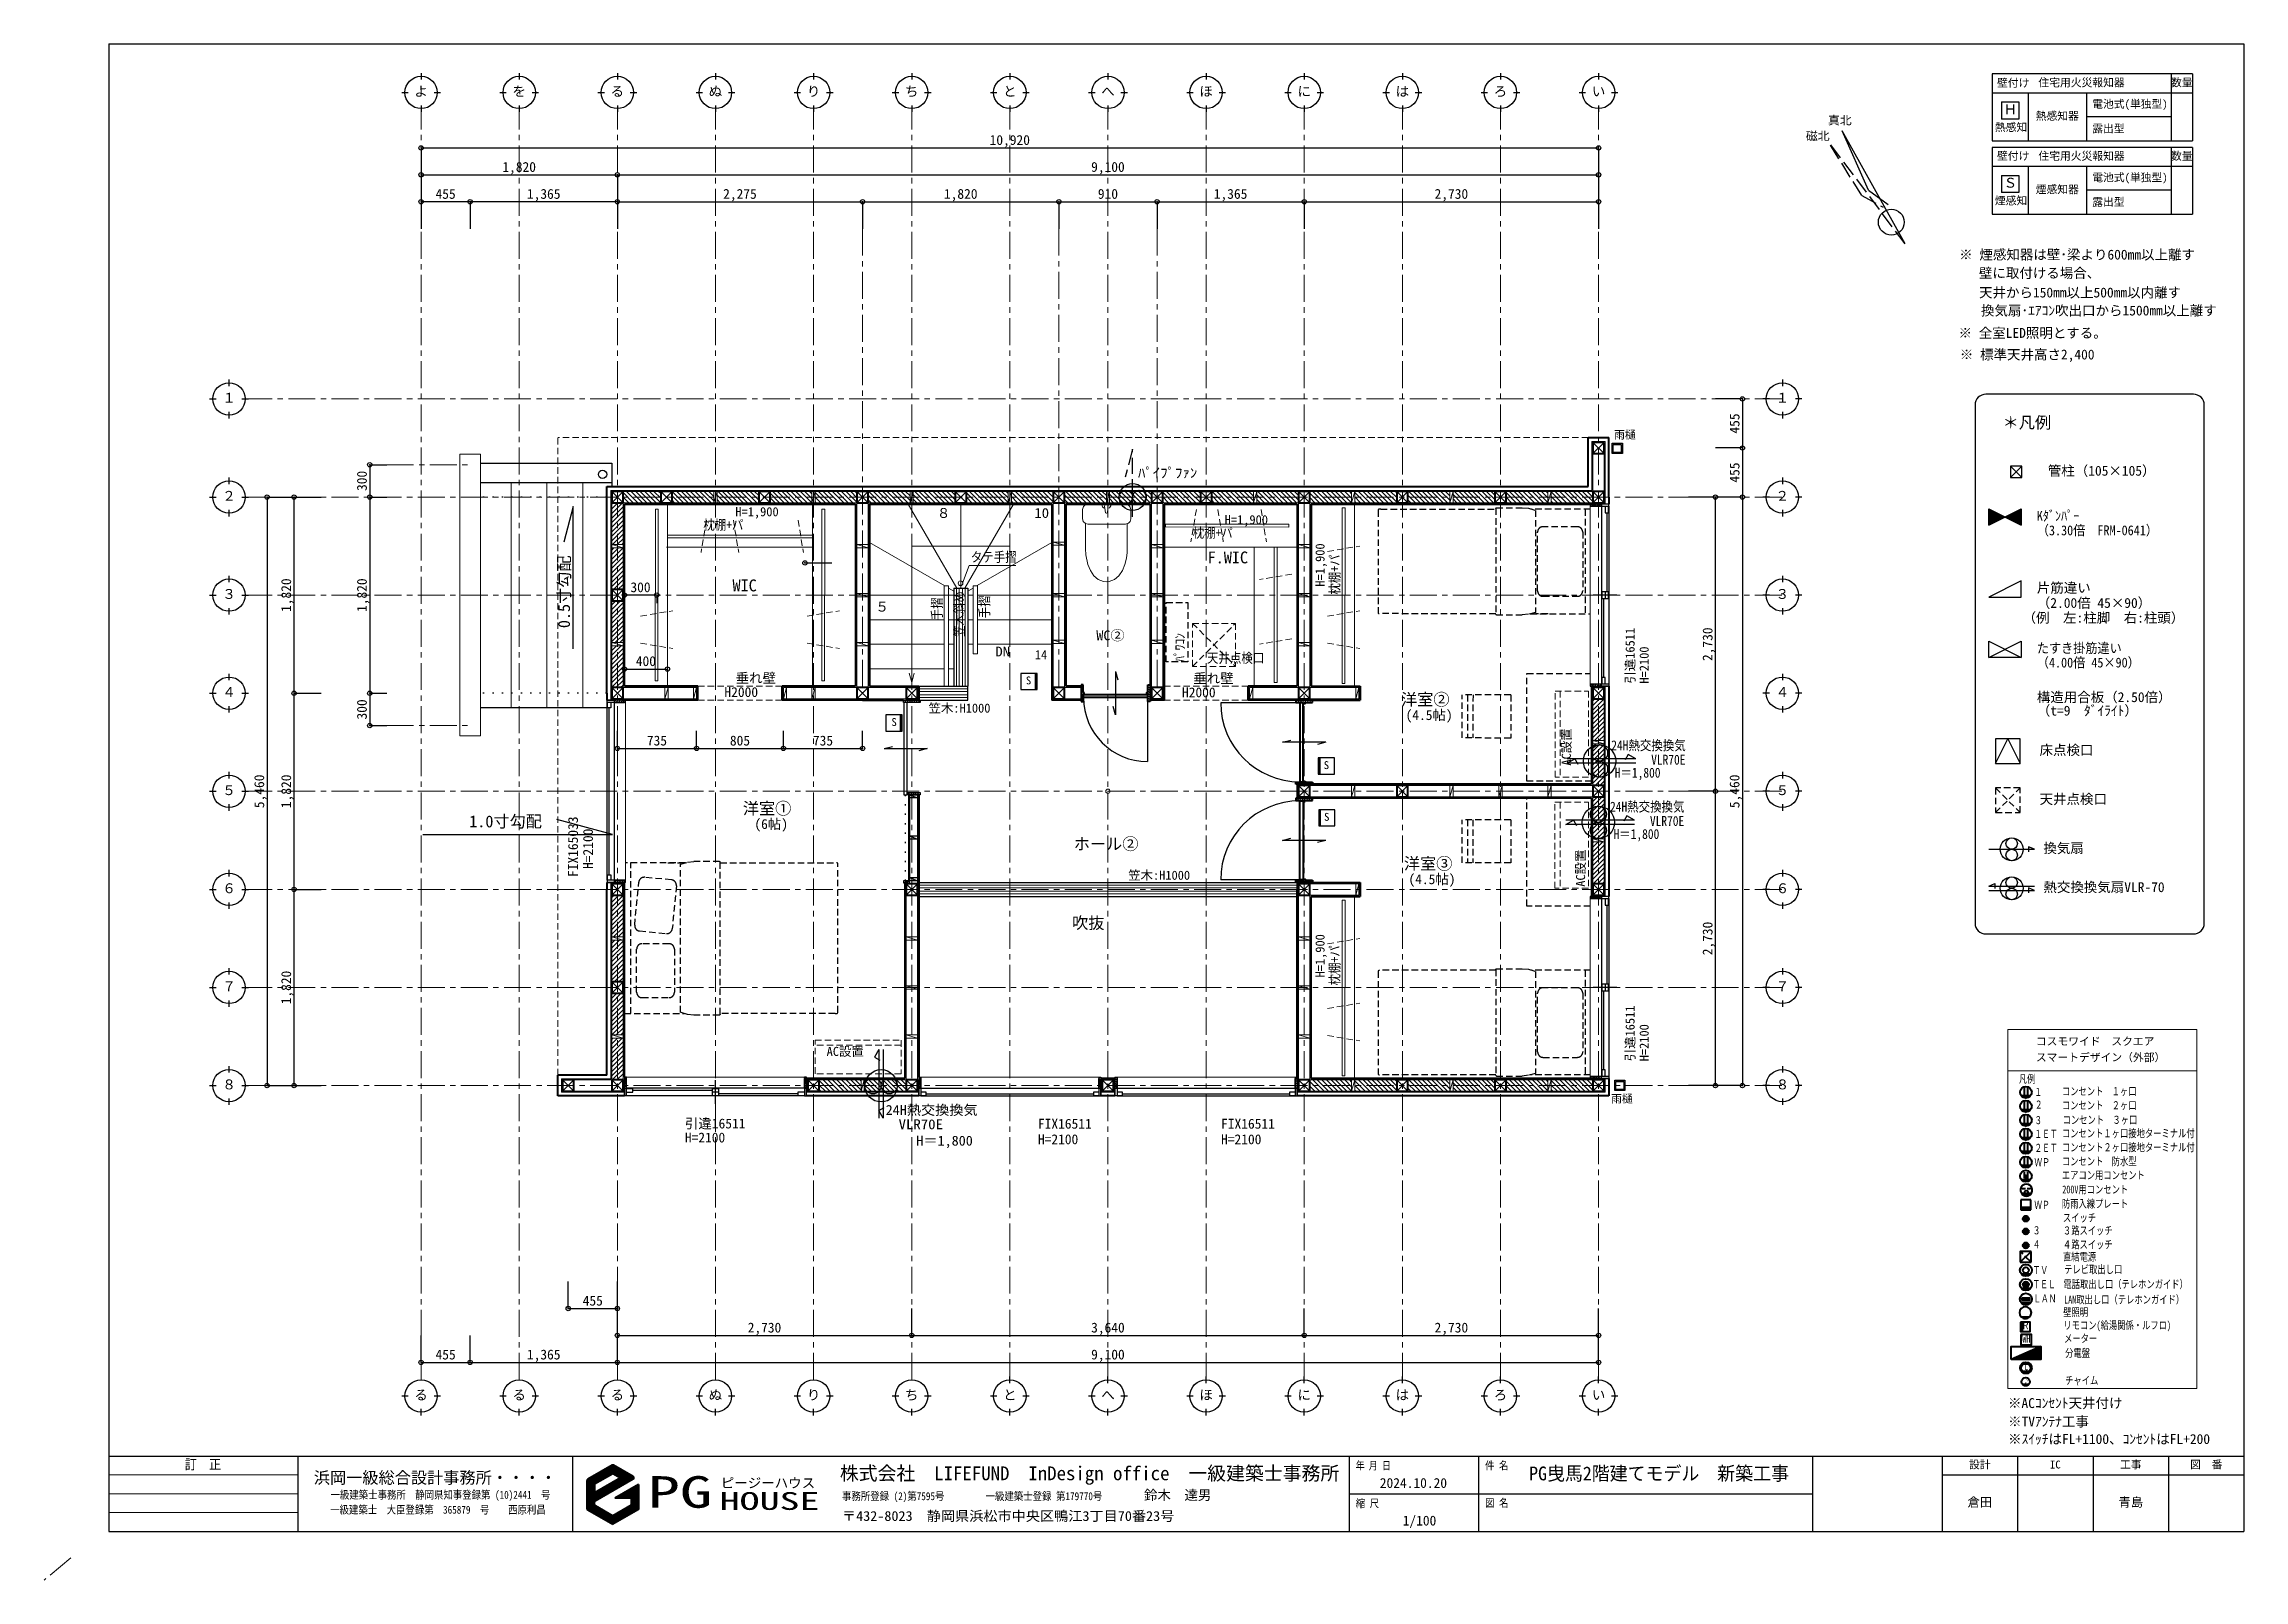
# Model space of a CAD drawing. Units: millimetres at full size, sheet at 1:50. Extents: x -21826 to 54909, y -26252 to 22610.
# Drawn here: x 12699 to 33102, y 8360 to 22610 of the extents above; entities that cross this region are included whole.
import ezdxf
from ezdxf.enums import TextEntityAlignment as Align

# ---------------------------------------------------------------- set-up
doc = ezdxf.new("R2010")
doc.units = ezdxf.units.MM
doc.header["$LTSCALE"] = 50
doc.header["$PDMODE"] = 32
doc.header["$PDSIZE"] = 40
for name, pattern in [('CHAIN1', [8, 5, -1, 1, -1]), ('CHAIN2', [12, 9, -1, 1, -1]), ('DASHED1', [1.8, 1.2, -0.6]), ('DASHED3', [4, 3, -1]), ('DOTTED', [1.75, 0.25, -1.5])]:
    doc.linetypes.add(name, pattern=pattern)
for name, color, linetype, lineweight in [('3-0_補助線', 5, 'Continuous', 25), ('3-1_通り芯・通り番号', 7, 'Continuous', 25), ('3-2_柱(黄)', 4, 'Continuous', 9), ('3-3_仕上線(黄)', 3, 'Continuous', 40), ('3-4_下地・間柱(水色)', 4, 'Continuous', 9), ('3-5_サッシ・室内建具', 7, 'Continuous', 25), ('3-6_住宅設備・造作', 4, 'Continuous', 9), ('3-7_家具点線', 7, 'DASHED1', 25), ('3-8_ハッチング', 4, 'Continuous', 9), ('3-9_建築設備', 5, 'Continuous', 25), ('3-A_文字', 7, 'Continuous', 25), ('3-E_ソリッド図形', 4, 'Continuous', 9), ('3-F_寸法・方位', 7, 'Continuous', 25), ('F-1_凡例（一般）', 7, 'Continuous', 25), ('F-8_図名（電気）', 3, 'Continuous', 40), ('F-F_図面枠（共通）', 7, 'Continuous', 25)]:
    doc.layers.add(name, color=color, linetype=linetype, lineweight=lineweight)
doc.styles.add('ＭＳ ゴシック', font='')
doc.styles.get('ＭＳ ゴシック').set_extended_font_data('MS Gothic')

msp = doc.modelspace()

# ---------------------------------------------------------------- texts
at = {"layer": '3-9_建築設備', "color": 7, "style": 'ＭＳ ゴシック'}
for s, width, p in [('ﾊﾟｲﾌﾟﾌｧﾝ', 1.1, (22844.61, 18557.97)), ('24H熱交換換気', 0.85, (27234.09, 16030.86)), ('VLR70E', 0.85, (27604.05, 15897.56)), ('H＝1,800', 0.85, (27266.41, 15776.69)), ('24H熱交換換気', 0.85, (27222.47, 15461.97)), ('H＝1,800', 0.85, (27254.79, 15207.8)), ('VLR70E', 0.85, (27592.43, 15328.67)), ('24H熱交換換気', 1.05, (20504.65, 12648.18)), ('VLR70E', 1.1, (20624.68, 12514.89)), ('H＝1,800', 1.05, (20788.79, 12362.85))]:
    msp.add_text(s, height=91.64, dxfattribs=dict(at, width=width)).set_placement(p, align=Align.BOTTOM_LEFT)
at = {"layer": '3-9_建築設備', "color": 7, "style": 'ＭＳ ゴシック', "width": 0.85}
msp.add_text('ﾊﾟﾜｺﾝ', height=91.64, rotation=90, dxfattribs=at).set_placement((23305.75, 16878.82), align=Align.BOTTOM_LEFT)
at = {"layer": '3-9_建築設備', "style": 'ＭＳ ゴシック'}
for p in [(21804.81, 16647.2), (20557.66, 16261.14), (24567.09, 15861.46), (24570.43, 15381.63)]:
    msp.add_text('S', height=73.31, dxfattribs=at).set_placement(p, align=Align.BOTTOM_LEFT)
at = {"layer": '3-9_建築設備', "color": 7, "style": 'ＭＳ ゴシック'}
for s, p in [('FIX165033', (17678.07, 14882.46)), ('H=2100', (17817.01, 14957.02))]:
    msp.add_text(s, height=91.64, rotation=90, dxfattribs=at).set_placement(p, align=Align.BOTTOM_LEFT)
at = {"layer": '3-A_文字', "style": 'ＭＳ ゴシック'}
for s, height, p in [('よ', 91.64, (16133.71, 22098.24)), ('を', 91.64, (17043.71, 22098.24)), ('る', 91.64, (17953.71, 22098.24)), ('ぬ', 91.64, (18863.71, 22098.24)), ('り', 91.64, (19773.71, 22098.24)), ('ち', 91.64, (20683.71, 22098.24)), ('と', 91.64, (21593.71, 22098.24)), ('へ', 91.64, (22503.71, 22098.24)), ('ほ', 91.64, (23413.71, 22098.24)), ('に', 91.64, (24323.71, 22098.24)), ('は', 91.64, (25233.71, 22098.24)), ('ろ', 91.64, (26143.71, 22098.24)), ('い', 91.64, (27053.71, 22098.24)), ('１', 91.64, (14352.79, 19254.72)), ('１', 91.64, (28758.41, 19254.72)), ('雨樋', 73.31, (27260.44, 18926.11)), ('２', 91.64, (14352.79, 18344.72)), ('２', 91.64, (28758.41, 18344.72)), ('H=1,900', 84.31, (19110.82, 18203.69)), ('８', 91.64, (20979.37, 18186.19)), ('H=1,900', 84.31, (23648.81, 18129.53)), ('F.WIC', 110, (23490.84, 17758.87)), ('３', 91.64, (14352.79, 17434.72)), ('WIC', 110, (19084.24, 17499.28)), ('３', 91.64, (28758.41, 17434.72)), ('５', 91.64, (20409.71, 17316.89)), ('14', 84.31, (21888.52, 16877.36)), ('垂れ壁', 91.64, (19113.17, 16654.7)), ('垂れ壁', 91.64, (23356.58, 16652.32)), ('４', 91.64, (14352.79, 16524.72)), ('洋室②', 110, (25283.78, 16441.16)), ('４', 91.64, (28758.41, 16524.72)), ('笠木:H1000', 84.31, (20902.21, 16381.88)), ('(4.5帖)', 91.64, (25326.28, 16311.16)), ('５', 91.64, (14352.79, 15614.72)), ('５', 91.64, (28758.41, 15614.72)), ('洋室①', 110, (19179.81, 15430.35)), ('1.0寸勾配', 110, (16642.53, 15309.99)), ('(6帖)', 91.64, (19287.31, 15300.35)), ('ホール②', 110, (22248.76, 15101.39)), ('笠木:H1000', 84.31, (22753.77, 14831.36)), ('洋室③', 110, (25310.33, 14918.61)), ('(4.5帖)', 91.64, (25352.83, 14788.61)), ('６', 91.64, (14352.79, 14704.72)), ('６', 91.64, (28758.41, 14704.72)), ('吹抜', 110, (22233.57, 14368.64)), ('７', 91.64, (14352.79, 13794.72)), ('７', 91.64, (28758.41, 13794.72)), ('AC設置', 84.31, (19957.17, 13196.61)), ('８', 91.64, (14352.79, 12884.72)), ('雨樋', 73.31, (27232.31, 12766.78)), ('８', 91.64, (28758.41, 12884.72)), ('引違16511', 91.64, (18642.46, 12522.22)), ('H=2100', 91.64, (18642.46, 12392.22)), ('H=2100', 91.64, (21916.77, 12375.74)), ('FIX16511', 91.64, (21916.77, 12519.96)), ('H=2100', 91.64, (23615.25, 12375.74)), ('FIX16511', 91.64, (23615.25, 12519.96)), ('る', 91.64, (16133.71, 10004.72)), ('る', 91.64, (17043.71, 10004.72)), ('る', 91.64, (17953.71, 10004.72)), ('ぬ', 91.64, (18863.71, 10004.72)), ('り', 91.64, (19773.71, 10004.72)), ('ち', 91.64, (20683.71, 10004.72)), ('と', 91.64, (21593.71, 10004.72)), ('へ', 91.64, (22503.71, 10004.72)), ('ほ', 91.64, (23413.71, 10004.72)), ('に', 91.64, (24323.71, 10004.72)), ('は', 91.64, (25233.71, 10004.72)), ('ろ', 91.64, (26143.71, 10004.72)), ('い', 91.64, (27053.71, 10004.72))]:
    msp.add_text(s, height=height, dxfattribs=at).set_placement(p, align=Align.BOTTOM_LEFT)
for s, width, p in [('枕棚+パ', 0.85, (18813.56, 18076.83)), ('10', 1.1, (21883.04, 18186.19)), ('枕棚+パ', 0.85, (23351.56, 18002.67)), ('タテ手摺', 0.85, (21294.3, 17777.85)), ('WC②', 1.05, (22458.14, 17050.79)), ('DN', 1.1, (21521.8, 16900.71)), ('天井点検口', 0.85, (23484.47, 16841.94))]:
    msp.add_text(s, height=91.64, dxfattribs=dict(at, width=width)).set_placement(p, align=Align.BOTTOM_LEFT)
for s, height, p in [('H=1,900', 84.31, (24600.13, 17575.86)), ('0.5寸勾配', 110, (17609.94, 17191.06)), ('引違16511', 84.31, (27475.64, 16676.72)), ('H=2100', 84.31, (27605.64, 16676.72)), ('AC設置', 84.31, (26884.21, 15915.9)), ('AC設置', 84.31, (27016.41, 14792)), ('H=1,900', 84.31, (24600.13, 13950.54)), ('引違16511', 84.31, (27475.64, 13172.85)), ('H=2100', 84.31, (27605.64, 13172.85))]:
    msp.add_text(s, height=height, rotation=90, dxfattribs=at).set_placement(p, align=Align.BOTTOM_LEFT)
at = {"layer": '3-A_文字', "style": 'ＭＳ ゴシック', "width": 0.85}
for s, p in [('枕棚+パ', (24740.93, 17501.99)), ('手摺', (21053.09, 17264.16)), ('笠木斜め', (21260.83, 17109.55)), ('手摺', (21494.3, 17282.6)), ('枕棚+パ', (24740.93, 13876.67))]:
    msp.add_text(s, height=91.64, rotation=90, dxfattribs=at).set_placement(p, align=Align.BOTTOM_LEFT)
at = {"layer": '3-A_文字', "color": 6, "style": 'ＭＳ ゴシック'}
for p in [(19009.48, 16524.44), (23252.89, 16522.07)]:
    msp.add_text('H2000', height=91.64, dxfattribs=at).set_placement(p, align=Align.BOTTOM_LEFT)
at = {"layer": '3-F_寸法・方位', "style": 'ＭＳ ゴシック'}
for s, p in [('10,920', (21468.71, 21646.51)), ('1,820', (16949.96, 21396.51)), ('9,100', (22409.96, 21396.51)), ('455', (16329.96, 21146.51)), ('1,365', (17177.46, 21146.51)), ('2,275', (18997.46, 21146.51)), ('1,820', (21044.96, 21146.51)), ('910', (22472.46, 21146.51)), ('1,365', (23547.46, 21146.51)), ('2,730', (25594.96, 21146.51)), ('300', (18137.46, 17497.22)), ('400', (18187.46, 16811.66)), ('735', (18289.96, 16074.84)), ('805', (19059.96, 16074.84)), ('735', (19829.96, 16074.84)), ('455', (17694.96, 10879.03)), ('2,730', (19224.96, 10629.03)), ('3,640', (22409.96, 10629.03)), ('2,730', (25594.96, 10629.03)), ('455', (16329.96, 10379.03)), ('1,365', (17177.46, 10379.03)), ('9,100', (22409.96, 10379.03))]:
    msp.add_text(s, height=91.64, dxfattribs=at).set_placement(p, align=Align.BOTTOM_LEFT)
for s, p in [('455', (28450.08, 18995.97)), ('300', (15720.24, 18463.47)), ('455', (28450.08, 18540.97)), ('1,820', (15018.14, 17340.97)), ('1,820', (15720.24, 17340.97)), ('2,730', (28200.08, 16885.97)), ('300', (15720.24, 16343.47)), ('5,460', (14768.14, 15520.97)), ('1,820', (15018.14, 15520.97)), ('5,460', (28450.08, 15520.97)), ('2,730', (28200.08, 14155.97)), ('1,820', (15018.14, 13700.97))]:
    msp.add_text(s, height=91.64, rotation=90, dxfattribs=at).set_placement(p, align=Align.BOTTOM_LEFT)
at = {"layer": 'F-1_凡例（一般）', "style": 'ＭＳ ゴシック'}
for s, height, p in [('株式会社\u3000LIFEFUND\u3000InDesign office\u3000一級建築士事務所', 128.3, (20079.43, 9247.7)), ('ピージーハウス', 91.64, (18975.83, 9187.75)), ('鈴木\u3000達男', 91.64, (22900.25, 9075.61))]:
    msp.add_text(s, height=height, dxfattribs=at).set_placement(p, align=Align.BOTTOM_LEFT)
for s, height, width, p in [('PG', 293.3, 1.5, (18296.82, 8942.42)), ('事務所登録 (2)第7595号', 73.31, 0.85, (20099.89, 9079.23)), ('一級建築士登録 第179770号', 73.31, 0.85, (21431.75, 9079.23)), ('HOUSE', 165, 1.65, (18964.6, 8961.2)), ('〒432-8023\u3000静岡県浜松市中央区鴨江3丁目70番23号', 91.64, 1.05, (20099.58, 8880.87))]:
    msp.add_text(s, height=height, dxfattribs=dict(at, width=width)).set_placement(p, align=Align.BOTTOM_LEFT)
at = {"layer": 'F-8_図名（電気）', "color": 4, "style": 'ＭＳ ゴシック'}
for s, p in [('コスモワイド\u3000スクエア', (31171.54, 13299.11)), ('スマートデザイン（外部）', (31171.54, 13150.64))]:
    msp.add_text(s, height=73.31, dxfattribs=at).set_placement(p, align=Align.BOTTOM_LEFT)
for s, height, width, p in [('凡例', 73.31, 0.75, (31013.34, 12949.67)), ('１', 73.31, 0.7, (31157.96, 12828.89)), ('コンセント\u3000１ヶ口', 73.31, 0.75, (31412.85, 12835.1)), ('３', 73.31, 0.7, (31157.96, 12566.89)), ('２', 73.31, 0.7, (31161.8, 12711.13)), ('コンセント\u3000２ヶ口', 73.31, 0.75, (31412.85, 12705.18)), ('コンセント\u3000３ヶ口', 73.31, 0.75, (31419.64, 12570.29)), ('１ＥＴ', 73.31, 0.7, (31157.96, 12439.44)), ('コンセント１ヶ口接地ターミナル付', 73.31, 0.75, (31412.85, 12445.33)), ('ＷＰ', 73.31, 0.7, (31157.96, 12177.11)), ('２ＥＴ', 73.31, 0.7, (31157.96, 12309.52)), ('コンセント２ヶ口接地ターミナル付', 73.31, 0.75, (31412.85, 12315.41)), ('コンセント\u3000防水型', 73.31, 0.75, (31412.85, 12185.48)), ('エアコン用コンセント', 73.31, 0.75, (31412.85, 12057.5)), ('ＷＰ', 73.31, 0.7, (31157.1, 11781.21)), ('防雨入線プレート', 73.31, 0.75, (31412.85, 11791.87)), ('200V用コンセント', 73.31, 0.75, (31416.66, 11924.72)), ('３', 73.31, 0.7, (31142.12, 11544.88)), ('スイッチ', 73.31, 0.75, (31422.22, 11662.27)), ('３路スイッチ', 73.31, 0.75, (31422.22, 11543.38)), ('４', 73.31, 0.7, (31142.12, 11415.28)), ('４路スイッチ', 73.31, 0.75, (31422.22, 11413.78)), ('ＴＶ', 73.31, 0.7, (31141.13, 11175.94)), ('直結電源', 73.31, 0.75, (31422.22, 11299.36)), ('テレビ取出し口', 73.31, 0.75, (31434, 11183.12)), ('ＴＥＬ', 73.31, 0.7, (31140.29, 11045.53)), ('電話取出し口（テレホンガイド）', 73.31, 0.75, (31426.82, 11045.75)), ('ＬＡＮ', 73.31, 0.7, (31146.69, 10913.04)), ('壁照明', 73.31, 0.75, (31425.02, 10785.92)), ('LAN取出し口（テレホンガイド）', 73.31, 0.75, (31433.8, 10903.12)), ('WH', 73.31, 0.75, (31045.75, 10538.67)), ('Ｒ', 73.31, 0.75, (31036.98, 10664.73)), ('メーター', 73.31, 0.75, (31433.08, 10542.67)), ('リモコン(給湯関係・ルフロ)', 73.31, 0.75, (31426.17, 10664.71)), ('分電盤', 73.31, 0.75, (31442.69, 10407.45)), ('ｔ', 73.31, 0.7, (31041.62, 10284.98)), ('♪', 36.66, 0.7, (31061.36, 10177.39)), ('チャイム', 73.31, 0.75, (31442.69, 10152.82))]:
    msp.add_text(s, height=height, dxfattribs=dict(at, width=width)).set_placement(p, align=Align.BOTTOM_LEFT)
at = {"layer": 'F-8_図名（電気）', "color": 7, "style": 'ＭＳ ゴシック'}
for s, p in [('※ACｺﾝｾﾝﾄ天井付け', (30912.81, 9928.35)), ('※TVｱﾝﾃﾅ工事', (30913.99, 9757.25)), ('※ｽｲｯﾁはFL+1100、ｺﾝｾﾝﾄはFL+200', (30913.99, 9595.19))]:
    msp.add_text(s, height=91.64, dxfattribs=at).set_placement(p, align=Align.BOTTOM_LEFT)
at = {"layer": 'F-F_図面枠（共通）', "style": 'ＭＳ ゴシック'}
for s, height, p in [('壁付け', 73.31, (30811.04, 22190.33)), ('住宅用火災報知器', 73.31, (31195.4, 22193.91)), ('数量', 73.31, (32425.28, 22193.91)), ('Ｈ', 91.64, (30872.43, 21931.13)), ('電池式(単独型)', 73.31, (31694.23, 21994.91)), ('熱感知', 73.31, (30791.5, 21779.65)), ('熱感知器', 73.31, (31170.71, 21884.36)), ('露出型', 73.31, (31694.23, 21767.11)), ('壁付け', 73.31, (30811.04, 21512.81)), ('住宅用火災報知器', 73.31, (31195.4, 21512.55)), ('数量', 73.31, (32425.28, 21512.55)), ('Ｓ', 91.64, (30872.43, 21249.76)), ('煙感知器', 73.31, (31170.71, 21203)), ('電池式(単独型)', 73.31, (31694.23, 21313.55)), ('煙感知', 73.31, (30791.5, 21098.29)), ('露出型', 73.31, (31694.23, 21085.75)), ('※ 煙感知器は壁･梁より600mm以上離す', 91.64, (30460.6, 20583.19)), ('壁に取付ける場合、', 91.64, (30643.48, 20412.15)), ('天井から150mm以上500mm以内離す', 91.64, (30644.58, 20231.43)), ('換気扇･ｴｱｺﾝ吹出口から1500mm以上離す', 91.64, (30662.45, 20064.34)), ('※ 全室LED照明とする。', 91.64, (30454.5, 19856.59)), ('※ 標準天井高さ2,400', 91.64, (30466.54, 19656.22)), ('＊凡例', 110, (30863, 19010.9)), ('管柱（105×105）', 91.64, (31282.33, 18577.74)), ('片筋違い', 91.64, (31180.46, 17491.99)), ('（例\u3000左:柱脚\u3000右:柱頭）', 91.64, (31048.49, 17214.11)), ('（2.00倍 45×90）', 91.64, (31180.46, 17351.77)), ('構造用合板（2.50倍）', 91.64, (31180.46, 16477.55)), ('（t=9\u3000ﾀﾞｲﾗｲﾄ）', 91.64, (31180.46, 16352.55)), ('床点検口', 91.64, (31205.65, 15986.79)), ('天井点検口', 91.64, (31205.65, 15531.79)), ('換気扇', 91.64, (31241.39, 15076.79)), ('熱交換換気扇VLR-70', 91.64, (31241.39, 14714.83)), ('設計', 73.31, (30551.73, 9372.79)), ('IC', 73.31, (31301.73, 9372.79)), ('工事', 73.31, (31951.73, 9372.79)), ('図\u3000番', 73.31, (32601.73, 9372.79)), ('浜岡一級総合設計事務所・・・・', 110, (15201.36, 9222)), ('倉田', 84.31, (30536.73, 9015.29)), ('青島', 84.31, (31936.73, 9015.29)), ('1/100', 91.64, (25299.57, 8838.36))]:
    msp.add_text(s, height=height, dxfattribs=at).set_placement(p, align=Align.BOTTOM_LEFT)
for s, height, width, p in [('真北', 76.98, 1.05, (29242.97, 21839.68)), ('磁北', 76.98, 1.05, (29037.91, 21694.94)), ('Kﾀﾞﾝﾊﾟｰ', 91.64, 0.9, (31180.46, 18159.21)), ('（3.30倍\u3000FRM-0641）', 91.64, 0.9, (31180.46, 18025.21)), ('たすき掛筋違い', 91.64, 0.9, (31180.46, 16932.55)), ('（4.00倍 45×90）', 91.64, 0.9, (31180.46, 16798.54)), ('訂\u3000正', 91.64, 0.9, (14004.23, 9360.29)), ('年 月 日', 73.31, 0.8, (24863.95, 9362.93)), ('件 名', 73.31, 0.85, (26063.95, 9362.93)), ('PG曳馬2階建てモデル\u3000新築工事', 128.3, 0.95, (26471.87, 9246.46)), ('一級建築士事務所\u3000静岡県知事登録第 (10)2441\u3000号', 73.31, 0.85, (15356.38, 9092.25)), ('一級建築士\u3000大臣登録第\u3000365879\u3000号\u3000\u3000西原利昌', 73.31, 0.85, (15353, 8953.66)), ('縮 尺', 73.31, 0.85, (24863.95, 9012.93)), ('図 名', 73.31, 0.85, (26064.3, 9016.17))]:
    msp.add_text(s, height=height, dxfattribs=dict(at, width=width)).set_placement(p, align=Align.BOTTOM_LEFT)
at = {"layer": 'F-F_図面枠（共通）', "color": 3, "style": 'ＭＳ ゴシック'}
msp.add_text('2024.10.20', height=91.64, dxfattribs=at).set_placement((25087.4, 9187.33), align=Align.BOTTOM_LEFT)

# ---------------------------------------------------------------- linework, layer by layer
at = {"layer": '3-0_補助線'}
for p, q in [((16747.71, 18542.22), (17966.21, 18542.22)), ((17919.71, 16452.22), (16747.71, 16452.22))]:
    msp.add_line(p, q, dxfattribs=at)
msp.add_lwpolyline([(16747.71, 18722.22), (17966.21, 18722.22), (17966.21, 18503.72)], dxfattribs=at)
at = {"layer": '3-1_通り芯・通り番号'}
for p, q in [((16196.21, 22340.74), (16196.21, 22280.74)), ((17106.21, 22340.74), (17106.21, 22280.74)), ((18016.21, 22340.74), (18016.21, 22280.74)), ((18926.21, 22340.74), (18926.21, 22280.74)), ((19836.21, 22340.74), (19836.21, 22280.74)), ((20746.21, 22340.74), (20746.21, 22280.74)), ((21656.21, 22340.74), (21656.21, 22280.74)), ((22566.21, 22340.74), (22566.21, 22280.74)), ((23476.21, 22340.74), (23476.21, 22280.74)), ((24386.21, 22340.74), (24386.21, 22280.74)), ((25296.21, 22340.74), (25296.21, 22280.74)), ((26206.21, 22340.74), (26206.21, 22280.74)), ((27116.21, 22340.74), (27116.21, 22280.74)), ((16016.21, 22160.74), (16076.21, 22160.74)), ((16196.21, 22040.74), (16196.21, 21980.74)), ((16316.21, 22160.74), (16376.21, 22160.74)), ((16926.21, 22160.74), (16986.21, 22160.74)), ((17106.21, 22040.74), (17106.21, 21980.74)), ((17226.21, 22160.74), (17286.21, 22160.74)), ((17836.21, 22160.74), (17896.21, 22160.74)), ((18016.21, 22040.74), (18016.21, 21980.74)), ((18136.21, 22160.74), (18196.21, 22160.74)), ((18746.21, 22160.74), (18806.21, 22160.74)), ((18926.21, 22040.74), (18926.21, 21980.74)), ((19046.21, 22160.74), (19106.21, 22160.74)), ((19656.21, 22160.74), (19716.21, 22160.74)), ((19836.21, 22040.74), (19836.21, 21980.74)), ((19956.21, 22160.74), (20016.21, 22160.74)), ((20566.21, 22160.74), (20626.21, 22160.74)), ((20746.21, 22040.74), (20746.21, 21980.74)), ((20866.21, 22160.74), (20926.21, 22160.74)), ((21476.21, 22160.74), (21536.21, 22160.74)), ((21656.21, 22040.74), (21656.21, 21980.74)), ((21776.21, 22160.74), (21836.21, 22160.74)), ((22386.21, 22160.74), (22446.21, 22160.74)), ((22566.21, 22040.74), (22566.21, 21980.74)), ((22686.21, 22160.74), (22746.21, 22160.74)), ((23296.21, 22160.74), (23356.21, 22160.74)), ((23476.21, 22040.74), (23476.21, 21980.74)), ((23596.21, 22160.74), (23656.21, 22160.74)), ((24206.21, 22160.74), (24266.21, 22160.74)), ((24386.21, 22040.74), (24386.21, 21980.74)), ((24506.21, 22160.74), (24566.21, 22160.74)), ((25116.21, 22160.74), (25176.21, 22160.74)), ((25296.21, 22040.74), (25296.21, 21980.74)), ((25416.21, 22160.74), (25476.21, 22160.74)), ((26026.21, 22160.74), (26086.21, 22160.74)), ((26206.21, 22040.74), (26206.21, 21980.74)), ((26326.21, 22160.74), (26386.21, 22160.74)), ((26936.21, 22160.74), (26996.21, 22160.74)), ((27116.21, 22040.74), (27116.21, 21980.74)), ((27236.21, 22160.74), (27296.21, 22160.74)), ((14415.29, 19437.22), (14415.29, 19497.22)), ((28820.91, 19497.22), (28820.91, 19437.22)), ((14235.29, 19317.22), (14295.29, 19317.22)), ((14415.29, 19137.22), (14415.29, 19197.22)), ((14535.29, 19317.22), (14595.29, 19317.22)), ((28700.91, 19317.22), (28640.91, 19317.22)), ((28820.91, 19197.22), (28820.91, 19137.22)), ((29000.91, 19317.22), (28940.91, 19317.22)), ((14415.29, 18527.22), (14415.29, 18587.22)), ((28820.91, 18587.22), (28820.91, 18527.22)), ((14235.29, 18407.22), (14295.29, 18407.22)), ((14535.29, 18407.22), (14595.29, 18407.22)), ((28700.91, 18407.22), (28640.91, 18407.22)), ((29000.91, 18407.22), (28940.91, 18407.22)), ((14415.29, 18227.22), (14415.29, 18287.22)), ((28820.91, 18287.22), (28820.91, 18227.22)), ((14415.29, 17617.22), (14415.29, 17677.22)), ((28820.91, 17677.22), (28820.91, 17617.22)), ((14235.29, 17497.22), (14295.29, 17497.22)), ((14415.29, 17317.22), (14415.29, 17377.22)), ((14535.29, 17497.22), (14595.29, 17497.22)), ((28700.91, 17497.22), (28640.91, 17497.22)), ((28820.91, 17377.22), (28820.91, 17317.22)), ((29000.91, 17497.22), (28940.91, 17497.22)), ((14415.29, 16707.22), (14415.29, 16767.22)), ((28820.91, 16767.22), (28820.91, 16707.22)), ((14235.29, 16587.22), (14295.29, 16587.22)), ((14535.29, 16587.22), (14595.29, 16587.22)), ((28700.91, 16587.22), (28640.91, 16587.22)), ((29000.91, 16587.22), (28940.91, 16587.22)), ((14415.29, 16407.22), (14415.29, 16467.22)), ((28820.91, 16467.22), (28820.91, 16407.22)), ((14415.29, 15797.22), (14415.29, 15857.22)), ((28820.91, 15857.22), (28820.91, 15797.22)), ((14235.29, 15677.22), (14295.29, 15677.22)), ((14415.29, 15497.22), (14415.29, 15557.22)), ((14535.29, 15677.22), (14595.29, 15677.22)), ((28700.91, 15677.22), (28640.91, 15677.22)), ((28820.91, 15557.22), (28820.91, 15497.22)), ((29000.91, 15677.22), (28940.91, 15677.22)), ((14415.29, 14887.22), (14415.29, 14947.22)), ((28820.91, 14947.22), (28820.91, 14887.22)), ((14235.29, 14767.22), (14295.29, 14767.22)), ((14535.29, 14767.22), (14595.29, 14767.22)), ((28700.91, 14767.22), (28640.91, 14767.22)), ((29000.91, 14767.22), (28940.91, 14767.22)), ((14415.29, 14587.22), (14415.29, 14647.22)), ((28820.91, 14647.22), (28820.91, 14587.22)), ((14415.29, 13977.22), (14415.29, 14037.22)), ((28820.91, 14037.22), (28820.91, 13977.22)), ((14235.29, 13857.22), (14295.29, 13857.22)), ((14415.29, 13677.22), (14415.29, 13737.22)), ((14535.29, 13857.22), (14595.29, 13857.22)), ((28700.91, 13857.22), (28640.91, 13857.22)), ((28820.91, 13737.22), (28820.91, 13677.22)), ((29000.91, 13857.22), (28940.91, 13857.22)), ((14415.29, 13067.22), (14415.29, 13127.22)), ((28820.91, 13127.22), (28820.91, 13067.22)), ((14235.29, 12947.22), (14295.29, 12947.22)), ((14535.29, 12947.22), (14595.29, 12947.22)), ((28700.91, 12947.22), (28640.91, 12947.22)), ((29000.91, 12947.22), (28940.91, 12947.22)), ((14415.29, 12767.22), (14415.29, 12827.22)), ((28820.91, 12827.22), (28820.91, 12767.22)), ((21656.21, 10187.22), (21656.21, 10247.22)), ((22566.21, 10187.22), (22566.21, 10247.22)), ((23476.21, 10187.22), (23476.21, 10247.22)), ((24386.21, 10187.22), (24386.21, 10247.22)), ((25296.21, 10187.22), (25296.21, 10247.22)), ((26206.21, 10187.22), (26206.21, 10247.22)), ((27116.21, 10187.22), (27116.21, 10247.22)), ((16076.21, 10067.22), (16016.21, 10067.22)), ((16376.21, 10067.22), (16316.21, 10067.22)), ((16986.21, 10067.22), (16926.21, 10067.22)), ((17286.21, 10067.22), (17226.21, 10067.22)), ((17896.21, 10067.22), (17836.21, 10067.22)), ((18196.21, 10067.22), (18136.21, 10067.22)), ((18806.21, 10067.22), (18746.21, 10067.22)), ((19106.21, 10067.22), (19046.21, 10067.22)), ((19716.21, 10067.22), (19656.21, 10067.22)), ((20016.21, 10067.22), (19956.21, 10067.22)), ((20626.21, 10067.22), (20566.21, 10067.22)), ((20926.21, 10067.22), (20866.21, 10067.22)), ((21536.21, 10067.22), (21476.21, 10067.22)), ((21836.21, 10067.22), (21776.21, 10067.22)), ((22446.21, 10067.22), (22386.21, 10067.22)), ((22746.21, 10067.22), (22686.21, 10067.22)), ((23356.21, 10067.22), (23296.21, 10067.22)), ((23656.21, 10067.22), (23596.21, 10067.22)), ((24266.21, 10067.22), (24206.21, 10067.22)), ((24566.21, 10067.22), (24506.21, 10067.22)), ((25176.21, 10067.22), (25116.21, 10067.22)), ((25476.21, 10067.22), (25416.21, 10067.22)), ((26086.21, 10067.22), (26026.21, 10067.22)), ((26386.21, 10067.22), (26326.21, 10067.22)), ((26996.21, 10067.22), (26936.21, 10067.22)), ((27296.21, 10067.22), (27236.21, 10067.22)), ((16196.21, 9887.22), (16196.21, 9947.22)), ((17106.21, 9887.22), (17106.21, 9947.22)), ((18016.21, 9887.22), (18016.21, 9947.22)), ((18926.21, 9887.22), (18926.21, 9947.22)), ((19836.21, 9887.22), (19836.21, 9947.22)), ((20746.21, 9887.22), (20746.21, 9947.22)), ((21656.21, 9887.22), (21656.21, 9947.22)), ((22566.21, 9887.22), (22566.21, 9947.22)), ((23476.21, 9887.22), (23476.21, 9947.22)), ((24386.21, 9887.22), (24386.21, 9947.22)), ((25296.21, 9887.22), (25296.21, 9947.22)), ((26206.21, 9887.22), (26206.21, 9947.22)), ((27116.21, 9887.22), (27116.21, 9947.22))]:
    msp.add_line(p, q, dxfattribs=at)
at = {"layer": '3-1_通り芯・通り番号', "color": 1, "linetype": 'CHAIN1', "lineweight": 18}
for p, q in [((16196.21, 10217.22), (16196.21, 22010.74)), ((17106.21, 10217.22), (17106.21, 22010.74)), ((18016.21, 10217.22), (18016.21, 22010.74)), ((18926.21, 10217.22), (18926.21, 22010.74)), ((19836.21, 10217.22), (19836.21, 22010.74)), ((20746.21, 10217.22), (20746.21, 22010.74)), ((21656.21, 10217.22), (21656.21, 22010.74)), ((22566.21, 10217.22), (22566.21, 22010.74)), ((23476.21, 10217.22), (23476.21, 22010.74)), ((24386.21, 10217.22), (24386.21, 22010.74)), ((25296.21, 10217.22), (25296.21, 22010.74)), ((26206.21, 10217.22), (26206.21, 22010.74)), ((27116.21, 10217.22), (27116.21, 22010.74)), ((20291.21, 20896.51), (20291.21, 16587.22)), ((22111.21, 20896.51), (22111.21, 16587.22)), ((23021.21, 20896.51), (23021.21, 16587.22)), ((14565.29, 19317.22), (28820.91, 19317.22)), ((15877.11, 18707.22), (16651.21, 18707.22)), ((14565.29, 18407.22), (28820.91, 18407.22)), ((14565.29, 17497.22), (28820.91, 17497.22)), ((15877.11, 16287.22), (16651.21, 16287.22)), ((14565.29, 15677.22), (28820.91, 15677.22)), ((14565.29, 14767.22), (28820.91, 14767.22)), ((14565.29, 13857.22), (28820.91, 13857.22)), ((14565.29, 12947.22), (28820.91, 12947.22))]:
    msp.add_line(p, q, dxfattribs=at)
at = {"layer": '3-1_通り芯・通り番号', "linetype": 'DOTTED'}
for p, q in [((17919.71, 18407.22), (16747.71, 18407.22)), ((17919.71, 16587.22), (16747.71, 16587.22))]:
    msp.add_line(p, q, dxfattribs=at)
at = {"layer": '3-1_通り芯・通り番号'}
for centre in [(16196.21, 22160.74), (17106.21, 22160.74), (18016.21, 22160.74), (18926.21, 22160.74), (19836.21, 22160.74), (20746.21, 22160.74), (21656.21, 22160.74), (22566.21, 22160.74), (23476.21, 22160.74), (24386.21, 22160.74), (25296.21, 22160.74), (26206.21, 22160.74), (27116.21, 22160.74), (14415.29, 19317.22), (28820.91, 19317.22), (14415.29, 18407.22), (28820.91, 18407.22), (14415.29, 17497.22), (28820.91, 17497.22), (14415.29, 16587.22), (28820.91, 16587.22), (14415.29, 15677.22), (28820.91, 15677.22), (14415.29, 14767.22), (28820.91, 14767.22), (14415.29, 13857.22), (28820.91, 13857.22), (14415.29, 12947.22), (28820.91, 12947.22), (16196.21, 10067.22), (17106.21, 10067.22), (18016.21, 10067.22), (18926.21, 10067.22), (19836.21, 10067.22), (20746.21, 10067.22), (21656.21, 10067.22), (22566.21, 10067.22), (23476.21, 10067.22), (24386.21, 10067.22), (25296.21, 10067.22), (26206.21, 10067.22), (27116.21, 10067.22)]:
    msp.add_circle(centre, 150, dxfattribs=at)
at = {"layer": '3-2_柱(黄)'}
for p, q in [((27168.71, 18809.72), (27063.71, 18914.72)), ((27168.71, 18914.72), (27063.71, 18809.72)), ((18068.71, 18459.72), (17963.71, 18354.72)), ((18068.71, 18354.72), (17963.71, 18459.72)), ((18418.71, 18459.72), (18523.71, 18354.72)), ((18523.71, 18459.72), (18418.71, 18354.72)), ((19433.71, 18459.72), (19328.71, 18354.72)), ((19328.71, 18459.72), (19433.71, 18354.72)), ((20343.71, 18354.72), (20238.71, 18459.72)), ((20343.71, 18459.72), (20238.71, 18354.72)), ((21148.71, 18459.72), (21253.71, 18354.72)), ((21253.71, 18459.72), (21148.71, 18354.72)), ((22163.71, 18459.72), (22058.71, 18354.72)), ((22163.71, 18354.72), (22058.71, 18459.72)), ((23073.71, 18459.72), (22968.71, 18354.72)), ((23073.71, 18354.72), (22968.71, 18459.72)), ((23423.71, 18459.72), (23528.71, 18354.72)), ((23528.71, 18459.72), (23423.71, 18354.72)), ((24438.71, 18354.72), (24333.71, 18459.72)), ((24438.71, 18459.72), (24333.71, 18354.72)), ((25243.71, 18459.72), (25348.71, 18354.72)), ((25348.71, 18459.72), (25243.71, 18354.72)), ((26258.71, 18459.72), (26153.71, 18354.72)), ((26153.71, 18459.72), (26258.71, 18354.72)), ((27168.71, 18354.72), (27063.71, 18459.72)), ((27168.71, 18459.72), (27063.71, 18354.72)), ((17963.71, 17549.72), (18068.71, 17444.72)), ((17963.71, 17444.72), (18068.71, 17549.72)), ((18068.71, 16639.72), (17963.71, 16534.72)), ((18068.71, 16534.72), (17963.71, 16639.72)), ((20343.71, 16534.72), (20238.71, 16639.72)), ((20343.71, 16639.72), (20238.71, 16534.72)), ((20798.71, 16534.72), (20693.71, 16639.72)), ((20798.71, 16639.72), (20693.71, 16534.72)), ((22163.71, 16534.72), (22058.71, 16639.72)), ((22163.71, 16639.72), (22058.71, 16534.72)), ((23073.71, 16534.72), (22968.71, 16639.72)), ((23073.71, 16639.72), (22968.71, 16534.72)), ((27168.71, 16639.72), (27063.71, 16534.72)), ((27168.71, 16534.72), (27063.71, 16639.72)), ((25348.71, 15624.72), (25243.71, 15729.72)), ((25243.71, 15624.72), (25348.71, 15729.72)), ((27168.71, 15624.72), (27063.71, 15729.72)), ((27168.71, 15729.72), (27063.71, 15624.72)), ((17963.71, 14819.72), (18068.71, 14714.72)), ((17963.71, 14714.72), (18068.71, 14819.72)), ((20798.71, 14714.72), (20693.71, 14819.72)), ((20798.71, 14819.72), (20693.71, 14714.72)), ((24438.71, 14714.72), (24333.71, 14819.72)), ((24438.71, 14819.72), (24333.71, 14714.72)), ((27168.71, 14819.72), (27063.71, 14714.72)), ((27168.71, 14714.72), (27063.71, 14819.72)), ((17963.71, 13804.72), (18068.71, 13909.72)), ((17963.71, 13909.72), (18068.71, 13804.72)), ((17613.71, 12894.72), (17508.71, 12999.72)), ((17613.71, 12999.72), (17508.71, 12894.72)), ((18068.71, 12999.72), (17963.71, 12894.72)), ((18068.71, 12894.72), (17963.71, 12999.72)), ((19783.71, 12894.72), (19888.71, 12999.72)), ((19888.71, 12894.72), (19783.71, 12999.72)), ((20798.71, 12999.72), (20693.71, 12894.72)), ((20798.71, 12894.72), (20693.71, 12999.72)), ((22513.71, 12894.72), (22618.71, 12999.72)), ((22618.71, 12894.72), (22513.71, 12999.72)), ((24438.71, 12894.72), (24333.71, 12999.72)), ((24438.71, 12999.72), (24333.71, 12894.72)), ((25348.71, 12894.72), (25243.71, 12999.72)), ((25243.71, 12894.72), (25348.71, 12999.72)), ((26258.71, 12894.72), (26153.71, 12999.72)), ((26153.71, 12894.72), (26258.71, 12999.72)), ((27168.71, 12894.72), (27063.71, 12999.72)), ((27168.71, 12999.72), (27063.71, 12894.72))]:
    msp.add_line(p, q, dxfattribs=at)
at = {"layer": '3-2_柱(黄)', "color": 3, "lineweight": 40}
for p, q in [((22058.71, 16639.72), (22058.71, 16534.72)), ((22163.71, 16639.72), (22058.71, 16639.72)), ((24438.71, 14819.72), (24333.71, 14819.72))]:
    msp.add_line(p, q, dxfattribs=at)
for points in [[(27168.71, 18914.72), (27063.71, 18914.72), (27063.71, 18809.72), (27168.71, 18809.72)], [(18068.71, 18459.72), (17963.71, 18459.72), (17963.71, 18354.72), (18068.71, 18354.72)], [(18418.71, 18459.72), (18418.71, 18354.72), (18523.71, 18354.72), (18523.71, 18459.72)], [(19328.71, 18459.72), (19328.71, 18354.72), (19433.71, 18354.72), (19433.71, 18459.72)], [(20343.71, 18459.72), (20238.71, 18459.72), (20238.71, 18354.72), (20343.71, 18354.72)], [(21148.71, 18459.72), (21148.71, 18354.72), (21253.71, 18354.72), (21253.71, 18459.72)], [(22163.71, 18459.72), (22058.71, 18459.72), (22058.71, 18354.72), (22163.71, 18354.72)], [(23073.71, 18459.72), (22968.71, 18459.72), (22968.71, 18354.72), (23073.71, 18354.72)], [(23423.71, 18459.72), (23423.71, 18354.72), (23528.71, 18354.72), (23528.71, 18459.72)], [(24438.71, 18459.72), (24333.71, 18459.72), (24333.71, 18354.72), (24438.71, 18354.72)], [(25243.71, 18459.72), (25243.71, 18354.72), (25348.71, 18354.72), (25348.71, 18459.72)], [(26153.71, 18459.72), (26153.71, 18354.72), (26258.71, 18354.72), (26258.71, 18459.72)], [(27168.71, 18459.72), (27063.71, 18459.72), (27063.71, 18354.72), (27168.71, 18354.72)], [(17963.71, 17444.72), (18068.71, 17444.72), (18068.71, 17549.72), (17963.71, 17549.72)], [(18068.71, 16639.72), (17963.71, 16639.72), (17963.71, 16534.72), (18068.71, 16534.72)], [(20343.71, 16639.72), (20238.71, 16639.72), (20238.71, 16534.72), (20343.71, 16534.72)], [(20798.71, 16639.72), (20693.71, 16639.72), (20693.71, 16534.72), (20798.71, 16534.72)], [(23073.71, 16639.72), (22968.71, 16639.72), (22968.71, 16534.72), (23073.71, 16534.72)], [(24438.71, 16639.72), (24333.71, 16639.72), (24333.71, 16534.72), (24438.71, 16534.72)], [(27168.71, 16639.72), (27063.71, 16639.72), (27063.71, 16534.72), (27168.71, 16534.72)], [(24438.71, 15729.72), (24333.71, 15729.72), (24333.71, 15624.72), (24438.71, 15624.72)], [(25348.71, 15624.72), (25348.71, 15729.72), (25243.71, 15729.72), (25243.71, 15624.72)], [(27168.71, 15729.72), (27063.71, 15729.72), (27063.71, 15624.72), (27168.71, 15624.72)], [(17963.71, 14714.72), (18068.71, 14714.72), (18068.71, 14819.72), (17963.71, 14819.72)], [(20798.71, 14819.72), (20693.71, 14819.72), (20693.71, 14714.72), (20798.71, 14714.72)], [(24438.71, 14819.72), (24333.71, 14819.72), (24333.71, 14714.72), (24438.71, 14714.72)], [(27168.71, 14819.72), (27063.71, 14819.72), (27063.71, 14714.72), (27168.71, 14714.72)], [(17963.71, 13804.72), (18068.71, 13804.72), (18068.71, 13909.72), (17963.71, 13909.72)], [(17613.71, 12999.72), (17508.71, 12999.72), (17508.71, 12894.72), (17613.71, 12894.72)], [(18068.71, 12999.72), (17963.71, 12999.72), (17963.71, 12894.72), (18068.71, 12894.72)], [(19888.71, 12894.72), (19888.71, 12999.72), (19783.71, 12999.72), (19783.71, 12894.72)], [(20798.71, 12999.72), (20693.71, 12999.72), (20693.71, 12894.72), (20798.71, 12894.72)], [(22618.71, 12894.72), (22618.71, 12999.72), (22513.71, 12999.72), (22513.71, 12894.72)], [(24438.71, 12999.72), (24333.71, 12999.72), (24333.71, 12894.72), (24438.71, 12894.72)], [(25348.71, 12894.72), (25348.71, 12999.72), (25243.71, 12999.72), (25243.71, 12894.72)], [(26258.71, 12894.72), (26258.71, 12999.72), (26153.71, 12999.72), (26153.71, 12894.72)], [(27168.71, 12999.72), (27063.71, 12999.72), (27063.71, 12894.72), (27168.71, 12894.72)]]:
    msp.add_lwpolyline(points, close=True, dxfattribs=at)
msp.add_lwpolyline([(22058.71, 16534.72), (22163.71, 16534.72), (22163.71, 16639.72)], dxfattribs=at)
at = {"layer": '3-3_仕上線(黄)'}
for p, q in [((27019.71, 18503.72), (27019.71, 18958.72)), ((27019.71, 18958.72), (27212.71, 18958.72)), ((27212.71, 18407.22), (27212.71, 18958.72)), ((17919.71, 18503.72), (18471.21, 18503.72)), ((17919.71, 17497.22), (17919.71, 18503.72)), ((18471.21, 18503.72), (19381.21, 18503.72)), ((19381.21, 18503.72), (20291.21, 18503.72)), ((20291.21, 18503.72), (21201.21, 18503.72)), ((21201.21, 18503.72), (22111.21, 18503.72)), ((22111.21, 18503.72), (23021.21, 18503.72)), ((23021.21, 18503.72), (23476.21, 18503.72)), ((23476.21, 18503.72), (24386.21, 18503.72)), ((24386.21, 18503.72), (25296.21, 18503.72)), ((25296.21, 18503.72), (26206.21, 18503.72)), ((26206.21, 18503.72), (27019.71, 18503.72)), ((27212.71, 18407.22), (27212.71, 18342.22)), ((18081.21, 18342.22), (18471.21, 18342.22)), ((18081.21, 17497.22), (18081.21, 18342.22)), ((18471.21, 18342.22), (19381.21, 18342.22)), ((19381.21, 18342.22), (20226.21, 18342.22)), ((20226.21, 18342.22), (20226.21, 17497.22)), ((20356.21, 18342.22), (20356.21, 17497.22)), ((20356.21, 18342.22), (21201.21, 18342.22)), ((21201.21, 18342.22), (22046.21, 18342.22)), ((22046.21, 18342.22), (22046.21, 17519.72)), ((22176.21, 18342.22), (22176.21, 17519.72)), ((22176.21, 18342.22), (22956.21, 18342.22)), ((22956.21, 18342.22), (22956.21, 16652.3)), ((23086.21, 18342.22), (23086.21, 16837.22)), ((23086.21, 18342.22), (23476.21, 18342.22)), ((23476.21, 18342.22), (24321.21, 18342.22)), ((24321.21, 18342.22), (24321.21, 16652.22)), ((24451.21, 18342.22), (24451.21, 16652.22)), ((24451.21, 18342.22), (25296.21, 18342.22)), ((25296.21, 18342.22), (26206.21, 18342.22)), ((26206.21, 18342.22), (27039.21, 18342.22)), ((17919.71, 16587.22), (17919.71, 17497.22)), ((18081.21, 16652.22), (18081.21, 17497.22)), ((20226.21, 17497.22), (20226.21, 16652.22)), ((20356.21, 17497.22), (20356.21, 16652.22)), ((22046.21, 17519.72), (22046.21, 16522.22)), ((22176.21, 17519.72), (22176.21, 16652.22)), ((17919.71, 16587.22), (17919.71, 16522.22)), ((18763.71, 16652.22), (18081.21, 16652.22)), ((18763.71, 16522.22), (18763.71, 16652.22)), ((20226.21, 16652.22), (19543.71, 16652.22)), ((19543.71, 16522.22), (19543.71, 16652.22)), ((20356.21, 16652.22), (20811.21, 16652.22)), ((20811.21, 16652.22), (20811.21, 16522.22)), ((22316.21, 16652.22), (22176.21, 16652.22)), ((24321.21, 16652.22), (23866.21, 16652.22)), ((23866.21, 16522.22), (23866.21, 16652.22)), ((24451.21, 16652.22), (24906.21, 16652.22)), ((24906.21, 16652.22), (24906.21, 16522.22)), ((27051.21, 16652.22), (27051.21, 16587.22)), ((27051.21, 16587.22), (27051.21, 15742.22)), ((27212.71, 16652.22), (27212.71, 16587.22)), ((27212.71, 16587.22), (27212.71, 15677.22)), ((18763.71, 16522.22), (18093.21, 16522.22)), ((20291.21, 16522.22), (19543.71, 16522.22)), ((20291.21, 16522.22), (20669.21, 16522.22)), ((20811.21, 16502.22), (20811.21, 16502.12)), ((22316.21, 16522.22), (22046.21, 16522.22)), ((24309.21, 16522.22), (23866.21, 16522.22)), ((24463.21, 16522.22), (24906.21, 16522.22)), ((24321.21, 15742.22), (24321.21, 15677.22)), ((25296.21, 15742.22), (24463.21, 15742.22)), ((26206.21, 15742.22), (25296.21, 15742.22)), ((27051.21, 15742.22), (26206.21, 15742.22)), ((20811.21, 15645.22), (20811.21, 14767.22)), ((24321.21, 15677.22), (24321.21, 15612.22)), ((25296.21, 15612.22), (24463.21, 15612.22)), ((26206.21, 15612.22), (25296.21, 15612.22)), ((27051.21, 15612.22), (26206.21, 15612.22)), ((27051.21, 15612.22), (27051.21, 14767.22)), ((27212.71, 15677.22), (27212.71, 14767.22)), ((17919.71, 14832.22), (17919.71, 14767.22)), ((17919.71, 13857.22), (17919.71, 14767.22)), ((18081.21, 14767.22), (18081.21, 14832.22)), ((18081.21, 13857.22), (18081.21, 14767.22)), ((20681.21, 14828.12), (20681.21, 14767.22)), ((20681.21, 14767.22), (20681.21, 13012.22)), ((20811.21, 14767.22), (20811.21, 13024.22)), ((24321.21, 14832.22), (24321.21, 14767.22)), ((24321.21, 13024.22), (24321.21, 14767.22)), ((24451.21, 13012.22), (24451.21, 14702.22)), ((24451.21, 14702.22), (24906.21, 14702.22)), ((24463.21, 14832.22), (24906.21, 14832.22)), ((24906.21, 14832.22), (24906.21, 14702.22)), ((27051.21, 14767.22), (27051.21, 14702.22)), ((27212.71, 14767.22), (27212.71, 14702.22)), ((27212.71, 14682.22), (27212.71, 14682.12)), ((17919.71, 13043.72), (17919.71, 13857.22)), ((18081.21, 13024.22), (18081.21, 13857.22)), ((17919.71, 13043.72), (17464.71, 13043.72)), ((17464.71, 12850.72), (17464.71, 13043.72)), ((19836.21, 13012.22), (19771.21, 13012.22)), ((20681.21, 13012.22), (19836.21, 13012.22)), ((22566.21, 13012.22), (22501.21, 13012.22)), ((22631.21, 13012.22), (22566.21, 13012.22)), ((25296.21, 13012.22), (24451.21, 13012.22)), ((26206.21, 13012.22), (25296.21, 13012.22)), ((27039.21, 13012.22), (26206.21, 13012.22)), ((27212.71, 13012.22), (27212.71, 12850.72)), ((18016.21, 12850.72), (17464.71, 12850.72)), ((18081.21, 12850.72), (18016.21, 12850.72)), ((18101.31, 12850.72), (18101.21, 12850.72)), ((19836.21, 12850.72), (19771.21, 12850.72)), ((20746.21, 12850.72), (19836.21, 12850.72)), ((20811.21, 12850.72), (20746.21, 12850.72)), ((22566.21, 12850.72), (22501.21, 12850.72)), ((22631.21, 12850.72), (22566.21, 12850.72)), ((24386.21, 12850.72), (24321.21, 12850.72)), ((25296.21, 12850.72), (24386.21, 12850.72)), ((26206.21, 12850.72), (25296.21, 12850.72)), ((27212.71, 12850.72), (26206.21, 12850.72))]:
    msp.add_line(p, q, dxfattribs=at)
at = {"layer": '3-3_仕上線(黄)', "color": 4, "lineweight": 9}
for p, q in [((21163.39, 17562.22), (20713.06, 18342.22)), ((21201.21, 17562.22), (21201.21, 18342.22)), ((21239.03, 17562.22), (21689.36, 18342.22)), ((21053.11, 17582.22), (20356.21, 17984.58)), ((21354.48, 17585.21), (22046.21, 17984.58)), ((21278.96, 17772.94), (21218.72, 17607.74)), ((21136.21, 17534.25), (21086.21, 17563.12)), ((21266.21, 17534.25), (21316.21, 17563.12)), ((21046.21, 17496.72), (20356.21, 17496.72)), ((21136.21, 17496.72), (21086.21, 17496.72)), ((21316.21, 17496.72), (21266.21, 17496.72)), ((22046.21, 17496.72), (21356.21, 17496.72)), ((21046.21, 17269.32), (20356.21, 17269.32)), ((21136.21, 17269.32), (21086.21, 17269.32)), ((21266.21, 17269.22), (21316.21, 17269.22)), ((21356.21, 17269.22), (22046.21, 17269.22)), ((21046.21, 17041.92), (20356.21, 17041.92)), ((21136.21, 17041.92), (21086.21, 17041.92)), ((21316.21, 17041.72), (21266.21, 17041.72)), ((22046.21, 17041.72), (21356.21, 17041.72)), ((21046.21, 16814.52), (20356.21, 16814.52)), ((21136.21, 16814.52), (21086.21, 16814.52))]:
    msp.add_line(p, q, dxfattribs=at)
at = {"layer": '3-3_仕上線(黄)'}
msp.add_lwpolyline([(23086.21, 16837.22), (23086.21, 16522.22), (22956.21, 16522.22)], dxfattribs=at)
at = {"layer": '3-4_下地・間柱(水色)'}
for p, q in [((16554.71, 18803.72), (16554.71, 16190.72)), ((16747.71, 18803.72), (16554.71, 18803.72)), ((16747.71, 18803.72), (16747.71, 16190.72)), ((27054.71, 18468.72), (27054.71, 18923.72)), ((27054.71, 18923.72), (27177.71, 18923.72)), ((27063.71, 18459.72), (27063.71, 18809.72)), ((27168.71, 18459.72), (27168.71, 18809.72)), ((27177.71, 18407.22), (27177.71, 18923.72)), ((17954.71, 18468.72), (18471.21, 18468.72)), ((17954.71, 17497.22), (17954.71, 18468.72)), ((18068.71, 18459.72), (18418.71, 18459.72)), ((18471.21, 18468.72), (19381.21, 18468.72)), ((18911.21, 18459.72), (18523.71, 18459.72)), ((18911.21, 18354.72), (18941.21, 18459.72)), ((19328.71, 18459.72), (18941.21, 18459.72)), ((19381.21, 18468.72), (20291.21, 18468.72)), ((19821.21, 18459.72), (19433.71, 18459.72)), ((19821.21, 18354.72), (19851.21, 18459.72)), ((20238.71, 18459.72), (19851.21, 18459.72)), ((20291.21, 18468.72), (21201.21, 18468.72)), ((20731.21, 18459.72), (20343.71, 18459.72)), ((20731.21, 18354.72), (20761.21, 18459.72)), ((21148.71, 18459.72), (20761.21, 18459.72)), ((21201.21, 18468.72), (22111.21, 18468.72)), ((21641.21, 18459.72), (21253.71, 18459.72)), ((21641.21, 18354.72), (21671.21, 18459.72)), ((22058.71, 18459.72), (21671.21, 18459.72)), ((22111.21, 18468.72), (23021.21, 18468.72)), ((22551.21, 18459.72), (22163.71, 18459.72)), ((22551.21, 18354.72), (22581.21, 18459.72)), ((22968.71, 18459.72), (22581.21, 18459.72)), ((23021.21, 18468.72), (23476.21, 18468.72)), ((23073.71, 18459.72), (23423.71, 18459.72)), ((23476.21, 18468.72), (24386.21, 18468.72)), ((23916.21, 18459.72), (23528.71, 18459.72)), ((23916.21, 18354.72), (23946.21, 18459.72)), ((24333.71, 18459.72), (23946.21, 18459.72)), ((24386.21, 18468.72), (25296.21, 18468.72)), ((24826.21, 18459.72), (24438.71, 18459.72)), ((24826.21, 18354.72), (24856.21, 18459.72)), ((25243.71, 18459.72), (24856.21, 18459.72)), ((25296.21, 18468.72), (26206.21, 18468.72)), ((25736.21, 18459.72), (25348.71, 18459.72)), ((25736.21, 18354.72), (25766.21, 18459.72)), ((26153.71, 18459.72), (25766.21, 18459.72)), ((26206.21, 18468.72), (27054.71, 18468.72)), ((26646.21, 18459.72), (26258.71, 18459.72)), ((26646.21, 18354.72), (26676.21, 18459.72)), ((27063.71, 18459.72), (26676.21, 18459.72)), ((27177.71, 18407.22), (27177.71, 18342.22)), ((17963.71, 18354.72), (17963.71, 17967.22)), ((18068.71, 18354.72), (18418.71, 18354.72)), ((18068.71, 18354.72), (18068.71, 17967.22)), ((18911.21, 18354.72), (18523.71, 18354.72)), ((19328.71, 18354.72), (18941.21, 18354.72)), ((19821.21, 18354.72), (19433.71, 18354.72)), ((20238.71, 18354.72), (19851.21, 18354.72)), ((20238.71, 18354.72), (20238.71, 17967.22)), ((20343.71, 18354.72), (20343.71, 17967.22)), ((20731.21, 18354.72), (20343.71, 18354.72)), ((21148.71, 18354.72), (20761.21, 18354.72)), ((21641.21, 18354.72), (21253.71, 18354.72)), ((22058.71, 18354.72), (21671.21, 18354.72)), ((22058.71, 18354.72), (22058.71, 17512.22)), ((22551.21, 18354.72), (22163.71, 18354.72)), ((22163.71, 18354.72), (22163.71, 17512.22)), ((22968.71, 18354.72), (22581.21, 18354.72)), ((22968.71, 18354.72), (22968.71, 17967.22)), ((23073.71, 18354.72), (23073.71, 17967.22)), ((23073.71, 18354.72), (23423.71, 18354.72)), ((23916.21, 18354.72), (23528.71, 18354.72)), ((24333.71, 18354.72), (23946.21, 18354.72)), ((24333.71, 18354.72), (24333.71, 17967.22)), ((24438.71, 18354.72), (24438.71, 17967.22)), ((24826.21, 18354.72), (24438.71, 18354.72)), ((25243.71, 18354.72), (24856.21, 18354.72)), ((25736.21, 18354.72), (25348.71, 18354.72)), ((26153.71, 18354.72), (25766.21, 18354.72)), ((26646.21, 18354.72), (26258.71, 18354.72)), ((27063.71, 18354.72), (26676.21, 18354.72)), ((27063.71, 18354.72), (27063.71, 18342.22)), ((27168.71, 18354.72), (27168.71, 18342.22)), ((18068.71, 17937.22), (17963.71, 17967.22)), ((20238.71, 17967.22), (20343.71, 17937.22)), ((22058.71, 17989.72), (22163.71, 17959.72)), ((22968.71, 17967.22), (23073.71, 17937.22)), ((24333.71, 17967.22), (24438.71, 17937.22)), ((17963.71, 17937.22), (17963.71, 17549.72)), ((18068.71, 17937.22), (18068.71, 17549.72)), ((20238.71, 17937.22), (20238.71, 17512.22)), ((20343.71, 17937.22), (20343.71, 17512.22)), ((22968.71, 17937.22), (22968.71, 17512.22)), ((23073.71, 17937.22), (23073.71, 17512.22)), ((23086.21, 17942.22), (24321.21, 17942.22)), ((23921.21, 17942.22), (23921.21, 16652.22)), ((24333.71, 17937.22), (24333.71, 17512.22)), ((24438.71, 17937.22), (24438.71, 17512.22)), ((21136.21, 17562.22), (21136.21, 16652.22)), ((21266.21, 17562.22), (21266.21, 16652.22)), ((17954.71, 16587.22), (17954.71, 17497.22)), ((17963.71, 17444.72), (17963.71, 17057.22)), ((18068.71, 17444.72), (18068.71, 17057.22)), ((20238.71, 17512.22), (20343.71, 17482.22)), ((20238.71, 17482.22), (20238.71, 17057.22)), ((20343.71, 17482.22), (20343.71, 17057.22)), ((22058.71, 17512.22), (22163.71, 17482.22)), ((22058.71, 17482.22), (22058.71, 17079.72)), ((22163.71, 17482.22), (22163.71, 17079.72)), ((22968.71, 17512.22), (23073.71, 17482.22)), ((22968.71, 17482.22), (22968.71, 16639.72)), ((23073.71, 17482.22), (23073.71, 16639.72)), ((24333.71, 17512.22), (24438.71, 17482.22)), ((24333.71, 17482.22), (24333.71, 17057.22)), ((24438.71, 17482.22), (24438.71, 17057.22)), ((18068.71, 17027.22), (17963.71, 17057.22)), ((17963.71, 17027.22), (17963.71, 16639.72)), ((18068.71, 17027.22), (18068.71, 16639.72)), ((20238.71, 17057.22), (20343.71, 17027.22)), ((20238.71, 17027.22), (20238.71, 16639.72)), ((20343.71, 17027.22), (20343.71, 16639.72)), ((22058.71, 17079.72), (22163.71, 17049.72)), ((22058.71, 17049.72), (22058.71, 16639.72)), ((22163.71, 17049.72), (22163.71, 16639.72)), ((22968.71, 17079.72), (23073.71, 17049.72)), ((24333.71, 17057.22), (24438.71, 17027.22)), ((24333.71, 17027.22), (24333.71, 16639.72)), ((24438.71, 17027.22), (24438.71, 16639.72)), ((17954.71, 16587.22), (17954.71, 16522.22)), ((17963.71, 16534.72), (17963.71, 16522.22)), ((18456.21, 16639.72), (18068.71, 16639.72)), ((18456.21, 16534.72), (18068.71, 16534.72)), ((18068.71, 16534.72), (18068.71, 16522.22)), ((18486.21, 16639.72), (18456.21, 16534.72)), ((18721.21, 16639.72), (18486.21, 16639.72)), ((18721.21, 16534.72), (18486.21, 16534.72)), ((18751.21, 16639.72), (18721.21, 16534.72)), ((19556.21, 16534.72), (19586.21, 16639.72)), ((19821.21, 16639.72), (19586.21, 16639.72)), ((19821.21, 16534.72), (19586.21, 16534.72)), ((19851.21, 16639.72), (19821.21, 16534.72)), ((20238.71, 16639.72), (19851.21, 16639.72)), ((20238.71, 16534.72), (19851.21, 16534.72)), ((20343.71, 16639.72), (20693.71, 16639.72)), ((20343.71, 16534.72), (20693.71, 16534.72)), ((20693.71, 16534.72), (20693.71, 16522.22)), ((20798.71, 16534.72), (20798.71, 16522.22)), ((22316.21, 16639.72), (22163.71, 16639.72)), ((22316.21, 16534.72), (22163.71, 16534.72)), ((23916.21, 16639.72), (23878.71, 16639.72)), ((23878.71, 16534.72), (23908.71, 16639.72)), ((23916.21, 16534.72), (23878.71, 16534.72)), ((24333.71, 16639.72), (23908.71, 16639.72)), ((24333.71, 16534.72), (23908.71, 16534.72)), ((24438.71, 16534.72), (24893.71, 16534.72)), ((24893.71, 16639.72), (24863.71, 16534.72)), ((27063.71, 16652.22), (27063.71, 16639.72)), ((27063.71, 16534.72), (27063.71, 16147.22)), ((27168.71, 16652.22), (27168.71, 16639.72)), ((27168.71, 16534.72), (27168.71, 16147.22)), ((27177.71, 16652.22), (27177.71, 16587.22)), ((27177.71, 16587.22), (27177.71, 15677.22)), ((20798.71, 16502.22), (20798.71, 16502.12)), ((16747.71, 16190.72), (16554.71, 16190.72)), ((27063.71, 16147.22), (27168.71, 16117.22)), ((27063.71, 16117.22), (27063.71, 15729.72)), ((27168.71, 16117.22), (27168.71, 15729.72)), ((24826.21, 15729.72), (24438.71, 15729.72)), ((24856.21, 15729.72), (24826.21, 15624.72)), ((25243.71, 15729.72), (24856.21, 15729.72)), ((25736.21, 15729.72), (25348.71, 15729.72)), ((25766.21, 15729.72), (25736.21, 15624.72)), ((26191.21, 15729.72), (25766.21, 15729.72)), ((26221.21, 15729.72), (26191.21, 15624.72)), ((26646.21, 15729.72), (26221.21, 15729.72)), ((26676.21, 15729.72), (26646.21, 15624.72)), ((27063.71, 15729.72), (26676.21, 15729.72)), ((20798.71, 15615.22), (20798.71, 15264.22)), ((24826.21, 15624.72), (24438.71, 15624.72)), ((25243.71, 15624.72), (24856.21, 15624.72)), ((25736.21, 15624.72), (25348.71, 15624.72)), ((26191.21, 15624.72), (25766.21, 15624.72)), ((26646.21, 15624.72), (26221.21, 15624.72)), ((27063.71, 15624.72), (26676.21, 15624.72)), ((27063.71, 15624.72), (27063.71, 15237.22)), ((27168.71, 15624.72), (27168.71, 15237.22)), ((27177.71, 15677.22), (27177.71, 14767.22)), ((20798.71, 15234.22), (20798.71, 14878.22)), ((27063.71, 15237.22), (27168.71, 15207.22)), ((27063.71, 15207.22), (27063.71, 14819.72)), ((27168.71, 15207.22), (27168.71, 14819.72)), ((17954.71, 14832.22), (17954.71, 14767.22)), ((17954.71, 13857.22), (17954.71, 14767.22)), ((17963.71, 14832.22), (17963.71, 14819.72)), ((17963.71, 14714.72), (17963.71, 14327.22)), ((18068.71, 14832.22), (18068.71, 14819.72)), ((18068.71, 14714.72), (18068.71, 14327.22)), ((20693.71, 14828.12), (20693.71, 14819.72)), ((20693.71, 14714.72), (20693.71, 14327.22)), ((20798.71, 14848.22), (20798.71, 14819.72)), ((20798.71, 14714.72), (20798.71, 14327.22)), ((24333.71, 14714.72), (24333.71, 14327.22)), ((24438.71, 14819.72), (24893.71, 14819.72)), ((24438.71, 14714.72), (24438.71, 14327.22)), ((24438.71, 14714.72), (24893.71, 14714.72)), ((24893.71, 14819.72), (24863.71, 14714.72)), ((24893.71, 14819.72), (24893.71, 14714.72)), ((27063.71, 14714.72), (27063.71, 14702.22)), ((27168.71, 14714.72), (27168.71, 14702.22)), ((27177.71, 14767.22), (27177.71, 14702.22)), ((18068.71, 14297.22), (17963.71, 14327.22)), ((17963.71, 14297.22), (17963.71, 13909.72)), ((18068.71, 14297.22), (18068.71, 13909.72)), ((20693.71, 14327.22), (20798.71, 14297.22)), ((20693.71, 14297.22), (20693.71, 13872.22)), ((20798.71, 14297.22), (20798.71, 13872.22)), ((24438.71, 14297.22), (24333.71, 14327.22)), ((24333.71, 14297.22), (24333.71, 13872.22)), ((24438.71, 14297.22), (24438.71, 13872.22)), ((17954.71, 13008.72), (17954.71, 13857.22)), ((17963.71, 13804.72), (17963.71, 13417.22)), ((18068.71, 13804.72), (18068.71, 13417.22)), ((20693.71, 13872.22), (20798.71, 13842.22)), ((20693.71, 13842.22), (20693.71, 13417.22)), ((20798.71, 13842.22), (20798.71, 13417.22)), ((24438.71, 13842.22), (24333.71, 13872.22)), ((24333.71, 13842.22), (24333.71, 13417.22)), ((24438.71, 13842.22), (24438.71, 13417.22)), ((18068.71, 13387.22), (17963.71, 13417.22)), ((17963.71, 13387.22), (17963.71, 12999.72)), ((18068.71, 13387.22), (18068.71, 12999.72)), ((20693.71, 13417.22), (20798.71, 13387.22)), ((20693.71, 13387.22), (20693.71, 12999.72)), ((20798.71, 13387.22), (20798.71, 12999.72)), ((24438.71, 13387.22), (24333.71, 13417.22)), ((24333.71, 13387.22), (24333.71, 12999.72)), ((24438.71, 13387.22), (24438.71, 12999.72)), ((17954.71, 13008.72), (17499.71, 13008.72)), ((17499.71, 12885.72), (17499.71, 13008.72)), ((18016.21, 12885.72), (17499.71, 12885.72)), ((17963.71, 12999.72), (17613.71, 12999.72)), ((17963.71, 12894.72), (17613.71, 12894.72)), ((18081.21, 12885.72), (18016.21, 12885.72)), ((18081.21, 12999.72), (18068.71, 12999.72)), ((18081.21, 12894.72), (18068.71, 12894.72)), ((19783.71, 12999.72), (19771.21, 12999.72)), ((19783.71, 12894.72), (19771.21, 12894.72)), ((19836.21, 12885.72), (19771.21, 12885.72)), ((20746.21, 12885.72), (19836.21, 12885.72)), ((20276.21, 12999.72), (19888.71, 12999.72)), ((20276.21, 12894.72), (19888.71, 12894.72)), ((20306.21, 12999.72), (20276.21, 12894.72)), ((20693.71, 12999.72), (20306.21, 12999.72)), ((20693.71, 12894.72), (20306.21, 12894.72)), ((20811.21, 12885.72), (20746.21, 12885.72)), ((20811.21, 12999.72), (20798.71, 12999.72)), ((20811.21, 12894.72), (20798.71, 12894.72)), ((22513.71, 12999.72), (22501.21, 12999.72)), ((22513.71, 12894.72), (22501.21, 12894.72)), ((22566.21, 12885.72), (22501.21, 12885.72)), ((22631.21, 12885.72), (22566.21, 12885.72)), ((22631.21, 12999.72), (22618.71, 12999.72)), ((22631.21, 12894.72), (22618.71, 12894.72)), ((24333.71, 12999.72), (24321.21, 12999.72)), ((24333.71, 12894.72), (24321.21, 12894.72)), ((24386.21, 12885.72), (24321.21, 12885.72)), ((25296.21, 12885.72), (24386.21, 12885.72)), ((24826.21, 12999.72), (24438.71, 12999.72)), ((24826.21, 12894.72), (24438.71, 12894.72)), ((24856.21, 12999.72), (24826.21, 12894.72)), ((25243.71, 12999.72), (24856.21, 12999.72)), ((25243.71, 12894.72), (24856.21, 12894.72)), ((26206.21, 12885.72), (25296.21, 12885.72)), ((25736.21, 12999.72), (25348.71, 12999.72)), ((25736.21, 12894.72), (25348.71, 12894.72)), ((25766.21, 12999.72), (25736.21, 12894.72)), ((26153.71, 12999.72), (25766.21, 12999.72)), ((26153.71, 12894.72), (25766.21, 12894.72)), ((27177.71, 12885.72), (26206.21, 12885.72)), ((26646.21, 12999.72), (26258.71, 12999.72)), ((26646.21, 12894.72), (26258.71, 12894.72)), ((26676.21, 12999.72), (26646.21, 12894.72)), ((27063.71, 12999.72), (26676.21, 12999.72)), ((27063.71, 12894.72), (26676.21, 12894.72)), ((27063.71, 13012.22), (27063.71, 12999.72)), ((27168.71, 13012.22), (27168.71, 12999.72)), ((27177.71, 13012.22), (27177.71, 12885.72))]:
    msp.add_line(p, q, dxfattribs=at)
at = {"layer": '3-4_下地・間柱(水色)', "linetype": 'DASHED1'}
for p, q in [((18763.71, 16652.22), (19543.71, 16652.22)), ((23866.21, 16652.22), (23086.21, 16652.22)), ((18763.71, 16522.22), (19543.71, 16522.22)), ((23866.21, 16522.22), (23086.21, 16522.22))]:
    msp.add_line(p, q, dxfattribs=at)
at = {"layer": '3-4_下地・間柱(水色)', "color": 2}
for p, q in [((22936.21, 16639.72), (22936.11, 16639.72)), ((22936.21, 16534.72), (22936.11, 16534.72)), ((22968.71, 16639.72), (22956.21, 16639.72)), ((22968.71, 16534.72), (22956.21, 16534.72)), ((24333.71, 16534.72), (24333.71, 16522.22)), ((24438.71, 16534.72), (24438.71, 16522.22)), ((24333.71, 16502.22), (24333.71, 16502.12)), ((24438.71, 16502.22), (24438.71, 16502.12)), ((24333.71, 15762.32), (24333.71, 15762.22)), ((24333.71, 15742.22), (24333.71, 15729.72)), ((24438.71, 15762.32), (24438.71, 15762.22)), ((24438.71, 15742.22), (24438.71, 15729.72)), ((24333.71, 15624.72), (24333.71, 15612.22)), ((24438.71, 15624.72), (24438.71, 15612.22)), ((24333.71, 14852.32), (24333.71, 14852.22)), ((24333.71, 14832.22), (24333.71, 14819.72)), ((24438.71, 14852.32), (24438.71, 14852.22)), ((24438.71, 14832.22), (24438.71, 14819.72))]:
    msp.add_line(p, q, dxfattribs=at)
at = {"layer": '3-4_下地・間柱(水色)'}
for points in [[(18911.21, 18459.72), (18911.21, 18354.72), (18941.21, 18354.72), (18941.21, 18459.72)], [(19821.21, 18459.72), (19821.21, 18354.72), (19851.21, 18354.72), (19851.21, 18459.72)], [(20731.21, 18459.72), (20731.21, 18354.72), (20761.21, 18354.72), (20761.21, 18459.72)], [(21641.21, 18459.72), (21641.21, 18354.72), (21671.21, 18354.72), (21671.21, 18459.72)], [(22551.21, 18459.72), (22551.21, 18354.72), (22581.21, 18354.72), (22581.21, 18459.72)], [(23916.21, 18459.72), (23916.21, 18354.72), (23946.21, 18354.72), (23946.21, 18459.72)], [(24826.21, 18459.72), (24826.21, 18354.72), (24856.21, 18354.72), (24856.21, 18459.72)], [(25736.21, 18459.72), (25736.21, 18354.72), (25766.21, 18354.72), (25766.21, 18459.72)], [(26646.21, 18459.72), (26646.21, 18354.72), (26676.21, 18354.72), (26676.21, 18459.72)], [(17963.71, 17937.22), (18068.71, 17937.22), (18068.71, 17967.22), (17963.71, 17967.22)], [(20343.71, 17967.22), (20238.71, 17967.22), (20238.71, 17937.22), (20343.71, 17937.22)], [(22163.71, 17989.72), (22058.71, 17989.72), (22058.71, 17959.72), (22163.71, 17959.72)], [(23073.71, 17967.22), (22968.71, 17967.22), (22968.71, 17937.22), (23073.71, 17937.22)], [(24438.71, 17967.22), (24333.71, 17967.22), (24333.71, 17937.22), (24438.71, 17937.22)], [(20343.71, 17512.22), (20238.71, 17512.22), (20238.71, 17482.22), (20343.71, 17482.22)], [(22163.71, 17512.22), (22058.71, 17512.22), (22058.71, 17482.22), (22163.71, 17482.22)], [(23073.71, 17512.22), (22968.71, 17512.22), (22968.71, 17482.22), (23073.71, 17482.22)], [(24438.71, 17512.22), (24333.71, 17512.22), (24333.71, 17482.22), (24438.71, 17482.22)], [(17963.71, 17027.22), (18068.71, 17027.22), (18068.71, 17057.22), (17963.71, 17057.22)], [(20343.71, 17057.22), (20238.71, 17057.22), (20238.71, 17027.22), (20343.71, 17027.22)], [(22163.71, 17079.72), (22058.71, 17079.72), (22058.71, 17049.72), (22163.71, 17049.72)], [(23073.71, 17079.72), (22968.71, 17079.72), (22968.71, 17049.72), (23073.71, 17049.72)], [(24438.71, 17057.22), (24333.71, 17057.22), (24333.71, 17027.22), (24438.71, 17027.22)], [(18486.21, 16534.72), (18486.21, 16639.72), (18456.21, 16639.72), (18456.21, 16534.72)], [(18751.21, 16534.72), (18751.21, 16639.72), (18721.21, 16639.72), (18721.21, 16534.72)], [(19556.21, 16639.72), (19556.21, 16534.72), (19586.21, 16534.72), (19586.21, 16639.72)], [(19851.21, 16534.72), (19851.21, 16639.72), (19821.21, 16639.72), (19821.21, 16534.72)], [(23878.71, 16639.72), (23878.71, 16534.72), (23908.71, 16534.72), (23908.71, 16639.72)], [(24893.71, 16534.72), (24893.71, 16639.72), (24863.71, 16639.72), (24863.71, 16534.72)], [(27168.71, 16147.22), (27063.71, 16147.22), (27063.71, 16117.22), (27168.71, 16117.22)], [(24856.21, 15624.72), (24856.21, 15729.72), (24826.21, 15729.72), (24826.21, 15624.72)], [(25766.21, 15624.72), (25766.21, 15729.72), (25736.21, 15729.72), (25736.21, 15624.72)], [(26221.21, 15624.72), (26221.21, 15729.72), (26191.21, 15729.72), (26191.21, 15624.72)], [(26676.21, 15624.72), (26676.21, 15729.72), (26646.21, 15729.72), (26646.21, 15624.72)], [(27168.71, 15237.22), (27063.71, 15237.22), (27063.71, 15207.22), (27168.71, 15207.22)], [(24893.71, 14714.72), (24893.71, 14819.72), (24863.71, 14819.72), (24863.71, 14714.72)], [(17963.71, 14297.22), (18068.71, 14297.22), (18068.71, 14327.22), (17963.71, 14327.22)], [(20798.71, 14327.22), (20693.71, 14327.22), (20693.71, 14297.22), (20798.71, 14297.22)], [(24333.71, 14297.22), (24438.71, 14297.22), (24438.71, 14327.22), (24333.71, 14327.22)], [(20798.71, 13872.22), (20693.71, 13872.22), (20693.71, 13842.22), (20798.71, 13842.22)], [(24333.71, 13842.22), (24438.71, 13842.22), (24438.71, 13872.22), (24333.71, 13872.22)], [(17963.71, 13387.22), (18068.71, 13387.22), (18068.71, 13417.22), (17963.71, 13417.22)], [(20798.71, 13417.22), (20693.71, 13417.22), (20693.71, 13387.22), (20798.71, 13387.22)], [(24333.71, 13387.22), (24438.71, 13387.22), (24438.71, 13417.22), (24333.71, 13417.22)], [(20306.21, 12894.72), (20306.21, 12999.72), (20276.21, 12999.72), (20276.21, 12894.72)], [(24856.21, 12894.72), (24856.21, 12999.72), (24826.21, 12999.72), (24826.21, 12894.72)], [(25766.21, 12894.72), (25766.21, 12999.72), (25736.21, 12999.72), (25736.21, 12894.72)], [(26676.21, 12894.72), (26676.21, 12999.72), (26646.21, 12999.72), (26646.21, 12894.72)]]:
    msp.add_lwpolyline(points, close=True, dxfattribs=at)
msp.add_lwpolyline([(24438.71, 16639.72), (24893.71, 16639.72), (24893.71, 16534.72)], dxfattribs=at)
at = {"layer": '3-5_サッシ・室内建具'}
for p, q in [((27050.06, 18342.22), (27039.21, 18331.37)), ((27039.21, 18322.22), (27211.71, 18322.22)), ((27141.71, 18322.22), (27051.21, 18322.22)), ((27071.27, 18342.22), (27051.27, 18322.22)), ((27092.49, 18342.22), (27072.49, 18322.22)), ((27113.7, 18342.22), (27093.7, 18322.22)), ((27134.91, 18342.22), (27114.91, 18322.22)), ((27141.71, 18327.81), (27136.13, 18322.22)), ((27141.71, 18322.22), (27141.71, 18342.22)), ((27141.71, 18322.22), (27141.71, 16672.22)), ((27176.71, 18322.22), (27176.71, 18262.22)), ((27191.71, 18262.22), (27191.71, 17527.22)), ((27212.71, 18342.22), (27203.71, 18342.22)), ((27211.71, 18322.22), (27211.71, 18342.22)), ((27211.71, 18322.22), (27211.71, 16672.22)), ((27286.71, 17497.22), (27066.71, 17497.22)), ((27206.71, 17527.22), (27146.71, 17527.22)), ((27146.71, 17527.22), (27146.71, 17467.22)), ((27146.71, 17467.22), (27206.71, 17467.22)), ((27161.71, 17467.22), (27161.71, 16732.22)), ((27176.71, 17527.22), (27176.71, 17467.22)), ((27206.71, 17467.22), (27206.71, 17527.22)), ((22636.21, 16787.22), (22656.92, 16709.95)), ((27146.71, 16732.22), (27146.71, 16672.22)), ((27176.71, 16732.22), (27146.71, 16732.22)), ((27176.71, 16672.22), (27176.71, 16732.22)), ((22933.21, 16546.72), (22933.21, 15952.72)), ((27039.21, 16672.22), (27039.21, 16652.22)), ((27211.71, 16672.22), (27039.21, 16672.22)), ((27055.9, 16672.22), (27039.21, 16655.53)), ((27039.21, 16652.22), (27211.71, 16652.22)), ((27141.71, 16672.22), (27051.21, 16672.22)), ((27077.12, 16672.22), (27057.12, 16652.22)), ((27098.33, 16672.22), (27078.33, 16652.22)), ((27119.54, 16672.22), (27099.54, 16652.22)), ((27140.76, 16672.22), (27120.76, 16652.22)), ((27141.71, 16652.22), (27141.71, 16672.22)), ((27141.71, 16652.22), (27141.71, 16672.22)), ((27212.71, 16652.22), (27141.71, 16652.22)), ((27212.71, 16652.22), (27203.71, 16652.22)), ((27211.71, 16672.22), (27211.71, 16652.22)), ((17919.71, 16522.22), (17928.71, 16522.22)), ((17919.71, 16522.22), (17990.71, 16522.22)), ((17920.71, 16502.22), (17920.71, 16522.22)), ((18093.21, 16522.22), (17920.71, 16522.22)), ((18093.21, 16502.22), (17920.71, 16502.22)), ((17920.71, 14852.22), (17920.71, 16502.22)), ((17925.71, 16452.22), (17925.71, 16502.22)), ((17940.71, 14902.22), (17940.71, 16452.22)), ((17990.71, 16502.22), (17990.71, 16522.22)), ((17990.71, 16522.22), (17990.71, 16502.22)), ((17990.71, 16510.62), (18002.31, 16522.22)), ((17990.71, 14852.22), (17990.71, 16502.22)), ((17990.71, 16502.22), (18081.21, 16502.22)), ((18003.52, 16502.22), (18023.52, 16522.22)), ((18024.73, 16502.22), (18044.73, 16522.22)), ((18045.95, 16502.22), (18065.95, 16522.22)), ((18067.16, 16502.22), (18087.16, 16522.22)), ((18088.37, 16502.22), (18093.21, 16507.06)), ((18093.21, 16502.22), (18093.21, 16522.22)), ((20669.21, 16522.22), (20823.21, 16522.22)), ((20674.71, 16522.22), (20669.21, 16516.72)), ((20674.21, 16502.22), (20674.21, 15645.22)), ((20695.92, 16522.22), (20675.92, 16502.22)), ((20717.13, 16522.22), (20697.13, 16502.22)), ((20704.21, 15645.22), (20704.21, 16502.22)), ((20738.35, 16522.22), (20718.35, 16502.22)), ((20759.56, 16522.22), (20739.56, 16502.22)), ((20780.77, 16522.22), (20760.77, 16502.22)), ((20801.99, 16522.22), (20781.99, 16502.22)), ((20823.2, 16522.22), (20803.2, 16502.22)), ((20823.21, 16522.22), (20823.21, 16502.22)), ((24345.71, 16499.22), (23611.71, 16499.22)), ((24586.21, 16132.22), (24508.94, 16111.52)), ((20489.21, 16073.72), (20566.48, 16094.43)), ((20489.21, 16073.72), (20889.21, 16073.72)), ((20889.21, 16073.72), (20811.94, 16053.02)), ((20674.21, 15645.22), (20704.21, 15645.22)), ((20823.21, 15645.22), (20709.21, 15645.22)), ((20729.87, 15665.22), (20709.87, 15645.22)), ((20715.21, 15645.22), (20715.21, 14848.22)), ((20725.21, 15645.22), (20725.21, 14848.22)), ((20725.21, 15645.22), (20798.71, 15615.22)), ((20751.09, 15665.22), (20731.09, 15645.22)), ((20772.3, 15665.22), (20752.3, 15645.22)), ((20793.51, 15665.22), (20773.51, 15645.22)), ((20814.73, 15665.22), (20794.73, 15645.22)), ((20823.21, 15652.49), (20815.94, 15645.22)), ((20823.21, 15665.22), (20823.21, 15645.22)), ((20725.21, 15234.22), (20725.21, 15264.22)), ((20725.21, 15264.22), (20798.71, 15264.22)), ((20725.21, 15264.22), (20798.71, 15234.22)), ((20798.71, 15234.22), (20725.21, 15234.22)), ((20798.71, 15264.22), (20798.71, 15234.22)), ((24586.21, 15222.22), (24508.94, 15201.52)), ((17925.71, 14852.22), (17925.71, 14902.22)), ((17919.71, 14832.22), (17928.71, 14832.22)), ((17920.71, 14852.22), (17920.71, 14832.22)), ((18093.21, 14852.22), (17920.71, 14852.22)), ((18093.21, 14832.22), (17920.71, 14832.22)), ((17990.71, 14852.22), (17990.71, 14832.22)), ((17990.71, 14852.22), (18081.21, 14852.22)), ((17990.71, 14834.78), (18008.15, 14852.22)), ((18009.36, 14832.22), (18029.36, 14852.22)), ((18030.58, 14832.22), (18050.58, 14852.22)), ((18051.79, 14832.22), (18071.79, 14852.22)), ((18073, 14832.22), (18093, 14852.22)), ((18093.21, 14832.22), (18093.21, 14852.22)), ((20669.21, 14848.22), (20669.21, 14828.22)), ((20676.55, 14848.22), (20669.21, 14840.88)), ((20697.76, 14848.22), (20677.76, 14828.22)), ((20718.98, 14848.22), (20698.98, 14828.22)), ((20725.21, 14833.24), (20720.19, 14828.22)), ((20725.21, 14848.22), (20725.21, 14878.22)), ((20725.21, 14878.22), (20798.71, 14878.22)), ((20725.21, 14878.22), (20798.71, 14848.22)), ((20798.71, 14848.22), (20725.21, 14848.22)), ((20798.71, 14878.22), (20798.71, 14848.22)), ((24345.71, 14855.22), (23611.71, 14855.22)), ((27041.39, 14702.22), (27039.21, 14700.04)), ((27062.6, 14702.22), (27042.6, 14682.22)), ((27083.81, 14702.22), (27063.81, 14682.22)), ((27105.03, 14702.22), (27085.03, 14682.22)), ((27126.24, 14702.22), (27106.24, 14682.22)), ((27141.71, 14696.48), (27127.45, 14682.22)), ((27141.71, 14682.22), (27141.71, 14702.22)), ((27212.71, 14702.22), (27203.71, 14702.22)), ((27211.71, 14682.22), (27211.71, 14702.22)), ((27039.21, 14682.22), (27211.71, 14682.22)), ((27141.71, 14682.22), (27051.21, 14682.22)), ((27141.71, 14682.22), (27141.71, 13032.22)), ((27176.71, 14682.22), (27176.71, 14622.22)), ((27191.71, 14622.22), (27191.71, 13887.22)), ((27211.71, 14682.22), (27211.71, 13032.22)), ((27206.71, 13887.22), (27146.71, 13887.22)), ((27146.71, 13887.22), (27146.71, 13827.22)), ((27176.71, 13887.22), (27176.71, 13827.22)), ((27206.71, 13827.22), (27206.71, 13887.22)), ((27286.71, 13857.22), (27066.71, 13857.22)), ((27146.71, 13827.22), (27206.71, 13827.22)), ((27161.71, 13827.22), (27161.71, 13092.22)), ((27146.71, 13092.22), (27146.71, 13032.22)), ((27176.71, 13092.22), (27146.71, 13092.22)), ((27176.71, 13032.22), (27176.71, 13092.22)), ((18101.21, 13024.22), (18081.21, 13024.22)), ((18081.21, 13024.22), (18081.21, 12851.72)), ((18101.21, 12995.45), (18081.21, 13015.45)), ((18101.21, 12974.24), (18081.21, 12994.24)), ((18101.21, 12953.02), (18081.21, 12973.02)), ((18101.21, 12931.81), (18081.21, 12951.81)), ((18090.09, 12921.72), (18081.21, 12930.6)), ((18081.21, 12921.72), (18101.21, 12921.72)), ((18081.21, 12850.72), (18081.21, 12921.72)), ((18081.21, 12921.72), (18101.21, 12921.72)), ((18081.21, 12850.72), (18081.21, 12859.72)), ((18101.21, 13016.66), (18093.65, 13024.22)), ((18101.21, 12851.72), (18101.21, 13024.22)), ((18101.21, 12921.72), (18101.21, 13012.22)), ((19751.21, 12921.72), (18101.21, 12921.72)), ((18161.21, 12916.72), (18101.21, 12916.72)), ((18101.21, 12886.72), (18161.21, 12886.72)), ((18161.21, 12886.72), (18161.21, 12916.72)), ((18896.21, 12901.72), (18161.21, 12901.72)), ((18896.21, 12916.72), (18896.21, 12856.72)), ((18956.21, 12916.72), (18896.21, 12916.72)), ((18956.21, 12886.72), (18896.21, 12886.72)), ((18896.21, 12856.72), (18956.21, 12856.72)), ((18926.21, 12776.72), (18926.21, 12996.72)), ((18956.21, 12856.72), (18956.21, 12916.72)), ((19691.21, 12871.72), (18956.21, 12871.72)), ((19751.21, 12886.72), (19691.21, 12886.72)), ((19751.21, 13024.22), (19751.21, 12851.72)), ((19771.21, 13001.29), (19751.21, 13021.29)), ((19751.21, 12921.72), (19751.21, 13012.22)), ((19771.21, 12980.08), (19751.21, 13000.08)), ((19771.21, 12958.87), (19751.21, 12978.87)), ((19771.21, 12937.65), (19751.21, 12957.65)), ((19765.93, 12921.72), (19751.21, 12936.44)), ((19751.21, 12921.72), (19771.21, 12921.72)), ((19771.21, 13022.51), (19769.49, 13024.22)), ((19771.21, 12850.72), (19771.21, 12859.72)), ((20811.21, 13024.22), (20811.21, 12851.72)), ((20811.21, 13024.22), (20831.21, 13024.22)), ((20811.21, 13011.67), (20831.21, 12991.67)), ((20811.21, 12990.46), (20831.21, 12970.46)), ((20811.21, 12969.24), (20831.21, 12949.24)), ((20811.21, 12948.03), (20831.21, 12928.03)), ((20811.21, 12926.82), (20816.3, 12921.72)), ((20831.21, 12921.72), (20811.21, 12921.72)), ((20811.21, 12850.72), (20811.21, 12859.72)), ((20819.87, 13024.22), (20831.21, 13012.88)), ((20831.21, 13024.22), (20831.21, 12851.72)), ((20831.21, 12921.72), (20831.21, 13012.22)), ((20831.21, 12921.72), (22481.21, 12921.72)), ((20831.21, 12856.72), (20881.21, 12856.72)), ((20881.21, 12871.72), (22431.21, 12871.72)), ((22431.21, 12856.72), (22481.21, 12856.72)), ((22481.21, 13024.22), (22481.21, 12851.72)), ((22481.21, 13024.22), (22501.21, 13024.22)), ((22481.21, 13017.51), (22501.21, 12997.51)), ((22481.21, 12921.72), (22481.21, 13012.22)), ((22481.21, 12996.3), (22501.21, 12976.3)), ((22481.21, 12975.08), (22501.21, 12955.08)), ((22481.21, 12953.87), (22501.21, 12933.87)), ((22481.21, 12932.66), (22492.15, 12921.72)), ((22481.21, 12921.72), (22501.21, 12921.72)), ((22501.21, 12921.72), (22481.21, 12921.72)), ((22495.71, 13024.22), (22501.21, 13018.72)), ((22501.21, 13024.22), (22501.21, 12851.72)), ((22501.21, 12850.72), (22501.21, 12921.72)), ((22501.21, 12850.72), (22501.21, 12859.72)), ((22631.21, 13024.22), (22631.21, 12851.72)), ((22631.21, 13024.22), (22651.21, 13024.22)), ((22631.21, 13016), (22651.21, 12996)), ((22631.21, 12994.79), (22651.21, 12974.79)), ((22631.21, 12973.58), (22651.21, 12953.58)), ((22631.21, 12952.36), (22651.21, 12932.36)), ((22631.21, 12931.15), (22640.64, 12921.72)), ((22651.21, 12921.72), (22631.21, 12921.72)), ((22631.21, 12850.72), (22631.21, 12859.72)), ((22644.2, 13024.22), (22651.21, 13017.22)), ((22651.21, 13024.22), (22651.21, 12851.72)), ((22651.21, 12921.72), (22651.21, 13012.22)), ((22651.21, 12921.72), (24301.21, 12921.72)), ((22651.21, 12856.72), (22701.21, 12856.72)), ((22701.21, 12871.72), (24251.21, 12871.72)), ((24251.21, 12856.72), (24301.21, 12856.72)), ((24301.21, 13024.22), (24301.21, 12851.72)), ((24301.21, 13024.22), (24321.21, 13024.22)), ((24301.21, 13021.85), (24321.21, 13001.85)), ((24301.21, 12921.72), (24301.21, 13012.22)), ((24301.21, 13000.63), (24321.21, 12980.63)), ((24301.21, 12979.42), (24321.21, 12959.42)), ((24301.21, 12958.21), (24321.21, 12938.21)), ((24301.21, 12936.99), (24316.48, 12921.72)), ((24301.21, 12921.72), (24321.21, 12921.72)), ((24321.21, 12921.72), (24301.21, 12921.72)), ((24320.05, 13024.22), (24321.21, 13023.06)), ((24321.21, 13024.22), (24321.21, 12851.72)), ((24321.21, 12850.72), (24321.21, 12921.72)), ((24321.21, 12850.72), (24321.21, 12859.72)), ((27039.21, 13032.22), (27039.21, 13012.22)), ((27211.71, 13032.22), (27039.21, 13032.22)), ((27047.23, 13032.22), (27039.21, 13024.2)), ((27039.21, 13012.22), (27211.71, 13012.22)), ((27068.44, 13032.22), (27048.44, 13012.22)), ((27141.71, 13032.22), (27051.21, 13032.22)), ((27089.66, 13032.22), (27069.66, 13012.22)), ((27110.87, 13032.22), (27090.87, 13012.22)), ((27132.08, 13032.22), (27112.08, 13012.22)), ((27141.71, 13020.63), (27133.3, 13012.22)), ((27141.71, 13012.22), (27141.71, 13032.22)), ((27141.71, 13012.22), (27141.71, 13032.22)), ((27212.71, 13012.22), (27141.71, 13012.22)), ((27212.71, 13012.22), (27203.71, 13012.22)), ((27211.71, 13032.22), (27211.71, 13012.22)), ((18101.21, 12851.72), (18081.21, 12851.72)), ((19751.21, 12851.72), (18101.21, 12851.72)), ((19751.21, 12851.72), (19771.21, 12851.72)), ((20831.21, 12851.72), (20811.21, 12851.72)), ((20831.21, 12851.72), (22481.21, 12851.72)), ((22481.21, 12851.72), (22501.21, 12851.72)), ((22651.21, 12851.72), (22631.21, 12851.72)), ((22651.21, 12851.72), (24301.21, 12851.72)), ((24301.21, 12851.72), (24321.21, 12851.72))]:
    msp.add_line(p, q, dxfattribs=at)
at = {"layer": '3-5_サッシ・室内建具', "color": 4, "lineweight": 9}
for p, q in [((27039.21, 18342.22), (27039.21, 16652.22)), ((22336.21, 16635.9), (22316.21, 16655.9)), ((22336.21, 16614.69), (22316.21, 16634.69)), ((22346.21, 16583.47), (22316.21, 16613.47)), ((22336.21, 16572.26), (22316.21, 16592.26)), ((22336.21, 16551.05), (22316.21, 16571.05)), ((22336.21, 16529.84), (22316.21, 16549.84)), ((22334.61, 16510.22), (22316.21, 16528.62)), ((22336.21, 16657.11), (22329.1, 16664.22)), ((22956.21, 16567.44), (22928.93, 16594.72)), ((22956.21, 16631.08), (22936.21, 16651.08)), ((22956.21, 16609.87), (22936.21, 16629.87)), ((22956.21, 16588.66), (22936.21, 16608.66)), ((22956.21, 16546.23), (22936.21, 16566.23)), ((22956.21, 16525.02), (22936.21, 16545.02)), ((22956.21, 16652.3), (22944.29, 16664.22)), ((18093.21, 14832.22), (18093.21, 16522.22)), ((22949.79, 16510.22), (22936.21, 16523.8)), ((24323.38, 16522.22), (24309.21, 16508.05)), ((24344.59, 16522.22), (24324.59, 16502.22)), ((24365.8, 16522.22), (24345.8, 16502.22)), ((24387.02, 16522.22), (24367.02, 16502.22)), ((24408.23, 16522.22), (24378.71, 16492.7)), ((24429.44, 16522.22), (24409.44, 16502.22)), ((24450.66, 16522.22), (24430.66, 16502.22)), ((24463.21, 16513.56), (24451.87, 16502.22)), ((24327.05, 15762.22), (24309.21, 15744.38)), ((24348.27, 15762.22), (24328.27, 15742.22)), ((24369.48, 15762.22), (24349.48, 15742.22)), ((24393.71, 15765.24), (24370.69, 15742.22)), ((24379.48, 15772.22), (24378.71, 15771.45)), ((24411.91, 15762.22), (24391.91, 15742.22)), ((24433.12, 15762.22), (24413.12, 15742.22)), ((24454.33, 15762.22), (24434.33, 15742.22)), ((24463.21, 15749.89), (24455.54, 15742.22)), ((24309.21, 15604.56), (24316.87, 15612.22)), ((24318.09, 15592.22), (24338.09, 15612.22)), ((24339.3, 15592.22), (24359.3, 15612.22)), ((24360.51, 15592.22), (24380.51, 15612.22)), ((24378.71, 15589.2), (24401.73, 15612.22)), ((24392.94, 15582.22), (24393.71, 15582.99)), ((24402.94, 15592.22), (24422.94, 15612.22)), ((24424.15, 15592.22), (24444.15, 15612.22)), ((24445.37, 15592.22), (24463.21, 15610.06)), ((24309.21, 14840.88), (24320.55, 14852.22)), ((24321.76, 14832.22), (24341.76, 14852.22)), ((24342.98, 14832.22), (24362.98, 14852.22)), ((24364.19, 14832.22), (24393.71, 14861.74)), ((24385.4, 14832.22), (24405.4, 14852.22)), ((24406.62, 14832.22), (24426.62, 14852.22)), ((24427.83, 14832.22), (24447.83, 14852.22)), ((24449.04, 14832.22), (24463.21, 14846.39)), ((27039.21, 14702.22), (27039.21, 13012.22)), ((19771.21, 13024.22), (18081.21, 13024.22)), ((20811.21, 13024.22), (22501.21, 13024.22)), ((22631.21, 13024.22), (24321.21, 13024.22))]:
    msp.add_line(p, q, dxfattribs=at)
at = {"layer": '3-5_サッシ・室内建具', "color": 3, "lineweight": 40}
for p, q in [((22336.21, 16664.22), (22316.21, 16664.22)), ((22316.21, 16664.22), (22316.21, 16510.22)), ((22336.21, 16594.72), (22336.21, 16664.22)), ((22346.21, 16594.72), (22336.21, 16594.72)), ((22336.21, 16510.22), (22336.21, 16579.72)), ((22936.21, 16579.72), (22926.21, 16579.72)), ((22936.21, 16594.72), (22936.21, 16664.22)), ((22936.21, 16510.22), (22936.21, 16579.72)), ((22316.21, 16510.22), (22336.21, 16510.22)), ((22956.21, 16510.22), (22936.21, 16510.22)), ((24309.21, 16502.22), (24378.71, 16502.22)), ((24378.71, 16502.22), (24378.71, 16492.22)), ((24393.71, 16502.22), (24463.21, 16502.22)), ((24463.21, 16502.22), (24463.21, 16522.22)), ((24309.21, 15742.22), (24309.21, 15762.22)), ((24309.21, 15762.22), (24378.71, 15762.22)), ((24463.21, 15742.22), (24309.21, 15742.22)), ((24393.71, 15772.22), (24393.71, 15762.22)), ((24393.71, 15762.22), (24463.21, 15762.22)), ((24463.21, 15762.22), (24463.21, 15742.22)), ((24309.21, 15612.22), (24309.21, 15592.22)), ((24463.21, 15612.22), (24309.21, 15612.22)), ((24309.21, 15592.22), (24378.71, 15592.22)), ((24393.71, 15582.22), (24393.71, 15592.22)), ((24393.71, 15592.22), (24463.21, 15592.22)), ((24463.21, 15592.22), (24463.21, 15612.22)), ((24309.21, 14852.22), (24378.71, 14852.22)), ((24378.71, 14852.22), (24378.71, 14862.22)), ((24393.71, 14852.22), (24463.21, 14852.22)), ((24463.21, 14852.22), (24463.21, 14832.22))]:
    msp.add_line(p, q, dxfattribs=at)
at = {"layer": '3-5_サッシ・室内建具', "color": 2, "lineweight": 9}
for p, q in [((22933.21, 16576.72), (22339.21, 16576.72)), ((24375.71, 16499.22), (24375.71, 15765.22)), ((24375.71, 14855.22), (24375.71, 15589.22))]:
    msp.add_line(p, q, dxfattribs=at)
at = {"layer": '3-5_サッシ・室内建具', "linetype": 'DOTTED'}
msp.add_line((20684.21, 15645.22), (20684.21, 14848.22), dxfattribs=at)
at = {"layer": '3-5_サッシ・室内建具'}
for points in [[(27211.71, 18342.22), (27039.21, 18342.22), (27039.21, 18322.22)], [(27212.71, 18342.22), (27141.71, 18342.22), (27141.71, 18322.22)], [(27176.71, 18262.22), (27206.71, 18262.22), (27206.71, 18322.22)], [(22636.21, 16787.22), (22636.21, 16387.22), (22615.5, 16464.5)], [(17955.71, 16502.22), (17955.71, 16452.22), (17925.71, 16452.22)], [(20823.21, 16502.22), (20669.21, 16502.22), (20669.21, 16522.22)], [(24586.21, 16132.22), (24186.21, 16132.22), (24263.48, 16152.93)], [(20709.21, 15645.22), (20709.21, 15665.22), (20823.21, 15665.22)], [(20725.21, 15645.22), (20798.71, 15645.22), (20798.71, 15615.22)], [(20798.71, 15615.22), (20725.21, 15615.22), (20725.21, 15645.22)], [(24586.21, 15222.22), (24186.21, 15222.22), (24263.48, 15242.93)], [(17925.71, 14902.22), (17955.71, 14902.22), (17955.71, 14852.22)], [(17919.71, 14832.22), (17990.71, 14832.22), (17990.71, 14852.22)], [(20669.21, 14828.22), (20725.21, 14828.22), (20725.21, 14848.22), (20669.21, 14848.22)], [(27211.71, 14702.22), (27039.21, 14702.22), (27039.21, 14682.22)], [(27212.71, 14702.22), (27141.71, 14702.22), (27141.71, 14682.22)], [(27176.71, 14622.22), (27206.71, 14622.22), (27206.71, 14682.22)], [(19691.21, 12886.72), (19691.21, 12856.72), (19751.21, 12856.72)], [(19771.21, 12851.72), (19771.21, 13024.22), (19751.21, 13024.22)], [(19771.21, 12850.72), (19771.21, 12921.72), (19751.21, 12921.72)], [(20811.21, 12850.72), (20811.21, 12921.72), (20831.21, 12921.72)], [(20881.21, 12856.72), (20881.21, 12886.72), (20831.21, 12886.72)], [(22481.21, 12886.72), (22431.21, 12886.72), (22431.21, 12856.72)], [(22631.21, 12850.72), (22631.21, 12921.72), (22651.21, 12921.72)], [(22701.21, 12856.72), (22701.21, 12886.72), (22651.21, 12886.72)], [(24301.21, 12886.72), (24251.21, 12886.72), (24251.21, 12856.72)]]:
    msp.add_lwpolyline(points, dxfattribs=at)
at = {"layer": '3-5_サッシ・室内建具', "color": 3, "lineweight": 40}
for points in [[(22336.21, 16579.72), (22346.21, 16579.72), (22346.21, 16594.72)], [(22926.21, 16579.72), (22926.21, 16594.72), (22936.21, 16594.72)], [(22936.21, 16664.22), (22955.81, 16664.22), (22956.21, 16664.22)], [(22956.21, 16664.22), (22956.21, 16664.16), (22956.21, 16510.22)], [(24463.21, 16522.22), (24309.21, 16522.22), (24309.21, 16502.22)], [(24378.71, 16492.22), (24393.71, 16492.22), (24393.71, 16502.22)], [(24378.71, 15762.22), (24378.71, 15772.22), (24393.71, 15772.22)], [(24378.71, 15592.22), (24378.71, 15582.22), (24393.71, 15582.22)], [(24463.21, 14832.22), (24309.21, 14832.22), (24309.21, 14852.22)], [(24378.71, 14862.22), (24393.71, 14862.22), (24393.71, 14852.22)]]:
    msp.add_lwpolyline(points, dxfattribs=at)
for points in [[(22933.21, 16576.72), (22933.21, 16546.72), (22339.21, 16546.72), (22339.21, 16576.72)], [(24375.71, 16499.22), (24345.71, 16499.22), (24345.71, 15765.22), (24375.71, 15765.22)], [(24375.71, 14855.22), (24345.71, 14855.22), (24345.71, 15589.22), (24375.71, 15589.22)]]:
    msp.add_lwpolyline(points, close=True, dxfattribs=at)
at = {"layer": '3-5_サッシ・室内建具'}
for centre, radius, start, end in [((22933.21, 16546.72), 594, 180, 270), ((24345.71, 16499.22), 734, 180, 270), ((24345.71, 14855.22), 734, 90, 180)]:
    msp.add_arc(centre, radius, start, end, dxfattribs=at)
at = {"layer": '3-6_住宅設備・造作', "color": 7, "lineweight": 25}
for p, q in [((27241.53, 18810.57), (27241.53, 18905.57)), ((27336.53, 18810.57), (27241.53, 18810.57)), ((27251.53, 18895.57), (27326.53, 18895.57)), ((27251.53, 18820.57), (27251.53, 18895.57)), ((27326.53, 18820.57), (27251.53, 18820.57)), ((27326.53, 18895.57), (27326.53, 18820.57)), ((27266.08, 12901.37), (27266.08, 12996.37)), ((27361.08, 12901.37), (27266.08, 12901.37)), ((27276.08, 12986.37), (27351.08, 12986.37)), ((27276.08, 12911.37), (27276.08, 12986.37)), ((27351.08, 12911.37), (27276.08, 12911.37)), ((27351.08, 12986.37), (27351.08, 12911.37))]:
    msp.add_line(p, q, dxfattribs=at)
at = {"layer": '3-6_住宅設備・造作'}
for p, q in [((18367.17, 16702.41), (18368.98, 18294.74)), ((18368.98, 18294.74), (18394.98, 18294.71)), ((18394.98, 18294.71), (18393.17, 16702.41)), ((18481.21, 16652.22), (18481.21, 18342.22)), ((19826.21, 18342.22), (19826.21, 16652.22)), ((19912.17, 16702.41), (19913.98, 18294.74)), ((19913.98, 18294.74), (19939.98, 18294.71)), ((19939.98, 18294.71), (19938.17, 16702.41)), ((22744.3, 17926.72), (22744.3, 18160.72)), ((23921.71, 18342.22), (23921.71, 18341.7)), ((24097.71, 18341.48), (24097.71, 18342.22)), ((24145.71, 18342.22), (24145.71, 18341.42)), ((24737.54, 16677.91), (24738.93, 18307.06)), ((24738.93, 18307.06), (24764.93, 18307.04)), ((24764.93, 18307.04), (24763.54, 16677.91)), ((24851.21, 18342.22), (24851.21, 16652.22)), ((18482.42, 18054.59), (19826.63, 18054.59)), ((19826.63, 18054.59), (19826.63, 18028.59)), ((23100.95, 18129.7), (23100.98, 18155.7)), ((18471.21, 17942.22), (19818.57, 17942.22)), ((21278.96, 17772.94), (21710.58, 17772.94)), ((22744.3, 17926.72), (22743.51, 17891.72)), ((21046.21, 17582.22), (21086.21, 17582.22)), ((21046.21, 16652.22), (21046.21, 17582.22)), ((21086.21, 17582.22), (21086.21, 16652.22)), ((21356.21, 17582.22), (21316.21, 17582.22)), ((21316.21, 17582.22), (21316.21, 16951.75)), ((21356.21, 16951.75), (21356.21, 17582.22)), ((22435.51, 17677.72), (22403.51, 17725.72)), ((22551.51, 17619.72), (22525.51, 17622.72)), ((21356.21, 16951.75), (21316.21, 16951.75)), ((20746.21, 16687.22), (20722.92, 16774.15)), ((18367.17, 16702.41), (18393.17, 16702.41)), ((19912.17, 16702.41), (19938.17, 16702.41)), ((24737.54, 16677.91), (24763.54, 16677.91)), ((24851.21, 14702.22), (24851.21, 13012.22)), ((24737.54, 13037.91), (24738.93, 14667.06)), ((24738.93, 14667.06), (24764.93, 14667.04))]:
    msp.add_line(p, q, dxfattribs=at)
at = {"layer": '3-6_住宅設備・造作', "linetype": 'DASHED1'}
for p, q in [((18842.32, 18191.59), (18792.32, 17891.59)), ((19092.32, 18191.59), (19142.32, 17891.59)), ((19692.32, 18191.59), (19742.32, 17891.59)), ((23386.15, 18292.35), (23335.78, 17992.42)), ((23586.15, 18292.11), (23635.78, 17992.05)), ((23986.15, 18291.62), (24035.78, 17991.56)), ((24601.58, 17902.18), (24901.63, 17951.92)), ((24271.45, 17692.24), (23971.43, 17642.36)), ((18230.83, 17302.16), (18530.89, 17351.82)), ((19775.83, 17302.16), (20075.89, 17351.82)), ((24601.07, 17302.18), (24901.11, 17351.92)), ((23350.1, 16835.44), (23750.1, 17235.44)), ((23350.1, 17235.44), (23750.1, 17235.44)), ((23750.1, 17235.44), (23750.1, 16835.44)), ((18230.55, 17052.16), (18530.49, 17001.82)), ((19775.55, 17052.16), (20075.49, 17001.82)), ((24271.21, 17092.24), (23971.19, 17042.36)), ((24600.86, 17052.18), (24900.81, 17001.92)), ((26760.18, 16606.5), (26760.18, 15809.5)), ((26758.46, 15576.65), (26758.46, 14779.65)), ((24601.58, 14262.18), (24901.63, 14311.92)), ((24601.07, 13662.18), (24901.11, 13711.92)), ((20647.76, 13320.64), (19850.76, 13320.64)), ((24600.86, 13412.18), (24900.81, 13361.92))]:
    msp.add_line(p, q, dxfattribs=at)
at = {"layer": '3-6_住宅設備・造作', "color": 7, "lineweight": 25}
for points in [[(27241.53, 18905.57), (27336.53, 18905.57), (27336.53, 18810.57)], [(27266.08, 12996.37), (27361.08, 12996.37), (27361.08, 12901.37)]]:
    msp.add_lwpolyline(points, dxfattribs=at)
at = {"layer": '3-6_住宅設備・造作'}
for points in [[(22734.09, 18342.22), (22751.51, 18336.72), (22770.51, 18319.72), (22778.51, 18292.72), (22778.51, 18205.72), (22771.51, 18180.72), (22755.51, 18164.72), (22744.51, 18160.72), (22728.51, 18156.72), (22378.51, 18156.72), (22357.51, 18162.72), (22336.51, 18180.72), (22329.51, 18206.72), (22329.51, 18292.72), (22338.51, 18320.72), (22357.51, 18337.72), (22377.31, 18342.22)], [(22403.51, 17725.72), (22379.51, 17780.72), (22360.51, 17869.72), (22357.51, 17926.72), (22357.51, 18162.72)], [(22592.48, 18342.22), (22591.51, 18325.72), (22586.51, 18315.72), (22579.51, 18307.72), (22565.51, 18302.72), (22566.51, 18317.72), (22568.51, 18321.72), (22567.51, 18328.72), (22563.51, 18333.72), (22558.51, 18337.72), (22550.51, 18338.72), (22545.51, 18337.72), (22539.51, 18333.72), (22536.51, 18328.72), (22534.51, 18322.72), (22535.51, 18318.72), (22537.51, 18302.72), (22523.51, 18307.72), (22515.51, 18315.72), (22511.51, 18325.72), (22509.57, 18342.22)], [(22565.51, 18302.72), (22560.51, 18260.72), (22553.51, 18257.72), (22549.51, 18257.72), (22542.51, 18260.72), (22537.51, 18302.72)], [(19826.62, 18028.59), (18482.39, 18028.59), (18482.39, 18054.59)], [(23100.98, 18155.7), (24242.53, 18154.3), (24242.53, 18128.3), (23100.95, 18129.7)], [(21656.21, 17041.72), (21656.21, 17951.72), (20746.21, 17951.72), (20746.21, 16687.22), (20769.5, 16774.15)], [(22743.51, 17891.72), (22737.51, 17839.72), (22723.51, 17780.72), (22699.51, 17725.72), (22667.51, 17677.72), (22626.51, 17641.72), (22577.51, 17622.72), (22551.51, 17619.72)], [(24134.55, 17941.44), (24134.05, 16687.3), (24108.05, 16687.31), (24108.55, 17941.47)], [(22525.51, 17622.72), (22476.51, 17641.72), (22435.51, 17677.72)], [(24764.93, 14667.04), (24763.54, 13037.91), (24737.54, 13037.91)]]:
    msp.add_lwpolyline(points, dxfattribs=at)
at = {"layer": '3-6_住宅設備・造作', "linetype": 'DASHED1'}
msp.add_lwpolyline([(23350.1, 17235.44), (23750.1, 16835.44), (23350.1, 16835.44)], close=True, dxfattribs=at)
for points in [[(27023.18, 15808.5), (26713.18, 15808.5), (26713.18, 16606.5)], [(26713.18, 16606.5), (27023.18, 16606.5), (27023.18, 15808.5)], [(27021.46, 14778.65), (26711.46, 14778.65), (26711.46, 15576.65)], [(26711.46, 15576.65), (27021.46, 15576.65), (27021.46, 14778.65)], [(19849.76, 13057.64), (19849.76, 13367.64), (20647.76, 13367.64)], [(20647.76, 13367.64), (20647.76, 13057.64), (19849.76, 13057.64)]]:
    msp.add_lwpolyline(points, dxfattribs=at)
at = {"layer": '3-6_住宅設備・造作'}
msp.add_circle((21199, 17607.6), 22.11, dxfattribs=at)
at = {"layer": '3-7_家具点線'}
for p, q in [((25071.7, 18284.03), (25070.92, 17336.93)), ((25083.04, 18295.53), (25076.75, 18294.26)), ((25096.71, 18295.52), (25083.04, 18295.53)), ((25096.71, 18295.52), (26162.71, 18294.64)), ((26162.72, 18300.7), (26161.9, 17320.57)), ((26162.72, 18300.7), (26163.49, 18304.1)), ((26165.92, 18306.94), (26163.49, 18304.1)), ((26165.92, 18306.94), (26169.24, 18307.98)), ((26169.24, 18307.98), (26406.98, 18307.79)), ((26406.98, 18307.79), (26466.41, 18303.18)), ((26466.41, 18303.18), (26530.85, 18282.82)), ((27039.21, 18293.92), (26494.3, 18294.37)), ((26530.85, 18282.82), (26530.06, 17336.53)), ((26991.4, 18293.95), (26990.6, 17323.83)), ((26550.42, 17536.52), (26550.87, 18081.99)), ((26919.28, 18131.69), (26600.91, 18131.95)), ((26969.24, 18081.65), (26968.79, 17536.17)), ((26531.97, 17707.23), (26531.98, 17707.23)), ((26600.38, 17486.48), (26918.75, 17486.21)), ((25070.92, 17336.93), (25072.17, 17330.53)), ((25072.17, 17330.53), (25075.95, 17326.69)), ((25075.95, 17326.69), (25082.24, 17325.41)), ((26161.91, 17324.51), (25082.24, 17325.41)), ((26161.9, 17320.57), (26162.68, 17317.17)), ((26168.42, 17313.28), (26406.16, 17313.09)), ((26482.21, 17324.25), (27039.21, 17323.79)), ((26648.29, 17324.11), (26530.05, 17324.21)), ((25851.16, 16171.98), (25851.53, 16571.98)), ((26301.53, 16571.57), (25851.53, 16571.98)), ((25901.53, 16571.94), (25901.16, 16171.94)), ((25951.53, 16571.89), (25951.16, 16171.89)), ((26301.53, 16571.57), (26301.16, 16171.57)), ((26301.16, 16171.57), (25851.16, 16171.98)), ((26451.21, 14612.72), (26451.21, 15612.22)), ((25851.21, 15012.72), (25851.21, 15412.72)), ((26301.21, 15412.72), (25851.21, 15412.72)), ((25901.21, 15412.72), (25901.21, 15012.72)), ((25951.21, 15412.72), (25951.21, 15012.72)), ((26301.21, 15412.72), (26301.21, 15012.72)), ((18649.77, 15015), (18093.21, 15015.15)), ((18141.02, 13615.01), (18141.39, 15015.13)), ((18483.7, 15015.04), (18601.93, 15015.01)), ((18601.57, 13626.41), (18601.93, 15002.7)), ((18963.56, 15026.14), (18725.82, 15026.21)), ((18970.08, 15018.86), (18969.31, 15022.26)), ((18969.71, 13608.73), (18970.08, 15018.86)), ((18970.08, 15014.91), (20049.75, 15014.63)), ((20056.04, 15013.35), (20049.75, 15014.63)), ((20059.82, 15009.51), (20056.04, 15013.35)), ((20061.08, 15003.12), (20059.82, 15009.51)), ((20060.71, 13626.01), (20061.08, 15003.12)), ((26301.21, 15012.72), (25851.21, 15012.72)), ((18177.21, 14435.98), (18215.13, 14834.18)), ((18518.52, 14855.52), (18269.64, 14879.22)), ((18563.55, 14801), (18525.63, 14402.81)), ((27039.21, 14612.72), (26451.21, 14612.72)), ((18222.24, 14381.47), (18471.12, 14357.77)), ((18600.18, 14451.99), (18600.17, 14451.99)), ((18195.16, 13812.92), (18195.27, 14212.92)), ((18495.28, 14262.84), (18245.28, 14262.91)), ((18545.27, 14212.83), (18545.16, 13812.83)), ((25071.71, 14005.5), (25071.71, 13058.39)), ((25083.04, 14017.01), (25076.75, 14015.73)), ((26162.71, 14017.01), (25083.04, 14017.01)), ((26162.71, 14023.07), (26163.49, 14026.47)), ((26162.71, 14023.07), (26162.71, 13042.94)), ((26165.91, 14029.32), (26163.49, 14026.47)), ((26165.91, 14029.32), (26169.23, 14030.36)), ((26169.23, 14030.36), (26406.97, 14030.36)), ((26406.97, 14030.36), (26466.4, 14025.8)), ((26466.4, 14025.8), (26530.86, 14005.49)), ((27039.21, 14017.01), (26494.3, 14017.01)), ((26530.86, 14005.49), (26530.86, 13059.2)), ((26991.4, 14017.01), (26991.4, 13046.88)), ((18245.15, 13762.91), (18495.15, 13762.84)), ((26551.05, 13259.21), (26551.05, 13804.68)), ((26919.42, 13854.68), (26601.05, 13854.68)), ((26969.42, 13804.68), (26969.42, 13259.21)), ((18081.21, 13615.03), (18638.12, 13614.88)), ((18666.01, 13606.08), (18601.57, 13626.41)), ((18725.45, 13601.51), (18666.01, 13606.08)), ((18963.19, 13601.44), (18725.45, 13601.51)), ((18966.5, 13602.49), (18963.19, 13601.44)), ((18966.5, 13602.49), (18968.93, 13605.33)), ((18969.71, 13608.73), (18968.93, 13605.33)), ((20035.71, 13614.51), (18969.71, 13614.79)), ((20035.71, 13614.51), (20049.38, 13614.5)), ((20049.38, 13614.5), (20055.67, 13615.78)), ((26532.46, 13429.91), (26532.47, 13429.91)), ((25071.71, 13058.39), (25072.97, 13051.99)), ((26601.05, 13209.21), (26919.42, 13209.21)), ((25072.97, 13051.99), (25076.75, 13048.16)), ((25076.75, 13048.16), (25083.04, 13046.88)), ((26162.71, 13046.88), (25083.04, 13046.88)), ((26162.71, 13042.94), (26163.49, 13039.54)), ((26169.23, 13035.66), (26406.97, 13035.66)), ((27039.21, 13046.88), (26483.02, 13046.88))]:
    msp.add_line(p, q, dxfattribs=at)
for points in [[(25076.75, 18294.26), (25072.97, 18290.42), (25071.7, 18284.03)], [(26556.02, 18104.05), (26555.41, 18102.76), (26554.83, 18101.45), (26554.29, 18100.13), (26553.79, 18098.79), (26553.33, 18097.44), (26552.91, 18096.08), (26552.52, 18094.7), (26552.18, 18093.32), (26551.87, 18091.92), (26551.61, 18090.52), (26551.38, 18089.11), (26551.2, 18087.69), (26551.06, 18086.27), (26550.95, 18084.85), (26550.89, 18083.42), (26550.87, 18081.99)], [(26600.91, 18131.95), (26599.48, 18131.93), (26598.06, 18131.87), (26596.63, 18131.77), (26595.21, 18131.63), (26593.8, 18131.45), (26592.38, 18131.23), (26590.98, 18130.96), (26589.59, 18130.66), (26588.2, 18130.32), (26586.82, 18129.94), (26585.46, 18129.52), (26584.11, 18129.06), (26582.77, 18128.56), (26581.44, 18128.02), (26580.14, 18127.45), (26578.85, 18126.84), (26577.57, 18126.19), (26576.32, 18125.51), (26575.09, 18124.79), (26573.87, 18124.04), (26572.68, 18123.25), (26571.51, 18122.43), (26570.37, 18121.57), (26569.25, 18120.68), (26568.16, 18119.77), (26567.09, 18118.82), (26566.05, 18117.84), (26565.04, 18116.83), (26564.06, 18115.79), (26563.11, 18114.73), (26562.19, 18113.63), (26561.3, 18112.52), (26560.44, 18111.37), (26559.62, 18110.21), (26558.83, 18109.02), (26558.07, 18107.81), (26557.35, 18106.57), (26556.67, 18105.32), (26556.02, 18104.05)], [(26941.34, 18126.54), (26940.05, 18127.15), (26938.74, 18127.73), (26937.42, 18128.27), (26936.08, 18128.77), (26934.73, 18129.23), (26933.37, 18129.65), (26931.99, 18130.03), (26930.61, 18130.38), (26929.21, 18130.68), (26927.81, 18130.95), (26926.4, 18131.17), (26924.98, 18131.36), (26923.56, 18131.5), (26922.14, 18131.6), (26920.71, 18131.67), (26919.28, 18131.69)], [(26969.24, 18081.65), (26969.22, 18083.07), (26969.16, 18084.5), (26969.06, 18085.92), (26968.92, 18087.35), (26968.74, 18088.76), (26968.52, 18090.17), (26968.26, 18091.58), (26967.95, 18092.97), (26967.61, 18094.36), (26967.23, 18095.73), (26966.81, 18097.1), (26966.35, 18098.45), (26965.85, 18099.79), (26965.32, 18101.11), (26964.74, 18102.42), (26964.13, 18103.71), (26963.48, 18104.98), (26962.8, 18106.24), (26962.08, 18107.47), (26961.33, 18108.68), (26960.54, 18109.88), (26959.72, 18111.04), (26958.86, 18112.19), (26957.98, 18113.31), (26957.06, 18114.4), (26956.11, 18115.47), (26955.13, 18116.5), (26954.12, 18117.52), (26953.08, 18118.5), (26952.02, 18119.45), (26950.93, 18120.37), (26949.81, 18121.26), (26948.67, 18122.11), (26947.5, 18122.94), (26946.31, 18123.73), (26945.1, 18124.48), (26943.87, 18125.2), (26942.61, 18125.89), (26941.34, 18126.54)], [(26550.42, 17536.52), (26550.44, 17535.09), (26550.5, 17533.66), (26550.6, 17532.24), (26550.74, 17530.82), (26550.92, 17529.4), (26551.14, 17527.99), (26551.41, 17526.59), (26551.71, 17525.19), (26552.05, 17523.81), (26552.43, 17522.43), (26552.85, 17521.07), (26553.31, 17519.71), (26553.81, 17518.38), (26554.35, 17517.05), (26554.92, 17515.74), (26555.53, 17514.45), (26556.18, 17513.18), (26556.86, 17511.93), (26557.58, 17510.69), (26558.33, 17509.48), (26559.12, 17508.29), (26559.94, 17507.12), (26560.8, 17505.98), (26561.69, 17504.86), (26562.6, 17503.77), (26563.55, 17502.7), (26564.53, 17501.66), (26565.54, 17500.65), (26566.58, 17499.67), (26567.64, 17498.72), (26568.74, 17497.8), (26569.85, 17496.91), (26571, 17496.05), (26572.16, 17495.23), (26573.35, 17494.44), (26574.56, 17493.68), (26575.8, 17492.96), (26577.05, 17492.28), (26578.32, 17491.63)], [(26578.32, 17491.63), (26579.61, 17491.01), (26580.92, 17490.44), (26582.24, 17489.9), (26583.58, 17489.4), (26584.93, 17488.94), (26586.29, 17488.52), (26587.67, 17488.13), (26589.05, 17487.79), (26590.45, 17487.48), (26591.85, 17487.22), (26593.26, 17486.99), (26594.68, 17486.81), (26596.1, 17486.67), (26597.52, 17486.56), (26598.95, 17486.5), (26600.38, 17486.48)], [(26918.75, 17486.21), (26920.18, 17486.23), (26921.6, 17486.29), (26923.03, 17486.39), (26924.45, 17486.54), (26925.87, 17486.72), (26927.28, 17486.94), (26928.68, 17487.2), (26930.08, 17487.5), (26931.46, 17487.85), (26932.84, 17488.23), (26934.2, 17488.65), (26935.56, 17489.11), (26936.89, 17489.61), (26938.22, 17490.14), (26939.52, 17490.72), (26940.82, 17491.33), (26942.09, 17491.97), (26943.34, 17492.66), (26944.58, 17493.38), (26945.79, 17494.13), (26946.98, 17494.92), (26948.15, 17495.74), (26949.29, 17496.59), (26950.41, 17497.48), (26951.5, 17498.4), (26952.57, 17499.35), (26953.61, 17500.33), (26954.62, 17501.34), (26955.6, 17502.38), (26956.55, 17503.44), (26957.47, 17504.53), (26958.36, 17505.65), (26959.22, 17506.79), (26960.04, 17507.96), (26960.83, 17509.15), (26961.59, 17510.36), (26962.31, 17511.59), (26962.99, 17512.84), (26963.64, 17514.12)], [(26963.64, 17514.12), (26964.26, 17515.41), (26964.83, 17516.71), (26965.37, 17518.04), (26965.87, 17519.37), (26966.33, 17520.72), (26966.75, 17522.09), (26967.14, 17523.46), (26967.48, 17524.85), (26967.79, 17526.24), (26968.05, 17527.65), (26968.28, 17529.06), (26968.46, 17530.47), (26968.6, 17531.89), (26968.71, 17533.32), (26968.77, 17534.75), (26968.79, 17536.17)], [(26168.42, 17313.28), (26165.1, 17314.33), (26162.68, 17317.17)], [(26530.06, 17336.53), (26465.6, 17319.99), (26406.16, 17313.09)], [(26450.8, 15771.44), (26451.71, 16771.43), (27039.21, 16770.9)], [(27051.21, 16223.81), (27050.8, 15770.89), (26450.8, 15771.44)], [(18601.93, 15002.7), (18666.39, 15019.27), (18725.82, 15026.21)], [(18963.56, 15026.14), (18966.88, 15025.1), (18969.31, 15022.26)], [(18222.32, 14855.66), (18221.59, 14854.43), (18220.9, 14853.19), (18220.24, 14851.92), (18219.61, 14850.63), (18219.03, 14849.33), (18218.48, 14848.01), (18217.97, 14846.68), (18217.49, 14845.33), (18217.06, 14843.97), (18216.66, 14842.6), (18216.31, 14841.22), (18215.99, 14839.83), (18215.71, 14838.43), (18215.48, 14837.02), (18215.28, 14835.6), (18215.13, 14834.18)], [(18269.64, 14879.22), (18268.22, 14879.33), (18266.79, 14879.41), (18265.36, 14879.44), (18263.94, 14879.43), (18262.51, 14879.39), (18261.08, 14879.3), (18259.66, 14879.17), (18258.24, 14879), (18256.83, 14878.79), (18255.43, 14878.54), (18254.03, 14878.25), (18252.64, 14877.92), (18251.26, 14877.55), (18249.89, 14877.14), (18248.54, 14876.69), (18247.19, 14876.2), (18245.87, 14875.68), (18244.55, 14875.12), (18243.26, 14874.52), (18241.98, 14873.88), (18240.72, 14873.21), (18239.48, 14872.5), (18238.26, 14871.75), (18237.06, 14870.98), (18235.89, 14870.16), (18234.74, 14869.32), (18233.61, 14868.44), (18232.51, 14867.53), (18231.44, 14866.59), (18230.39, 14865.62), (18229.37, 14864.62), (18228.38, 14863.59), (18227.42, 14862.53), (18226.49, 14861.45), (18225.59, 14860.34), (18224.72, 14859.21), (18223.89, 14858.05), (18223.09, 14856.86), (18222.32, 14855.66)], [(18539.99, 14848.32), (18538.76, 14849.05), (18537.52, 14849.75), (18536.25, 14850.41), (18534.97, 14851.03), (18533.66, 14851.62), (18532.35, 14852.17), (18531.01, 14852.68), (18529.67, 14853.15), (18528.31, 14853.59), (18526.93, 14853.98), (18525.55, 14854.34), (18524.16, 14854.65), (18522.76, 14854.93), (18521.35, 14855.17), (18519.93, 14855.36), (18518.51, 14855.52)], [(18563.55, 14801), (18563.67, 14802.43), (18563.74, 14803.85), (18563.77, 14805.28), (18563.77, 14806.71), (18563.72, 14808.14), (18563.63, 14809.56), (18563.5, 14810.98), (18563.33, 14812.4), (18563.12, 14813.81), (18562.87, 14815.22), (18562.58, 14816.62), (18562.25, 14818.01), (18561.88, 14819.39), (18561.47, 14820.75), (18561.02, 14822.11), (18560.53, 14823.45), (18560.01, 14824.78), (18559.45, 14826.09), (18558.85, 14827.39), (18558.21, 14828.67), (18557.54, 14829.93), (18556.83, 14831.17), (18556.09, 14832.39), (18555.31, 14833.58), (18554.5, 14834.76), (18553.65, 14835.91), (18552.77, 14837.03), (18551.86, 14838.14), (18550.92, 14839.21), (18549.95, 14840.26), (18548.95, 14841.28), (18547.92, 14842.27), (18546.87, 14843.23), (18545.78, 14844.16), (18544.67, 14845.05), (18543.54, 14845.92), (18542.38, 14846.75), (18541.2, 14847.55), (18539.99, 14848.32)], [(18177.21, 14435.98), (18177.09, 14434.56), (18177.02, 14433.13), (18176.98, 14431.71), (18176.99, 14430.28), (18177.04, 14428.85), (18177.13, 14427.43), (18177.26, 14426.01), (18177.43, 14424.59), (18177.64, 14423.17), (18177.89, 14421.77), (18178.18, 14420.37), (18178.51, 14418.98), (18178.88, 14417.6), (18179.29, 14416.23), (18179.74, 14414.88), (18180.22, 14413.54), (18180.75, 14412.21), (18181.31, 14410.9), (18181.91, 14409.6), (18182.55, 14408.32), (18183.22, 14407.06), (18183.93, 14405.82), (18184.67, 14404.6), (18185.45, 14403.41), (18186.26, 14402.23), (18187.11, 14401.08), (18187.98, 14399.95), (18188.89, 14398.85), (18189.83, 14397.78), (18190.8, 14396.73), (18191.8, 14395.71), (18192.83, 14394.72), (18193.89, 14393.76), (18194.97, 14392.83), (18196.08, 14391.93), (18197.22, 14391.07), (18198.38, 14390.23), (18199.56, 14389.43), (18200.77, 14388.67)], [(18200.77, 14388.67), (18201.99, 14387.94), (18203.24, 14387.24), (18204.51, 14386.58), (18205.79, 14385.96), (18207.09, 14385.37), (18208.41, 14384.82), (18209.74, 14384.31), (18211.09, 14383.84), (18212.45, 14383.4), (18213.82, 14383.01), (18215.21, 14382.65), (18216.6, 14382.33), (18218, 14382.06), (18219.41, 14381.82), (18220.82, 14381.63), (18222.24, 14381.47)], [(18471.12, 14357.77), (18472.54, 14357.66), (18473.97, 14357.58), (18475.39, 14357.55), (18476.82, 14357.55), (18478.25, 14357.6), (18479.67, 14357.69), (18481.1, 14357.82), (18482.51, 14357.99), (18483.93, 14358.2), (18485.33, 14358.45), (18486.73, 14358.74), (18488.12, 14359.07), (18489.5, 14359.44), (18490.87, 14359.85), (18492.22, 14360.3), (18493.56, 14360.79), (18494.89, 14361.31), (18496.21, 14361.87), (18497.5, 14362.47), (18498.78, 14363.11), (18500.04, 14363.78), (18501.28, 14364.49), (18502.5, 14365.23), (18503.7, 14366.01), (18504.87, 14366.82), (18506.02, 14367.67), (18507.15, 14368.55), (18508.25, 14369.46), (18509.32, 14370.4), (18510.37, 14371.37), (18511.39, 14372.37), (18512.38, 14373.4), (18513.34, 14374.45), (18514.27, 14375.54), (18515.17, 14376.65), (18516.03, 14377.78), (18516.87, 14378.94), (18517.67, 14380.13), (18518.43, 14381.33)], [(18518.43, 14381.33), (18519.16, 14382.56), (18519.86, 14383.8), (18520.52, 14385.07), (18521.14, 14386.35), (18521.73, 14387.66), (18522.28, 14388.97), (18522.79, 14390.31), (18523.26, 14391.66), (18523.7, 14393.02), (18524.09, 14394.39), (18524.45, 14395.77), (18524.77, 14397.16), (18525.04, 14398.56), (18525.28, 14399.97), (18525.48, 14401.39), (18525.63, 14402.81)], [(18200.41, 14234.98), (18199.79, 14233.69), (18199.22, 14232.39), (18198.68, 14231.06), (18198.18, 14229.73), (18197.72, 14228.37), (18197.3, 14227.01), (18196.92, 14225.63), (18196.57, 14224.25), (18196.27, 14222.85), (18196.01, 14221.45), (18195.78, 14220.04), (18195.6, 14218.62), (18195.46, 14217.2), (18195.35, 14215.78), (18195.29, 14214.35), (18195.27, 14212.92)], [(18245.28, 14262.91), (18243.86, 14262.89), (18242.43, 14262.83), (18241.01, 14262.73), (18239.58, 14262.59), (18238.17, 14262.4), (18236.76, 14262.18), (18235.35, 14261.92), (18233.96, 14261.61), (18232.57, 14261.27), (18231.2, 14260.89), (18229.83, 14260.47), (18228.48, 14260.01), (18227.14, 14259.51), (18225.82, 14258.97), (18224.51, 14258.4), (18223.22, 14257.79), (18221.95, 14257.14), (18220.7, 14256.45), (18219.46, 14255.74), (18218.25, 14254.98), (18217.06, 14254.19), (18215.89, 14253.37), (18214.75, 14252.51), (18213.63, 14251.63), (18212.54, 14250.71), (18211.47, 14249.76), (18210.43, 14248.78), (18209.42, 14247.77), (18208.44, 14246.73), (18207.49, 14245.66), (18206.57, 14244.57), (18205.68, 14243.45), (18204.83, 14242.31), (18204, 14241.14), (18203.22, 14239.95), (18202.46, 14238.74), (18201.74, 14237.51), (18201.06, 14236.26), (18200.41, 14234.98)], [(18517.34, 14257.71), (18516.05, 14258.32), (18514.75, 14258.9), (18513.42, 14259.43), (18512.09, 14259.93), (18510.73, 14260.39), (18509.37, 14260.82), (18507.99, 14261.2), (18506.61, 14261.54), (18505.21, 14261.85), (18503.81, 14262.11), (18502.4, 14262.33), (18500.98, 14262.52), (18499.56, 14262.66), (18498.14, 14262.76), (18496.71, 14262.82), (18495.28, 14262.84)], [(18545.27, 14212.83), (18545.25, 14214.26), (18545.19, 14215.69), (18545.09, 14217.11), (18544.95, 14218.53), (18544.76, 14219.95), (18544.54, 14221.36), (18544.28, 14222.76), (18543.97, 14224.16), (18543.63, 14225.54), (18543.25, 14226.92), (18542.83, 14228.28), (18542.37, 14229.63), (18541.87, 14230.97), (18541.33, 14232.3), (18540.76, 14233.6), (18540.15, 14234.89), (18539.5, 14236.17), (18538.81, 14237.42), (18538.1, 14238.65), (18537.34, 14239.87), (18536.55, 14241.06), (18535.73, 14242.22), (18534.87, 14243.37), (18533.99, 14244.48), (18533.07, 14245.58), (18532.12, 14246.64), (18531.14, 14247.68), (18530.13, 14248.69), (18529.09, 14249.67), (18528.02, 14250.62), (18526.93, 14251.54), (18525.81, 14252.43), (18524.67, 14253.29), (18523.5, 14254.11), (18522.31, 14254.9), (18521.1, 14255.66), (18519.87, 14256.38), (18518.62, 14257.06), (18517.34, 14257.71)], [(25076.75, 14015.73), (25072.97, 14011.89), (25071.71, 14005.5)], [(18195.16, 13812.92), (18195.18, 13811.5), (18195.25, 13810.07), (18195.35, 13808.65), (18195.49, 13807.22), (18195.67, 13805.81), (18195.89, 13804.4), (18196.16, 13802.99), (18196.46, 13801.6), (18196.8, 13800.21), (18197.19, 13798.84), (18197.61, 13797.47), (18198.07, 13796.12), (18198.57, 13794.78), (18199.1, 13793.46), (18199.68, 13792.15), (18200.29, 13790.86), (18200.94, 13789.59), (18201.62, 13788.34), (18202.34, 13787.1), (18203.09, 13785.89), (18203.88, 13784.7), (18204.71, 13783.53), (18205.56, 13782.39), (18206.45, 13781.27), (18207.37, 13780.18), (18208.32, 13779.11), (18209.3, 13778.07), (18210.31, 13777.06), (18211.35, 13776.08), (18212.41, 13775.13), (18213.5, 13774.21), (18214.62, 13773.32), (18215.76, 13772.47), (18216.93, 13771.64), (18218.12, 13770.86), (18219.33, 13770.1), (18220.57, 13769.38), (18221.82, 13768.7), (18223.09, 13768.05)], [(18223.09, 13768.05), (18224.38, 13767.43), (18225.69, 13766.86), (18227.01, 13766.32), (18228.35, 13765.82), (18229.7, 13765.36), (18231.07, 13764.94), (18232.44, 13764.56), (18233.83, 13764.21), (18235.22, 13763.91), (18236.63, 13763.65), (18238.04, 13763.42), (18239.45, 13763.24), (18240.87, 13763.1), (18242.3, 13762.99), (18243.72, 13762.93), (18245.15, 13762.91)], [(18495.15, 13762.84), (18496.58, 13762.86), (18498.01, 13762.93), (18499.43, 13763.03), (18500.85, 13763.17), (18502.27, 13763.35), (18503.68, 13763.57), (18505.08, 13763.84), (18506.48, 13764.14), (18507.86, 13764.48), (18509.24, 13764.87), (18510.6, 13765.29), (18511.95, 13765.75), (18513.29, 13766.25), (18514.62, 13766.78), (18515.92, 13767.36), (18517.21, 13767.97), (18518.49, 13768.62), (18519.74, 13769.3), (18520.97, 13770.02), (18522.19, 13770.77), (18523.38, 13771.56), (18524.54, 13772.39), (18525.69, 13773.24), (18526.8, 13774.13), (18527.9, 13775.05), (18528.96, 13776), (18530, 13776.98), (18531.01, 13777.99), (18531.99, 13779.03), (18532.94, 13780.09), (18533.86, 13781.18), (18534.75, 13782.3), (18535.61, 13783.44), (18536.43, 13784.61), (18537.22, 13785.8), (18537.97, 13787.01), (18538.7, 13788.25), (18539.38, 13789.5), (18540.03, 13790.77)], [(18540.03, 13790.77), (18540.64, 13792.06), (18541.22, 13793.37), (18541.75, 13794.69), (18542.25, 13796.03), (18542.71, 13797.38), (18543.14, 13798.75), (18543.52, 13800.12), (18543.86, 13801.51), (18544.17, 13802.9), (18544.43, 13804.31), (18544.65, 13805.72), (18544.84, 13807.13), (18544.98, 13808.55), (18545.08, 13809.98), (18545.14, 13811.4), (18545.16, 13812.83)], [(26556.18, 13826.74), (26555.56, 13825.45), (26554.99, 13824.15), (26554.45, 13822.82), (26553.95, 13821.49), (26553.49, 13820.13), (26553.07, 13818.77), (26552.69, 13817.39), (26552.35, 13816.01), (26552.04, 13814.61), (26551.78, 13813.21), (26551.55, 13811.8), (26551.37, 13810.38), (26551.23, 13808.96), (26551.13, 13807.54), (26551.07, 13806.11), (26551.05, 13804.68)], [(26601.05, 13854.68), (26599.62, 13854.66), (26598.19, 13854.6), (26596.77, 13854.5), (26595.35, 13854.36), (26593.93, 13854.17), (26592.52, 13853.95), (26591.12, 13853.69), (26589.72, 13853.38), (26588.33, 13853.04), (26586.96, 13852.66), (26585.59, 13852.24), (26584.24, 13851.78), (26582.91, 13851.28), (26581.58, 13850.74), (26580.27, 13850.16), (26578.98, 13849.55), (26577.71, 13848.9), (26576.46, 13848.22), (26575.23, 13847.5), (26574.01, 13846.75), (26572.82, 13845.96), (26571.66, 13845.13), (26570.51, 13844.28), (26569.4, 13843.39), (26568.3, 13842.47), (26567.24, 13841.52), (26566.2, 13840.54), (26565.19, 13839.53), (26564.21, 13838.49), (26563.26, 13837.43), (26562.34, 13836.33), (26561.45, 13835.22), (26560.59, 13834.07), (26559.77, 13832.91), (26558.98, 13831.71), (26558.23, 13830.5), (26557.51, 13829.27), (26556.82, 13828.02), (26556.18, 13826.74)], [(26941.48, 13849.55), (26940.19, 13850.16), (26938.88, 13850.74), (26937.56, 13851.28), (26936.22, 13851.78), (26934.87, 13852.24), (26933.51, 13852.66), (26932.13, 13853.04), (26930.74, 13853.38), (26929.35, 13853.69), (26927.94, 13853.95), (26926.53, 13854.17), (26925.12, 13854.36), (26923.7, 13854.5), (26922.27, 13854.6), (26920.85, 13854.66), (26919.42, 13854.68)], [(26969.42, 13804.68), (26969.4, 13806.11), (26969.34, 13807.54), (26969.24, 13808.96), (26969.09, 13810.38), (26968.91, 13811.8), (26968.69, 13813.21), (26968.42, 13814.61), (26968.12, 13816.01), (26967.78, 13817.39), (26967.39, 13818.77), (26966.97, 13820.13), (26966.51, 13821.49), (26966.01, 13822.82), (26965.47, 13824.15), (26964.9, 13825.45), (26964.29, 13826.74), (26963.64, 13828.02), (26962.96, 13829.27), (26962.24, 13830.5), (26961.48, 13831.71), (26960.69, 13832.91), (26959.87, 13834.07), (26959.01, 13835.22), (26958.13, 13836.33), (26957.21, 13837.43), (26956.26, 13838.49), (26955.28, 13839.53), (26954.27, 13840.54), (26953.23, 13841.52), (26952.16, 13842.47), (26951.07, 13843.39), (26949.95, 13844.28), (26948.81, 13845.13), (26947.64, 13845.96), (26946.45, 13846.75), (26945.24, 13847.5), (26944.01, 13848.22), (26942.75, 13848.9), (26941.48, 13849.55)], [(20055.67, 13615.78), (20059.45, 13619.62), (20060.71, 13626.01)], [(26530.86, 13059.2), (26466.4, 13042.61), (26406.97, 13035.66)], [(26551.05, 13259.21), (26551.07, 13257.78), (26551.13, 13256.36), (26551.23, 13254.93), (26551.37, 13253.51), (26551.55, 13252.09), (26551.78, 13250.68), (26552.04, 13249.28), (26552.35, 13247.89), (26552.69, 13246.5), (26553.07, 13245.12), (26553.49, 13243.76), (26553.95, 13242.41), (26554.45, 13241.07), (26554.99, 13239.75), (26555.56, 13238.44), (26556.18, 13237.15), (26556.82, 13235.88), (26557.51, 13234.62), (26558.23, 13233.39), (26558.98, 13232.18), (26559.77, 13230.99), (26560.59, 13229.82), (26561.45, 13228.68), (26562.34, 13227.56), (26563.26, 13226.47), (26564.21, 13225.4), (26565.19, 13224.36), (26566.2, 13223.35), (26567.24, 13222.37), (26568.3, 13221.42), (26569.4, 13220.5), (26570.51, 13219.61), (26571.66, 13218.76), (26572.82, 13217.94), (26574.01, 13217.15), (26575.23, 13216.39), (26576.46, 13215.67), (26577.71, 13214.99), (26578.98, 13214.34)], [(26578.98, 13214.34), (26580.27, 13213.73), (26581.58, 13213.15), (26582.91, 13212.62), (26584.24, 13212.12), (26585.59, 13211.66), (26586.96, 13211.24), (26588.33, 13210.85), (26589.72, 13210.51), (26591.12, 13210.21), (26592.52, 13209.94), (26593.93, 13209.72), (26595.35, 13209.54), (26596.77, 13209.39), (26598.19, 13209.29), (26599.62, 13209.23), (26601.05, 13209.21)], [(26919.42, 13209.21), (26920.85, 13209.23), (26922.27, 13209.29), (26923.7, 13209.39), (26925.12, 13209.54), (26926.53, 13209.72), (26927.94, 13209.94), (26929.35, 13210.21), (26930.74, 13210.51), (26932.13, 13210.85), (26933.51, 13211.24), (26934.87, 13211.66), (26936.22, 13212.12), (26937.56, 13212.62), (26938.88, 13213.15), (26940.19, 13213.73), (26941.48, 13214.34), (26942.75, 13214.99), (26944.01, 13215.67), (26945.24, 13216.39), (26946.45, 13217.15), (26947.64, 13217.94), (26948.81, 13218.76), (26949.95, 13219.61), (26951.07, 13220.5), (26952.16, 13221.42), (26953.23, 13222.37), (26954.27, 13223.35), (26955.28, 13224.36), (26956.26, 13225.4), (26957.21, 13226.47), (26958.13, 13227.56), (26959.01, 13228.68), (26959.87, 13229.82), (26960.69, 13230.99), (26961.48, 13232.18), (26962.24, 13233.39), (26962.96, 13234.62), (26963.64, 13235.88), (26964.29, 13237.15)], [(26964.29, 13237.15), (26964.9, 13238.44), (26965.47, 13239.75), (26966.01, 13241.07), (26966.51, 13242.41), (26966.97, 13243.76), (26967.39, 13245.12), (26967.78, 13246.5), (26968.12, 13247.89), (26968.42, 13249.28), (26968.69, 13250.68), (26968.91, 13252.09), (26969.09, 13253.51), (26969.24, 13254.93), (26969.34, 13256.36), (26969.4, 13257.78), (26969.42, 13259.21)], [(26169.23, 13035.66), (26165.91, 13036.7), (26163.49, 13039.54)]]:
    msp.add_lwpolyline(points, dxfattribs=at)
at = {"layer": '3-8_ハッチング', "color": 2}
for p, q in [((17030.71, 18542.22), (17030.71, 16452.22)), ((17363.71, 18542.22), (17363.71, 16452.22)), ((17696.71, 18542.22), (17696.71, 16452.22)), ((21161.21, 17562.22), (21161.21, 16652.22)), ((21186.21, 17562.22), (21186.21, 16652.22)), ((21216.21, 17562.22), (21216.21, 16652.22)), ((21241.21, 17562.22), (21241.21, 16652.22)), ((21266.21, 16627.22), (20811.21, 16627.22)), ((21266.21, 16602.22), (20811.21, 16602.22)), ((20811.21, 16572.22), (21266.21, 16572.22)), ((20811.21, 16547.22), (21266.21, 16547.22)), ((20811.21, 14807.22), (24321.21, 14807.22)), ((20811.21, 14782.22), (24321.21, 14782.22)), ((20811.21, 14752.22), (24321.21, 14752.22)), ((20811.21, 14727.22), (24321.21, 14727.22))]:
    msp.add_line(p, q, dxfattribs=at)
at = {"layer": '3-8_ハッチング'}
for p, q in [((18068.71, 18449.95), (18163.94, 18354.72)), ((18121.51, 18354.72), (18068.71, 18407.52)), ((18079.08, 18354.72), (18068.71, 18365.1)), ((18101.36, 18459.72), (18206.36, 18354.72)), ((18143.79, 18459.72), (18248.79, 18354.72)), ((18186.22, 18459.72), (18291.22, 18354.72)), ((18228.64, 18459.72), (18333.64, 18354.72)), ((18271.07, 18459.72), (18376.07, 18354.72)), ((18313.5, 18459.72), (18418.5, 18354.72)), ((18355.92, 18459.72), (18418.71, 18396.93)), ((18398.35, 18459.72), (18418.71, 18439.36)), ((18523.71, 18419.21), (18588.2, 18354.72)), ((18523.71, 18376.79), (18545.78, 18354.72)), ((18525.63, 18459.72), (18630.63, 18354.72)), ((18568.05, 18459.72), (18673.05, 18354.72)), ((18610.48, 18459.72), (18715.48, 18354.72)), ((18652.91, 18459.72), (18757.91, 18354.72)), ((18695.33, 18459.72), (18800.33, 18354.72)), ((18737.76, 18459.72), (18842.76, 18354.72)), ((18780.19, 18459.72), (18885.19, 18354.72)), ((18822.61, 18459.72), (18911.21, 18371.12)), ((18911.21, 18413.55), (18865.04, 18459.72)), ((18911.21, 18455.98), (18907.47, 18459.72)), ((19012.47, 18354.72), (18941.21, 18425.98)), ((18970.04, 18354.72), (18941.21, 18383.55)), ((18949.89, 18459.72), (19054.89, 18354.72)), ((18992.32, 18459.72), (19097.32, 18354.72)), ((19034.74, 18459.72), (19139.74, 18354.72)), ((19077.17, 18459.72), (19182.17, 18354.72)), ((19119.6, 18459.72), (19224.6, 18354.72)), ((19162.02, 18459.72), (19267.02, 18354.72)), ((19204.45, 18459.72), (19309.45, 18354.72)), ((19246.88, 18459.72), (19328.71, 18377.89)), ((19289.3, 18459.72), (19328.71, 18420.32)), ((19433.71, 18442.59), (19521.58, 18354.72)), ((19433.71, 18400.17), (19479.16, 18354.72)), ((19459.01, 18459.72), (19564.01, 18354.72)), ((19501.44, 18459.72), (19606.44, 18354.72)), ((19543.86, 18459.72), (19648.86, 18354.72)), ((19586.29, 18459.72), (19691.29, 18354.72)), ((19628.71, 18459.72), (19733.71, 18354.72)), ((19671.14, 18459.72), (19776.14, 18354.72)), ((19713.57, 18459.72), (19818.57, 18354.72)), ((19821.21, 18394.51), (19755.99, 18459.72)), ((19821.21, 18436.93), (19798.42, 18459.72)), ((19851.21, 18449.36), (19945.85, 18354.72)), ((19903.42, 18354.72), (19851.21, 18406.93)), ((19860.99, 18354.72), (19851.21, 18364.51)), ((19883.27, 18459.72), (19988.27, 18354.72)), ((19925.7, 18459.72), (20030.7, 18354.72)), ((19968.13, 18459.72), (20073.13, 18354.72)), ((20010.55, 18459.72), (20115.55, 18354.72)), ((20052.98, 18459.72), (20157.98, 18354.72)), ((20095.4, 18459.72), (20200.4, 18354.72)), ((20137.83, 18459.72), (20238.71, 18358.84)), ((20180.26, 18459.72), (20238.71, 18401.27)), ((20222.68, 18459.72), (20238.71, 18443.7)), ((20343.71, 18423.55), (20412.54, 18354.72)), ((20343.71, 18381.12), (20370.11, 18354.72)), ((20349.96, 18459.72), (20454.96, 18354.72)), ((20392.39, 18459.72), (20497.39, 18354.72)), ((20434.82, 18459.72), (20539.82, 18354.72)), ((20477.24, 18459.72), (20582.24, 18354.72)), ((20519.67, 18459.72), (20624.67, 18354.72)), ((20562.1, 18459.72), (20667.1, 18354.72)), ((20604.52, 18459.72), (20709.52, 18354.72)), ((20646.95, 18459.72), (20731.21, 18375.46)), ((20731.21, 18417.89), (20689.37, 18459.72)), ((20761.21, 18430.31), (20836.8, 18354.72)), ((20794.37, 18354.72), (20761.21, 18387.89)), ((20774.23, 18459.72), (20879.23, 18354.72)), ((20816.65, 18459.72), (20921.65, 18354.72)), ((20859.08, 18459.72), (20964.08, 18354.72)), ((20901.51, 18459.72), (21006.51, 18354.72)), ((20943.93, 18459.72), (21048.93, 18354.72)), ((20986.36, 18459.72), (21091.36, 18354.72)), ((21028.79, 18459.72), (21133.79, 18354.72)), ((21071.21, 18459.72), (21148.71, 18382.22)), ((21113.64, 18459.72), (21148.71, 18424.65)), ((21253.71, 18446.93), (21345.92, 18354.72)), ((21253.71, 18404.5), (21303.49, 18354.72)), ((21283.34, 18459.72), (21388.34, 18354.72)), ((21325.77, 18459.72), (21430.77, 18354.72)), ((21368.2, 18459.72), (21473.2, 18354.72)), ((21410.62, 18459.72), (21515.62, 18354.72)), ((21453.05, 18459.72), (21558.05, 18354.72)), ((21495.48, 18459.72), (21600.48, 18354.72)), ((21537.9, 18459.72), (21641.21, 18356.41)), ((21641.21, 18398.84), (21580.33, 18459.72)), ((21641.21, 18441.27), (21622.76, 18459.72)), ((21671.21, 18453.69), (21770.18, 18354.72)), ((21727.76, 18354.72), (21671.21, 18411.27)), ((21685.33, 18354.72), (21671.21, 18368.84)), ((21707.61, 18459.72), (21812.61, 18354.72)), ((21750.03, 18459.72), (21855.03, 18354.72)), ((21792.46, 18459.72), (21897.46, 18354.72)), ((21834.89, 18459.72), (21939.89, 18354.72)), ((21877.31, 18459.72), (21982.31, 18354.72)), ((21919.74, 18459.72), (22024.74, 18354.72)), ((21962.17, 18459.72), (22058.71, 18363.18)), ((22004.59, 18459.72), (22058.71, 18405.6)), ((22047.02, 18459.72), (22058.71, 18448.03)), ((22163.71, 18427.88), (22236.87, 18354.72)), ((22163.71, 18385.46), (22194.45, 18354.72)), ((22174.3, 18459.72), (22279.3, 18354.72)), ((22216.73, 18459.72), (22321.73, 18354.72)), ((22259.15, 18459.72), (22364.15, 18354.72)), ((22301.58, 18459.72), (22406.58, 18354.72)), ((22344, 18459.72), (22449, 18354.72)), ((22386.43, 18459.72), (22491.43, 18354.72)), ((22428.86, 18459.72), (22533.86, 18354.72)), ((22471.28, 18459.72), (22551.21, 18379.8)), ((22551.21, 18422.22), (22513.71, 18459.72)), ((22581.21, 18434.65), (22661.14, 18354.72)), ((22618.71, 18354.72), (22581.21, 18392.22)), ((22598.56, 18459.72), (22703.56, 18354.72)), ((22640.99, 18459.72), (22745.99, 18354.72)), ((22683.42, 18459.72), (22788.42, 18354.72)), ((22725.84, 18459.72), (22830.84, 18354.72)), ((22768.27, 18459.72), (22873.27, 18354.72)), ((22810.69, 18459.72), (22915.69, 18354.72)), ((22853.12, 18459.72), (22958.12, 18354.72)), ((22895.55, 18459.72), (22968.71, 18386.56)), ((22937.97, 18459.72), (22968.71, 18428.99)), ((23073.71, 18451.26), (23170.25, 18354.72)), ((23073.71, 18408.84), (23127.83, 18354.72)), ((23073.71, 18366.41), (23085.4, 18354.72)), ((23107.68, 18459.72), (23212.68, 18354.72)), ((23150.11, 18459.72), (23255.11, 18354.72)), ((23192.53, 18459.72), (23297.53, 18354.72)), ((23234.96, 18459.72), (23339.96, 18354.72)), ((23277.39, 18459.72), (23382.39, 18354.72)), ((23319.81, 18459.72), (23423.71, 18355.82)), ((23362.24, 18459.72), (23423.71, 18398.25)), ((23404.66, 18459.72), (23423.71, 18440.68)), ((23528.71, 18420.53), (23594.52, 18354.72)), ((23528.71, 18378.1), (23552.09, 18354.72)), ((23531.94, 18459.72), (23636.94, 18354.72)), ((23574.37, 18459.72), (23679.37, 18354.72)), ((23616.8, 18459.72), (23721.8, 18354.72)), ((23659.22, 18459.72), (23764.22, 18354.72)), ((23701.65, 18459.72), (23806.65, 18354.72)), ((23744.08, 18459.72), (23849.08, 18354.72)), ((23786.5, 18459.72), (23891.5, 18354.72)), ((23828.93, 18459.72), (23916.21, 18372.44)), ((23916.21, 18414.87), (23871.35, 18459.72)), ((23916.21, 18457.29), (23913.78, 18459.72)), ((24018.78, 18354.72), (23946.21, 18427.29)), ((23976.35, 18354.72), (23946.21, 18384.87)), ((23956.21, 18459.72), (24061.21, 18354.72)), ((23998.63, 18459.72), (24103.63, 18354.72)), ((24041.06, 18459.72), (24146.06, 18354.72)), ((24083.49, 18459.72), (24188.49, 18354.72)), ((24125.91, 18459.72), (24230.91, 18354.72)), ((24168.34, 18459.72), (24273.34, 18354.72)), ((24210.77, 18459.72), (24315.77, 18354.72)), ((24253.19, 18459.72), (24333.71, 18379.2)), ((24295.62, 18459.72), (24333.71, 18421.63)), ((24438.71, 18443.91), (24527.9, 18354.72)), ((24438.71, 18401.48), (24485.47, 18354.72)), ((24465.32, 18459.72), (24570.32, 18354.72)), ((24507.75, 18459.72), (24612.75, 18354.72)), ((24550.18, 18459.72), (24655.18, 18354.72)), ((24592.6, 18459.72), (24697.6, 18354.72)), ((24635.03, 18459.72), (24740.03, 18354.72)), ((24677.46, 18459.72), (24782.46, 18354.72)), ((24719.88, 18459.72), (24824.88, 18354.72)), ((24826.21, 18395.82), (24762.31, 18459.72)), ((24826.21, 18438.25), (24804.74, 18459.72)), ((24856.21, 18450.67), (24952.16, 18354.72)), ((24909.74, 18354.72), (24856.21, 18408.25)), ((24867.31, 18354.72), (24856.21, 18365.82)), ((24889.59, 18459.72), (24994.59, 18354.72)), ((24932.02, 18459.72), (25037.02, 18354.72)), ((24974.44, 18459.72), (25079.44, 18354.72)), ((25016.87, 18459.72), (25121.87, 18354.72)), ((25059.29, 18459.72), (25164.29, 18354.72)), ((25101.72, 18459.72), (25206.72, 18354.72)), ((25144.15, 18459.72), (25243.71, 18360.16)), ((25186.57, 18459.72), (25243.71, 18402.59)), ((25229, 18459.72), (25243.71, 18445.01)), ((25348.71, 18424.86), (25418.85, 18354.72)), ((25348.71, 18382.44), (25376.43, 18354.72)), ((25356.28, 18459.72), (25461.28, 18354.72)), ((25398.71, 18459.72), (25503.71, 18354.72)), ((25441.13, 18459.72), (25546.13, 18354.72)), ((25483.56, 18459.72), (25588.56, 18354.72)), ((25525.98, 18459.72), (25630.98, 18354.72)), ((25568.41, 18459.72), (25673.41, 18354.72)), ((25610.84, 18459.72), (25715.84, 18354.72)), ((25653.26, 18459.72), (25736.21, 18376.78)), ((25736.21, 18419.2), (25695.69, 18459.72)), ((25766.21, 18431.63), (25843.12, 18354.72)), ((25800.69, 18354.72), (25766.21, 18389.2)), ((25780.54, 18459.72), (25885.54, 18354.72)), ((25822.97, 18459.72), (25927.97, 18354.72)), ((25865.4, 18459.72), (25970.4, 18354.72)), ((25907.82, 18459.72), (26012.82, 18354.72)), ((25950.25, 18459.72), (26055.25, 18354.72)), ((25992.68, 18459.72), (26097.68, 18354.72)), ((26035.1, 18459.72), (26140.1, 18354.72)), ((26077.53, 18459.72), (26153.71, 18383.54)), ((26119.95, 18459.72), (26153.71, 18425.97)), ((26258.71, 18448.25), (26352.23, 18354.72)), ((26258.71, 18405.82), (26309.81, 18354.72)), ((26258.71, 18363.39), (26267.38, 18354.72)), ((26289.66, 18459.72), (26394.66, 18354.72)), ((26332.09, 18459.72), (26437.09, 18354.72)), ((26374.51, 18459.72), (26479.51, 18354.72)), ((26416.94, 18459.72), (26521.94, 18354.72)), ((26459.37, 18459.72), (26564.37, 18354.72)), ((26501.79, 18459.72), (26606.79, 18354.72)), ((26544.22, 18459.72), (26646.21, 18357.73)), ((26646.21, 18400.16), (26586.64, 18459.72)), ((26646.21, 18442.58), (26629.07, 18459.72)), ((26676.21, 18455.01), (26776.5, 18354.72)), ((26734.07, 18354.72), (26676.21, 18412.58)), ((26691.64, 18354.72), (26676.21, 18370.16)), ((26713.92, 18459.72), (26818.92, 18354.72)), ((26756.35, 18459.72), (26861.35, 18354.72)), ((26798.78, 18459.72), (26903.78, 18354.72)), ((26841.2, 18459.72), (26946.2, 18354.72)), ((26883.63, 18459.72), (26988.63, 18354.72)), ((26926.06, 18459.72), (27031.06, 18354.72)), ((26968.48, 18459.72), (27063.71, 18364.49)), ((27010.91, 18459.72), (27063.71, 18406.92)), ((27053.34, 18459.72), (27063.71, 18449.35)), ((17963.71, 18340.01), (17978.42, 18354.72)), ((17963.71, 18297.59), (18020.85, 18354.72)), ((17963.71, 18255.16), (18063.27, 18354.72)), ((17963.71, 18212.73), (18068.71, 18317.73)), ((17963.71, 18170.31), (18068.71, 18275.31)), ((17963.71, 18127.88), (18068.71, 18232.88)), ((17963.71, 18085.45), (18068.71, 18190.45)), ((18068.71, 18354.72), (18418.71, 18354.72)), ((18068.71, 18354.72), (18068.71, 17967.22)), ((18911.21, 18354.72), (18523.71, 18354.72)), ((19328.71, 18354.72), (18941.21, 18354.72)), ((19433.71, 18357.74), (19436.73, 18354.72)), ((19821.21, 18354.72), (19433.71, 18354.72)), ((20238.71, 18354.72), (19851.21, 18354.72)), ((20731.21, 18354.72), (20343.71, 18354.72)), ((21148.71, 18354.72), (20761.21, 18354.72)), ((21253.71, 18362.08), (21261.06, 18354.72)), ((21641.21, 18354.72), (21253.71, 18354.72)), ((22058.71, 18354.72), (21671.21, 18354.72)), ((22551.21, 18354.72), (22163.71, 18354.72)), ((22968.71, 18354.72), (22581.21, 18354.72)), ((23073.71, 18354.72), (23423.71, 18354.72)), ((23916.21, 18354.72), (23528.71, 18354.72)), ((24333.71, 18354.72), (23946.21, 18354.72)), ((24438.71, 18359.06), (24443.05, 18354.72)), ((24826.21, 18354.72), (24438.71, 18354.72)), ((25243.71, 18354.72), (24856.21, 18354.72)), ((25736.21, 18354.72), (25348.71, 18354.72)), ((26153.71, 18354.72), (25766.21, 18354.72)), ((26646.21, 18354.72), (26258.71, 18354.72)), ((27063.71, 18354.72), (26676.21, 18354.72)), ((27063.71, 18354.72), (27063.71, 18342.22)), ((27078.42, 18354.72), (27065.92, 18342.22)), ((27120.85, 18354.72), (27108.35, 18342.22)), ((27163.27, 18354.72), (27150.77, 18342.22)), ((17963.71, 18043.03), (18068.71, 18148.03)), ((17963.71, 18000.6), (18068.71, 18105.6)), ((17972.76, 17967.22), (18068.71, 18063.17)), ((18068.71, 18020.75), (18015.18, 17967.22)), ((18068.71, 17978.32), (18057.61, 17967.22)), ((17985.18, 17937.22), (17963.71, 17915.75)), ((18027.61, 17937.22), (17963.71, 17873.32)), ((17963.71, 17830.89), (18068.71, 17935.89)), ((17963.71, 17788.47), (18068.71, 17893.47)), ((17963.71, 17746.04), (18068.71, 17851.04)), ((17963.71, 17703.62), (18068.71, 17808.62)), ((17963.71, 17661.19), (18068.71, 17766.19)), ((18068.71, 17937.22), (18068.71, 17549.72)), ((17963.71, 17618.76), (18068.71, 17723.76)), ((17963.71, 17576.34), (18068.71, 17681.34)), ((17979.52, 17549.72), (18068.71, 17638.91)), ((18021.95, 17549.72), (18068.71, 17596.48)), ((18064.37, 17549.72), (18068.71, 17554.06)), ((17963.71, 17406.63), (18001.8, 17444.72)), ((17963.71, 17364.2), (18044.23, 17444.72)), ((17963.71, 17321.78), (18068.71, 17426.78)), ((17963.71, 17279.35), (18068.71, 17384.35)), ((18068.71, 17444.72), (18068.71, 17057.22)), ((17963.71, 17236.92), (18068.71, 17341.92)), ((17963.71, 17194.5), (18068.71, 17299.5)), ((17963.71, 17152.07), (18068.71, 17257.07)), ((17963.71, 17109.65), (18068.71, 17214.65)), ((17963.71, 17067.22), (18068.71, 17172.22)), ((17966.14, 17027.22), (17963.71, 17024.79)), ((18008.56, 17027.22), (17963.71, 16982.37)), ((17963.71, 16939.94), (18050.99, 17027.22)), ((17963.71, 16897.51), (18068.71, 17002.51)), ((17963.71, 16855.09), (18068.71, 16960.09)), ((18068.71, 17129.79), (17996.14, 17057.22)), ((18068.71, 17087.37), (18038.56, 17057.22)), ((18068.71, 17027.22), (18068.71, 16639.72)), ((17963.71, 16812.66), (18068.71, 16917.66)), ((17963.71, 16770.23), (18068.71, 16875.23)), ((17963.71, 16727.81), (18068.71, 16832.81)), ((17963.71, 16685.38), (18068.71, 16790.38)), ((17963.71, 16642.96), (18068.71, 16747.96)), ((17970.26, 16522.22), (17982.76, 16534.72)), ((18002.9, 16639.72), (18068.71, 16705.53)), ((18012.68, 16522.22), (18025.18, 16534.72)), ((18045.33, 16639.72), (18068.71, 16663.1)), ((18055.11, 16522.22), (18067.61, 16534.72)), ((18068.71, 16534.72), (18068.71, 16522.22)), ((27063.71, 16652.22), (27063.71, 16639.72)), ((27072.98, 16652.22), (27063.71, 16642.96)), ((27063.71, 16534.72), (27063.71, 16147.22)), ((27167.61, 16534.72), (27063.71, 16430.82)), ((27125.18, 16534.72), (27063.71, 16473.25)), ((27082.76, 16534.72), (27063.71, 16515.68)), ((27115.4, 16652.22), (27102.9, 16639.72)), ((27157.83, 16652.22), (27145.33, 16639.72)), ((27168.71, 16493.4), (27063.71, 16388.4)), ((27168.71, 16450.97), (27063.71, 16345.97)), ((27168.71, 16408.54), (27063.71, 16303.54)), ((27168.71, 16366.12), (27063.71, 16261.12)), ((27168.71, 16323.69), (27063.71, 16218.69)), ((27168.71, 16281.26), (27063.71, 16176.26)), ((27168.71, 16238.84), (27077.09, 16147.22)), ((27168.71, 16196.41), (27119.52, 16147.22)), ((27168.71, 16153.99), (27161.95, 16147.22)), ((27063.71, 16117.22), (27063.71, 15729.72)), ((27131.95, 16117.22), (27063.71, 16048.99)), ((27089.52, 16117.22), (27063.71, 16091.41)), ((27168.71, 16111.56), (27063.71, 16006.56)), ((27168.71, 16069.13), (27063.71, 15964.13)), ((27168.71, 16026.71), (27063.71, 15921.71)), ((27168.71, 15984.28), (27063.71, 15879.28)), ((27168.71, 15941.85), (27063.71, 15836.85)), ((27168.71, 15899.43), (27063.71, 15794.43)), ((27168.71, 15857), (27063.71, 15752)), ((27168.71, 15814.57), (27083.86, 15729.72)), ((27168.71, 15772.15), (27126.28, 15729.72)), ((27063.71, 15624.72), (27063.71, 15237.22)), ((27148.56, 15624.72), (27063.71, 15539.87)), ((27106.14, 15624.72), (27063.71, 15582.29)), ((27168.71, 15602.44), (27063.71, 15497.44)), ((27168.71, 15560.02), (27063.71, 15455.02)), ((27168.71, 15517.59), (27063.71, 15412.59)), ((27168.71, 15475.16), (27063.71, 15370.16)), ((27168.71, 15432.74), (27063.71, 15327.74)), ((27168.71, 15390.31), (27063.71, 15285.31)), ((27168.71, 15347.88), (27063.71, 15242.88)), ((27168.71, 15305.46), (27100.47, 15237.22)), ((27063.71, 15207.22), (27063.71, 14819.72)), ((27155.33, 15207.22), (27063.71, 15115.6)), ((27112.9, 15207.22), (27063.71, 15158.03)), ((27070.47, 15207.22), (27063.71, 15200.46)), ((27168.71, 15178.18), (27063.71, 15073.18)), ((27168.71, 15135.75), (27063.71, 15030.75)), ((27168.71, 15263.03), (27142.9, 15237.22)), ((27168.71, 15093.33), (27063.71, 14988.33)), ((27168.71, 15050.9), (27063.71, 14945.9)), ((27168.71, 15008.47), (27063.71, 14903.47)), ((27168.71, 14966.05), (27063.71, 14861.05)), ((27168.71, 14923.62), (27064.81, 14819.72)), ((17963.71, 14691.34), (17987.09, 14714.72)), ((17963.71, 14648.91), (18029.52, 14714.72)), ((17963.71, 14606.49), (18068.71, 14711.49)), ((17964.81, 14819.72), (17977.31, 14832.22)), ((18007.24, 14819.72), (18019.74, 14832.22)), ((18049.66, 14819.72), (18062.16, 14832.22)), ((18068.71, 14832.22), (18068.71, 14819.72)), ((18068.71, 14714.72), (18068.71, 14327.22)), ((27063.71, 14714.72), (27063.71, 14702.22)), ((27087.09, 14714.72), (27074.59, 14702.22)), ((27168.71, 14881.19), (27107.24, 14819.72)), ((27129.52, 14714.72), (27117.02, 14702.22)), ((27168.71, 14838.77), (27149.66, 14819.72)), ((27168.71, 14711.49), (27159.44, 14702.22)), ((17963.71, 14564.06), (18068.71, 14669.06)), ((17963.71, 14521.64), (18068.71, 14626.64)), ((17963.71, 14479.21), (18068.71, 14584.21)), ((17963.71, 14436.78), (18068.71, 14541.78)), ((17963.71, 14394.36), (18068.71, 14499.36)), ((17963.71, 14351.93), (18068.71, 14456.93)), ((17993.85, 14297.22), (17963.71, 14267.08)), ((18036.28, 14297.22), (17963.71, 14224.65)), ((17963.71, 14182.22), (18068.71, 14287.22)), ((17981.43, 14327.22), (18068.71, 14414.5)), ((18068.71, 14372.08), (18023.85, 14327.22)), ((18068.71, 14329.65), (18066.28, 14327.22)), ((18068.71, 14297.22), (18068.71, 13909.72)), ((17963.71, 14139.8), (18068.71, 14244.8)), ((17963.71, 14097.37), (18068.71, 14202.37)), ((17963.71, 14054.94), (18068.71, 14159.94)), ((17963.71, 14012.52), (18068.71, 14117.52)), ((17963.71, 13970.09), (18068.71, 14075.09)), ((17963.71, 13927.67), (18068.71, 14032.67)), ((17988.19, 13909.72), (18068.71, 13990.24)), ((18030.62, 13909.72), (18068.71, 13947.81)), ((17963.71, 13800.39), (17968.04, 13804.72)), ((17963.71, 13757.96), (18010.47, 13804.72)), ((17963.71, 13715.53), (18052.9, 13804.72)), ((17963.71, 13673.11), (18068.71, 13778.11)), ((17963.71, 13630.68), (18068.71, 13735.68)), ((17963.71, 13588.25), (18068.71, 13693.25)), ((18068.71, 13804.72), (18068.71, 13417.22)), ((17963.71, 13545.83), (18068.71, 13650.83)), ((17963.71, 13503.4), (18068.71, 13608.4)), ((17963.71, 13460.98), (18068.71, 13565.98)), ((17963.71, 13418.55), (18068.71, 13523.55)), ((18068.71, 13481.12), (18004.81, 13417.22)), ((17974.81, 13387.22), (17963.71, 13376.12)), ((18017.24, 13387.22), (17963.71, 13333.7)), ((17963.71, 13291.27), (18059.66, 13387.22)), ((17963.71, 13248.84), (18068.71, 13353.84)), ((17963.71, 13206.42), (18068.71, 13311.42)), ((17963.71, 13163.99), (18068.71, 13268.99)), ((18068.71, 13438.7), (18047.24, 13417.22)), ((18068.71, 13387.22), (18068.71, 12999.72)), ((17963.71, 13121.56), (18068.71, 13226.56)), ((17963.71, 13079.14), (18068.71, 13184.14)), ((17963.71, 13036.71), (18068.71, 13141.71)), ((17969.15, 12999.72), (18068.71, 13099.28)), ((18011.57, 12999.72), (18068.71, 13056.86)), ((18054, 12999.72), (18068.71, 13014.43)), ((18081.21, 12999.72), (18068.71, 12999.72)), ((18081.21, 12977.45), (18068.71, 12989.95)), ((18081.21, 12935.02), (18068.71, 12947.52)), ((18079.08, 12894.72), (18068.71, 12905.1)), ((19783.71, 12999.72), (19771.21, 12999.72)), ((19783.71, 12972), (19771.21, 12984.5)), ((19783.71, 12929.58), (19771.21, 12942.08)), ((19776.14, 12894.72), (19771.21, 12899.65)), ((20276.21, 12999.72), (19888.71, 12999.72)), ((19988.27, 12894.72), (19888.71, 12994.28)), ((19945.85, 12894.72), (19888.71, 12951.86)), ((19903.42, 12894.72), (19888.71, 12909.43)), ((20030.7, 12894.72), (19925.7, 12999.72)), ((20073.13, 12894.72), (19968.13, 12999.72)), ((20115.55, 12894.72), (20010.55, 12999.72)), ((20157.98, 12894.72), (20052.98, 12999.72)), ((20200.4, 12894.72), (20095.4, 12999.72)), ((20242.83, 12894.72), (20137.83, 12999.72)), ((20276.21, 12903.77), (20180.26, 12999.72)), ((20276.21, 12946.2), (20222.68, 12999.72)), ((20276.21, 12988.62), (20265.11, 12999.72)), ((20693.71, 12999.72), (20306.21, 12999.72)), ((20370.11, 12894.72), (20306.21, 12958.62)), ((20327.68, 12894.72), (20306.21, 12916.2)), ((20412.54, 12894.72), (20307.54, 12999.72)), ((20454.96, 12894.72), (20349.96, 12999.72)), ((20497.39, 12894.72), (20392.39, 12999.72)), ((20539.82, 12894.72), (20434.82, 12999.72)), ((20582.24, 12894.72), (20477.24, 12999.72)), ((20624.67, 12894.72), (20519.67, 12999.72)), ((20667.09, 12894.72), (20562.09, 12999.72)), ((20693.71, 12910.53), (20604.52, 12999.72)), ((20693.71, 12952.96), (20646.95, 12999.72)), ((20693.71, 12995.39), (20689.37, 12999.72)), ((20811.21, 12999.72), (20798.71, 12999.72)), ((20811.21, 12962.74), (20798.71, 12975.24)), ((20811.21, 12920.31), (20798.71, 12932.81)), ((22513.71, 12999.72), (22501.21, 12999.72)), ((22513.71, 12957.29), (22501.21, 12969.79)), ((22513.71, 12914.87), (22501.21, 12927.37)), ((22631.21, 12999.72), (22618.71, 12999.72)), ((22631.21, 12967.07), (22618.71, 12979.57)), ((22631.21, 12924.65), (22618.71, 12937.15)), ((24333.71, 12999.72), (24321.21, 12999.72)), ((24333.71, 12961.63), (24321.21, 12974.13)), ((24333.71, 12919.2), (24321.21, 12931.7)), ((24826.21, 12999.72), (24438.71, 12999.72)), ((24527.9, 12894.72), (24438.71, 12983.91)), ((24485.47, 12894.72), (24438.71, 12941.48)), ((24443.04, 12894.72), (24438.71, 12899.06)), ((24570.32, 12894.72), (24465.32, 12999.72)), ((24612.75, 12894.72), (24507.75, 12999.72)), ((24655.18, 12894.72), (24550.18, 12999.72)), ((24697.6, 12894.72), (24592.6, 12999.72)), ((24740.03, 12894.72), (24635.03, 12999.72)), ((24782.46, 12894.72), (24677.46, 12999.72)), ((24824.88, 12894.72), (24719.88, 12999.72)), ((24826.21, 12935.82), (24762.31, 12999.72)), ((24826.21, 12978.25), (24804.74, 12999.72)), ((25243.71, 12999.72), (24856.21, 12999.72)), ((24952.16, 12894.72), (24856.21, 12990.67)), ((24909.74, 12894.72), (24856.21, 12948.25)), ((24867.31, 12894.72), (24856.21, 12905.82)), ((24994.59, 12894.72), (24889.59, 12999.72)), ((25037.01, 12894.72), (24932.01, 12999.72)), ((25079.44, 12894.72), (24974.44, 12999.72)), ((25121.87, 12894.72), (25016.87, 12999.72)), ((25164.29, 12894.72), (25059.29, 12999.72)), ((25206.72, 12894.72), (25101.72, 12999.72)), ((25243.71, 12900.16), (25144.15, 12999.72)), ((25243.71, 12942.58), (25186.57, 12999.72)), ((25243.71, 12985.01), (25229, 12999.72)), ((25736.21, 12999.72), (25348.71, 12999.72)), ((25418.85, 12894.72), (25348.71, 12964.86)), ((25376.43, 12894.72), (25348.71, 12922.44)), ((25461.28, 12894.72), (25356.28, 12999.72)), ((25503.7, 12894.72), (25398.7, 12999.72)), ((25546.13, 12894.72), (25441.13, 12999.72)), ((25588.56, 12894.72), (25483.56, 12999.72)), ((25630.98, 12894.72), (25525.98, 12999.72)), ((25673.41, 12894.72), (25568.41, 12999.72)), ((25715.84, 12894.72), (25610.84, 12999.72)), ((25736.21, 12916.78), (25653.26, 12999.72)), ((25736.21, 12959.2), (25695.69, 12999.72)), ((26153.71, 12999.72), (25766.21, 12999.72)), ((25843.12, 12894.72), (25766.21, 12971.63)), ((25800.69, 12894.72), (25766.21, 12929.2)), ((25885.54, 12894.72), (25780.54, 12999.72)), ((25927.97, 12894.72), (25822.97, 12999.72)), ((25970.4, 12894.72), (25865.4, 12999.72)), ((26012.82, 12894.72), (25907.82, 12999.72)), ((26055.25, 12894.72), (25950.25, 12999.72)), ((26097.67, 12894.72), (25992.67, 12999.72)), ((26140.1, 12894.72), (26035.1, 12999.72)), ((26153.71, 12923.54), (26077.53, 12999.72)), ((26153.71, 12965.97), (26119.95, 12999.72)), ((26646.21, 12999.72), (26258.71, 12999.72)), ((26352.23, 12894.72), (26258.71, 12988.24)), ((26309.81, 12894.72), (26258.71, 12945.82)), ((26267.38, 12894.72), (26258.71, 12903.39)), ((26394.66, 12894.72), (26289.66, 12999.72)), ((26437.09, 12894.72), (26332.09, 12999.72)), ((26479.51, 12894.72), (26374.51, 12999.72)), ((26521.94, 12894.72), (26416.94, 12999.72)), ((26564.36, 12894.72), (26459.36, 12999.72)), ((26606.79, 12894.72), (26501.79, 12999.72)), ((26646.21, 12897.73), (26544.22, 12999.72)), ((26646.21, 12940.16), (26586.64, 12999.72)), ((26646.21, 12982.58), (26629.07, 12999.72)), ((27063.71, 12999.72), (26676.21, 12999.72)), ((26776.5, 12894.72), (26676.21, 12995.01)), ((26734.07, 12894.72), (26676.21, 12952.58)), ((26691.64, 12894.72), (26676.21, 12910.16)), ((26818.92, 12894.72), (26713.92, 12999.72)), ((26861.35, 12894.72), (26756.35, 12999.72)), ((26903.78, 12894.72), (26798.78, 12999.72)), ((26946.2, 12894.72), (26841.2, 12999.72)), ((26988.63, 12894.72), (26883.63, 12999.72)), ((27031.06, 12894.72), (26926.06, 12999.72)), ((27063.71, 12904.49), (26968.48, 12999.72)), ((27063.71, 12946.92), (27010.91, 12999.72)), ((27063.71, 12989.35), (27053.33, 12999.72)), ((27063.71, 13012.22), (27063.71, 12999.72)), ((27081.65, 13012.22), (27069.15, 12999.72)), ((27124.07, 13012.22), (27111.57, 12999.72)), ((27166.5, 13012.22), (27154, 12999.72))]:
    msp.add_line(p, q, dxfattribs=at)
at = {"layer": '3-9_建築設備', "linetype": 'DASHED1'}
for p, q in [((23106.29, 16877.88), (23106.29, 17427.88)), ((23106.29, 17427.88), (23306.29, 17427.88)), ((23306.29, 17427.88), (23306.29, 16877.88)), ((23306.29, 16877.88), (23106.29, 16877.88))]:
    msp.add_line(p, q, dxfattribs=at)
at = {"layer": '3-9_建築設備'}
for p, q in [((21758.71, 16771.49), (21758.71, 16621.49)), ((21908.71, 16771.49), (21758.71, 16771.49)), ((21893.71, 16621.49), (21893.71, 16771.49)), ((21898.71, 16621.49), (21898.71, 16771.49)), ((21903.71, 16621.49), (21903.71, 16771.49)), ((21908.71, 16621.49), (21908.71, 16771.49)), ((21758.71, 16621.49), (21908.71, 16621.49)), ((20507.66, 16386.14), (20507.66, 16236.14)), ((20657.66, 16386.14), (20507.66, 16386.14)), ((20642.66, 16236.14), (20642.66, 16386.14)), ((20647.66, 16236.14), (20647.66, 16386.14)), ((20652.66, 16236.14), (20652.66, 16386.14)), ((20657.66, 16236.14), (20657.66, 16386.14)), ((20507.66, 16236.14), (20657.66, 16236.14)), ((24517.09, 15986.46), (24517.09, 15836.46)), ((24667.09, 15986.46), (24517.09, 15986.46)), ((24522.09, 15986.46), (24522.09, 15836.46)), ((24527.09, 15986.46), (24527.09, 15836.46)), ((24532.09, 15986.46), (24532.09, 15836.46)), ((24667.09, 15836.46), (24667.09, 15986.46)), ((26825.3, 15937.88), (26895.53, 15978.43)), ((27461.55, 15977.88), (26825.3, 15977.88)), ((27461.55, 15937.88), (26825.3, 15937.88)), ((26895.53, 15978.43), (26924.36, 15928.49)), ((27391.32, 16018.43), (27362.49, 15968.49)), ((27461.55, 15977.88), (27391.32, 16018.43)), ((24517.09, 15836.46), (24667.09, 15836.46)), ((24520.43, 15506.63), (24520.43, 15356.63)), ((24670.43, 15506.63), (24520.43, 15506.63)), ((24525.43, 15506.63), (24525.43, 15356.63)), ((24530.43, 15506.63), (24530.43, 15356.63)), ((24535.43, 15506.63), (24535.43, 15356.63)), ((24670.43, 15356.63), (24670.43, 15506.63)), ((24520.43, 15356.63), (24670.43, 15356.63)), ((26813.68, 15368.99), (26883.91, 15409.54)), ((27449.93, 15408.99), (26813.68, 15408.99)), ((27449.93, 15368.99), (26813.68, 15368.99)), ((26883.91, 15409.54), (26912.74, 15359.6)), ((27379.7, 15449.54), (27350.86, 15399.6)), ((27449.93, 15408.99), (27379.7, 15449.54)), ((20442.22, 13281.64), (20401.67, 13211.41)), ((20442.22, 13281.64), (20442.22, 12645.39)), ((20482.22, 13281.64), (20482.22, 12645.39)), ((20401.67, 13211.41), (20451.61, 13182.57)), ((20441.67, 12715.62), (20491.61, 12744.45)), ((20482.22, 12645.39), (20441.67, 12715.62))]:
    msp.add_line(p, q, dxfattribs=at)
at = {"layer": '3-9_建築設備', "linetype": 'DASHED3'}
msp.add_lwpolyline([(22794.58, 18222.22), (22794.58, 18851.45), (22725.15, 18592.33)], dxfattribs=at)
at = {"layer": '3-9_建築設備'}
for centre, radius in [((22794.58, 18407.81), 125), ((22732.08, 18407.81), 62.5), ((22857.08, 18407.81), 62.5), ((27125.3, 15957.88), 150), ((27125.3, 16032.88), 75), ((27125.3, 15882.88), 75), ((27113.68, 15388.99), 150), ((27113.68, 15463.99), 75), ((27113.68, 15313.99), 75), ((20462.22, 12945.39), 150), ((20387.22, 12945.39), 75), ((20537.22, 12945.39), 75)]:
    msp.add_circle(centre, radius, dxfattribs=at)
at = {"layer": '3-E_ソリッド図形', "color": 1}
msp.add_point((22566.21, 15677.22), dxfattribs=at)
at = {"layer": '3-F_寸法・方位'}
for p, q in [((16196.21, 21646.51), (27116.21, 21646.51)), ((16196.21, 21646.51), (16196.21, 21396.51)), ((27116.21, 21646.51), (27116.21, 21396.51)), ((16196.21, 21396.51), (18016.21, 21396.51)), ((16196.21, 21396.51), (16196.21, 21146.51)), ((18016.21, 21396.51), (18016.21, 21146.51)), ((18016.21, 21396.51), (27116.21, 21396.51)), ((27116.21, 21396.51), (27116.21, 21146.51)), ((16651.21, 21146.51), (16196.21, 21146.51)), ((16196.21, 21146.51), (16196.21, 20896.51)), ((18016.21, 21146.51), (16651.21, 21146.51)), ((16651.21, 21146.51), (16651.21, 20896.51)), ((18016.21, 21146.51), (20291.21, 21146.51)), ((18016.21, 21146.51), (18016.21, 20896.51)), ((18016.21, 21146.51), (18016.21, 20896.51)), ((20291.21, 21146.51), (20291.21, 20896.51)), ((20291.21, 21146.51), (22111.21, 21146.51)), ((20291.21, 21146.51), (20291.21, 20896.51)), ((22111.21, 21146.51), (22111.21, 20896.51)), ((22111.21, 21146.51), (23021.21, 21146.51)), ((23021.21, 21146.51), (23021.21, 20896.51)), ((23021.21, 21146.51), (24386.21, 21146.51)), ((24386.21, 21146.51), (24386.21, 20896.51)), ((24386.21, 21146.51), (27116.21, 21146.51)), ((27116.21, 21146.51), (27116.21, 20896.51)), ((28450.08, 19317.22), (28200.08, 19317.22)), ((28450.08, 19317.22), (28450.08, 18862.22)), ((28450.08, 18862.22), (28200.08, 18862.22)), ((28450.08, 18862.22), (28450.08, 18407.22)), ((15720.24, 18707.22), (15720.24, 18407.22)), ((15720.24, 18707.22), (15877.11, 18707.22)), ((14768.14, 18407.22), (14768.14, 12947.22)), ((14768.14, 18407.22), (15018.14, 18407.22)), ((14768.14, 18407.22), (15018.14, 18407.22)), ((15018.14, 16587.22), (15018.14, 18407.22)), ((15018.14, 18407.22), (15268.14, 18407.22)), ((15720.24, 18407.22), (15877.11, 18407.22)), ((15720.24, 18407.22), (15720.24, 16587.22)), ((28200.08, 18407.22), (27950.08, 18407.22)), ((28450.08, 18407.22), (28200.08, 18407.22)), ((28200.08, 15677.22), (28200.08, 18407.22)), ((28450.08, 18407.22), (28450.08, 12947.22)), ((19756.16, 17795.83), (20006.16, 17795.83)), ((21136.21, 17562.22), (21136.21, 16652.22)), ((21136.21, 17562.22), (21266.21, 17562.22)), ((21266.21, 17562.22), (21266.21, 16652.22)), ((18381.21, 17497.22), (18081.21, 17497.22)), ((18081.21, 17497.22), (18081.21, 17421.26)), ((18381.21, 17497.22), (18381.21, 17421.26)), ((18081.21, 16811.66), (18481.21, 16811.66)), ((15018.14, 14767.22), (15018.14, 16587.22)), ((15018.14, 16587.22), (15268.14, 16587.22)), ((15720.24, 16587.22), (15877.11, 16587.22)), ((15720.24, 16587.22), (15720.24, 16287.22)), ((20811.21, 16652.22), (21266.21, 16652.22)), ((21266.21, 16522.22), (21266.21, 16652.22)), ((20823.21, 16522.22), (21266.21, 16522.22)), ((15720.24, 16287.22), (15877.11, 16287.22)), ((18016.21, 16074.84), (18016.21, 16238.71)), ((18751.21, 16074.84), (18751.21, 16238.71)), ((19556.21, 16074.84), (19556.21, 16238.71)), ((20291.21, 16074.84), (20291.21, 16238.71)), ((18016.21, 16074.84), (18751.21, 16074.84)), ((18751.21, 16074.84), (19556.21, 16074.84)), ((19556.21, 16074.84), (20291.21, 16074.84)), ((28200.08, 15677.22), (27950.08, 15677.22)), ((28200.08, 12947.22), (28200.08, 15677.22)), ((17971.55, 15276.39), (17455.17, 15414.75)), ((16210.86, 15276.39), (17971.55, 15276.39)), ((15018.14, 12947.22), (15018.14, 14767.22)), ((15018.14, 14767.22), (15268.14, 14767.22)), ((20811.21, 14832.22), (24309.21, 14832.22)), ((20811.21, 14702.22), (24321.21, 14702.22)), ((14768.14, 12947.22), (15018.14, 12947.22)), ((15018.14, 12947.22), (15268.14, 12947.22)), ((15018.14, 12947.22), (15268.14, 12947.22)), ((28200.08, 12947.22), (27950.08, 12947.22)), ((28200.08, 12947.22), (27950.08, 12947.22)), ((28450.08, 12947.22), (28200.08, 12947.22)), ((17561.21, 10879.03), (17561.21, 11129.03)), ((18016.21, 10879.03), (18016.21, 11129.03)), ((17561.21, 10879.03), (18016.21, 10879.03)), ((18016.21, 10629.03), (18016.21, 10879.03)), ((20746.21, 10629.03), (20746.21, 10879.03)), ((24386.21, 10629.03), (24386.21, 10879.03)), ((27116.21, 10629.03), (27116.21, 10879.03)), ((16196.21, 10379.03), (16196.21, 10629.03)), ((16651.21, 10379.03), (16651.21, 10629.03)), ((18016.21, 10379.03), (18016.21, 10629.03)), ((18016.21, 10629.03), (20746.21, 10629.03)), ((20746.21, 10629.03), (24386.21, 10629.03)), ((24386.21, 10629.03), (27116.21, 10629.03)), ((27116.21, 10379.03), (27116.21, 10629.03)), ((16196.21, 10379.03), (16651.21, 10379.03)), ((16651.21, 10379.03), (18016.21, 10379.03)), ((18016.21, 10379.03), (27116.21, 10379.03))]:
    msp.add_line(p, q, dxfattribs=at)
at = {"layer": '3-F_寸法・方位', "color": 4, "linetype": 'DASHED1', "lineweight": 9}
for p in [(17464.71, 13043.72), (27019.71, 18958.72)]:
    msp.add_line(p, (17464.71, 18958.72), dxfattribs=at)
at = {"layer": '3-F_寸法・方位', "color": 4, "lineweight": 9}
for p, q in [((24438.71, 16639.72), (24333.71, 16534.72)), ((24438.71, 16534.72), (24333.71, 16639.72)), ((24438.71, 15729.72), (24333.71, 15624.72)), ((24438.71, 15624.72), (24333.71, 15729.72))]:
    msp.add_line(p, q, dxfattribs=at)
at = {"layer": '3-F_寸法・方位'}
msp.add_lwpolyline([(17607.93, 16998), (17607.93, 18320.57), (17518.66, 17987.44)], dxfattribs=at)
msp.add_circle((17878.67, 18617.55), 38.67, dxfattribs=at)
for p in [(16196.21, 21646.51), (27116.21, 21646.51), (16196.21, 21396.51), (18016.21, 21396.51), (27116.21, 21396.51), (16196.21, 21146.51), (16651.21, 21146.51), (18016.21, 21146.51), (18016.21, 21146.51), (20291.21, 21146.51), (22111.21, 21146.51), (23021.21, 21146.51), (24386.21, 21146.51), (27116.21, 21146.51), (28450.08, 19317.22), (28450.08, 18862.22), (15720.24, 18707.22), (14768.14, 18407.22), (15018.14, 18407.22), (15720.24, 18407.22), (28200.08, 18407.22), (28450.08, 18407.22), (19756.16, 17795.83), (18081.21, 17497.22), (18381.21, 17497.22), (18081.21, 16811.66), (18481.21, 16811.66), (15018.14, 16587.22), (15720.24, 16587.22), (15720.24, 16287.22), (18016.21, 16074.84), (18751.21, 16074.84), (19556.21, 16074.84), (20291.21, 16074.84), (28200.08, 15677.22), (15018.14, 14767.22), (14768.14, 12947.22), (15018.14, 12947.22), (28200.08, 12947.22), (28450.08, 12947.22), (17561.21, 10879.03), (18016.21, 10879.03), (18016.21, 10629.03), (20746.21, 10629.03), (24386.21, 10629.03), (27116.21, 10629.03), (16196.21, 10379.03), (16651.21, 10379.03), (18016.21, 10379.03), (27116.21, 10379.03)]:
    msp.add_point(p, dxfattribs=at)
at = {"layer": 'F-1_凡例（一般）', "color": 3, "lineweight": 40}
for p, q in [((17968.02, 9425.35), (17741.22, 9294.4)), ((18164.02, 9319.2), (17980.17, 9425.35)), ((17735.15, 9022), (17735.15, 9283.88)), ((17803.69, 9251.32), (17974.1, 9349.7)), ((18045.15, 9308.68), (17803.69, 9169.27)), ((17803.69, 9251.32), (17803.69, 9169.27)), ((17809.77, 9093.63), (18164.02, 9298.16)), ((17974.1, 9349.7), (18045.15, 9308.68)), ((18213.05, 9247.31), (17993.74, 9120.7)), ((18213.05, 9247.31), (18213.05, 9014.98)), ((17741.22, 9011.47), (17974.1, 8877.02)), ((17803.69, 9061.57), (17803.69, 9083.11)), ((17809.77, 9051.05), (17974.1, 8956.17)), ((18144.5, 9054.56), (17974.1, 8956.17)), ((18213.05, 9014.98), (17974.1, 8877.02)), ((18144.5, 9120.7), (17993.74, 9120.7)), ((18144.5, 9120.7), (18144.5, 9054.56))]:
    msp.add_line(p, q, dxfattribs=at)
at = {"layer": 'F-1_凡例（一般）'}
for p, q in [((17831.73, 9267.51), (17900.28, 9386.23)), ((17842.25, 9273.58), (17910.8, 9392.31)), ((17852.77, 9279.66), (17921.32, 9398.38)), ((17863.3, 9285.73), (17931.84, 9404.46)), ((17873.82, 9291.81), (17942.36, 9410.53)), ((17884.34, 9297.88), (17952.89, 9416.61)), ((17894.86, 9303.96), (17963.41, 9422.68)), ((17905.38, 9310.03), (17972.86, 9426.91)), ((17915.91, 9316.11), (17979.25, 9425.83)), ((17926.43, 9322.18), (17984.54, 9422.83)), ((17936.95, 9328.26), (17989.8, 9419.79)), ((17947.47, 9334.33), (17995.06, 9416.75)), ((17958, 9340.41), (18000.32, 9413.71)), ((17968.52, 9346.48), (18005.58, 9410.68)), ((17976.57, 9348.28), (18010.84, 9407.64)), ((17981.83, 9345.24), (18016.1, 9404.6)), ((17987.09, 9342.2), (18021.36, 9401.56)), ((17992.35, 9339.16), (18026.62, 9398.53)), ((17997.61, 9336.13), (18031.89, 9395.49)), ((18002.87, 9333.09), (18037.15, 9392.45)), ((18008.13, 9330.05), (18042.41, 9389.41)), ((18013.4, 9327.01), (18047.67, 9386.38)), ((17735.15, 9136.67), (17868.71, 9368.01)), ((17735.15, 9148.82), (17858.19, 9361.93)), ((17735.15, 9160.97), (17847.66, 9355.86)), ((17735.15, 9173.12), (17837.14, 9349.78)), ((17735.15, 9185.27), (17826.62, 9343.71)), ((17735.15, 9197.42), (17816.1, 9337.63)), ((17735.15, 9209.57), (17805.58, 9331.56)), ((17735.15, 9221.72), (17795.05, 9325.48)), ((17735.15, 9233.87), (17784.53, 9319.41)), ((17735.15, 9246.02), (17774.01, 9313.33)), ((17735.15, 9258.17), (17763.49, 9307.26)), ((17735.15, 9270.32), (17752.96, 9301.18)), ((17735.15, 9282.47), (17742.44, 9295.11)), ((17735.15, 9124.52), (17803.69, 9243.25)), ((17735.15, 9112.37), (17803.69, 9231.1)), ((17735.15, 9100.22), (17803.69, 9218.95)), ((17735.15, 9088.07), (17803.69, 9206.8)), ((17735.15, 9075.92), (17803.69, 9194.65)), ((17735.15, 9063.77), (17803.69, 9182.5)), ((17736.21, 9017.02), (17834.33, 9186.96)), ((17740.35, 9012.03), (17844.85, 9193.03)), ((17745.59, 9008.95), (17855.37, 9199.11)), ((17750.85, 9005.92), (17865.89, 9205.18)), ((17807.56, 9092), (17876.42, 9211.26)), ((17810.68, 9255.36), (17879.23, 9374.08)), ((17818.39, 9098.61), (17886.94, 9217.33)), ((17821.21, 9261.43), (17889.75, 9380.16)), ((17828.91, 9104.68), (17897.46, 9223.41)), ((17839.44, 9110.76), (17907.98, 9229.48)), ((17849.96, 9116.83), (17918.51, 9235.56)), ((17860.48, 9122.91), (17929.03, 9241.63)), ((17871, 9128.98), (17939.55, 9247.71)), ((17881.53, 9135.06), (17950.07, 9253.78)), ((17892.05, 9141.13), (17960.59, 9259.86)), ((17902.57, 9147.21), (17971.12, 9265.93)), ((17913.09, 9153.28), (17981.64, 9272.01)), ((17923.61, 9159.36), (17992.16, 9278.08)), ((17934.14, 9165.43), (18002.68, 9284.16)), ((17944.66, 9171.51), (18013.2, 9290.23)), ((17955.18, 9177.58), (18023.73, 9296.31)), ((17965.7, 9183.66), (18034.25, 9302.38)), ((17976.23, 9189.73), (18044.77, 9308.46)), ((17986.75, 9195.81), (18084.5, 9365.11)), ((17997.27, 9201.88), (18089.76, 9362.08)), ((18007.79, 9207.96), (18095.02, 9359.04)), ((18018.31, 9214.03), (18100.28, 9356)), ((18018.66, 9323.98), (18052.93, 9383.34)), ((18023.92, 9320.94), (18058.19, 9380.3)), ((18028.84, 9220.11), (18105.54, 9352.96)), ((18029.18, 9317.9), (18063.45, 9377.26)), ((18034.44, 9314.86), (18068.71, 9374.23)), ((18039.36, 9226.18), (18110.8, 9349.93)), ((18039.7, 9311.83), (18073.97, 9371.19)), ((18044.96, 9308.79), (18079.24, 9368.15)), ((18049.88, 9232.26), (18116.06, 9346.89)), ((18060.4, 9238.33), (18121.32, 9343.85)), ((18069.65, 9120.7), (18107.6, 9186.43)), ((18070.93, 9244.41), (18126.59, 9340.81)), ((18076.66, 9120.7), (18118.12, 9192.51)), ((18081.45, 9250.48), (18131.85, 9337.78)), ((18083.68, 9120.7), (18128.65, 9198.58)), ((18090.69, 9120.7), (18139.17, 9204.66)), ((18091.97, 9256.56), (18137.11, 9334.74)), ((18097.71, 9120.7), (18149.69, 9210.73)), ((18102.49, 9262.63), (18142.37, 9331.7)), ((18104.72, 9120.7), (18160.21, 9216.81)), ((18111.74, 9120.7), (18170.74, 9222.88)), ((18113.01, 9268.71), (18147.63, 9328.66)), ((18118.75, 9120.7), (18181.26, 9228.96)), ((18123.54, 9274.78), (18152.89, 9325.63)), ((18125.77, 9120.7), (18191.78, 9235.03)), ((18132.78, 9120.7), (18202.3, 9241.11)), ((18134.06, 9280.86), (18158.15, 9322.59)), ((18139.8, 9120.7), (18212.82, 9247.18)), ((18144.5, 9116.69), (18213.05, 9235.42)), ((18144.5, 9104.54), (18213.05, 9223.27)), ((18144.5, 9092.39), (18213.05, 9211.12)), ((18144.5, 9080.24), (18213.05, 9198.97)), ((18144.5, 9068.09), (18213.05, 9186.82)), ((18144.58, 9286.93), (18163.41, 9319.55)), ((18155.1, 9293.01), (18168.05, 9315.43)), ((18165.83, 9299.43), (18169.89, 9306.48)), ((17735.15, 9027.32), (17823.81, 9180.88)), ((17735.15, 9039.47), (17813.28, 9174.81)), ((17735.15, 9051.62), (17803.69, 9170.35)), ((17756.11, 9002.88), (17804, 9085.83)), ((17761.37, 8999.84), (17803.69, 9073.15)), ((17766.63, 8996.8), (17803.7, 9061.02)), ((17771.89, 8993.77), (17806.53, 9053.77)), ((17777.15, 8990.73), (17811.43, 9050.09)), ((17782.41, 8987.69), (17816.69, 9047.05)), ((17787.67, 8984.65), (17821.95, 9044.02)), ((17792.94, 8981.62), (17827.21, 9040.98)), ((17798.2, 8978.58), (17832.47, 9037.94)), ((17803.46, 8975.54), (17837.73, 9034.9)), ((17808.72, 8972.5), (17842.99, 9031.87)), ((17813.98, 8969.47), (17848.25, 9028.83)), ((17819.24, 8966.43), (17853.51, 9025.79)), ((17824.5, 8963.39), (17858.78, 9022.75)), ((17829.76, 8960.35), (17864.04, 9019.72)), ((17835.02, 8957.32), (17869.3, 9016.68)), ((17840.29, 8954.28), (17874.56, 9013.64)), ((17845.55, 8951.24), (17879.82, 9010.6)), ((17850.81, 8948.2), (17885.08, 9007.57)), ((17856.07, 8945.17), (17890.34, 9004.53)), ((17861.33, 8942.13), (17895.6, 9001.49)), ((17866.59, 8939.09), (17900.86, 8998.45)), ((17871.85, 8936.05), (17906.13, 8995.42)), ((17877.11, 8933.02), (17911.39, 8992.38)), ((17882.37, 8929.98), (17916.65, 8989.34)), ((17887.64, 8926.94), (17921.91, 8986.3)), ((17892.9, 8923.9), (17927.17, 8983.27)), ((17898.16, 8920.87), (17932.43, 8980.23)), ((17903.42, 8917.83), (17937.69, 8977.19)), ((17961.29, 8884.42), (18017.03, 8980.96)), ((17966.55, 8881.38), (18027.55, 8987.04)), ((17971.81, 8878.34), (18038.08, 8993.11)), ((17980.05, 8880.46), (18048.6, 8999.19)), ((17990.57, 8886.54), (18059.12, 9005.26)), ((17999.5, 9120.7), (18002.38, 9125.68)), ((18001.1, 8892.61), (18069.64, 9011.34)), ((18006.52, 9120.7), (18012.9, 9131.76)), ((18011.62, 8898.69), (18080.17, 9017.41)), ((18013.53, 9120.7), (18023.42, 9137.83)), ((18020.55, 9120.7), (18033.95, 9143.91)), ((18022.14, 8904.76), (18090.69, 9023.49)), ((18027.56, 9120.7), (18044.47, 9149.98)), ((18032.66, 8910.84), (18101.21, 9029.56)), ((18034.58, 9120.7), (18054.99, 9156.06)), ((18041.59, 9120.7), (18065.51, 9162.13)), ((18043.19, 8916.91), (18111.73, 9035.64)), ((18048.6, 9120.7), (18076.04, 9168.21)), ((18053.71, 8922.99), (18122.25, 9041.71)), ((18055.62, 9120.7), (18086.56, 9174.28)), ((18062.63, 9120.7), (18097.08, 9180.36)), ((18064.23, 8929.06), (18132.78, 9047.79)), ((18074.75, 8935.14), (18143.3, 9053.86)), ((18085.27, 8941.21), (18213.05, 9162.52)), ((18095.8, 8947.29), (18213.05, 9150.37)), ((18106.32, 8953.36), (18213.05, 9138.22)), ((18116.84, 8959.44), (18213.05, 9126.07)), ((18127.36, 8965.51), (18213.05, 9113.92)), ((18137.89, 8971.59), (18213.05, 9101.77)), ((18144.5, 9055.94), (18213.05, 9174.67)), ((18148.41, 8977.66), (18213.05, 9089.62)), ((18158.93, 8983.74), (18213.05, 9077.47)), ((18169.45, 8989.81), (18213.05, 9065.32)), ((18179.97, 8995.89), (18213.05, 9053.17)), ((18190.5, 9001.96), (18213.05, 9041.02)), ((18201.02, 9008.04), (18213.05, 9028.87)), ((18211.54, 9014.11), (18213.05, 9016.72)), ((17908.68, 8914.79), (17942.95, 8974.15)), ((17913.94, 8911.75), (17948.21, 8971.12)), ((17919.2, 8908.72), (17953.48, 8968.08)), ((17924.46, 8905.68), (17958.74, 8965.04)), ((17929.72, 8902.64), (17964, 8962)), ((17934.99, 8899.6), (17969.26, 8958.97)), ((17940.25, 8896.57), (17974.94, 8956.66)), ((17945.51, 8893.53), (17985.47, 8962.74)), ((17950.77, 8890.49), (17995.99, 8968.81)), ((17956.03, 8887.45), (18006.51, 8974.89))]:
    msp.add_line(p, q, dxfattribs=at)
at = {"layer": 'F-1_凡例（一般）', "color": 3, "lineweight": 40}
for centre, start, end in [((17974.1, 9414.82), 60, 120), ((17747.3, 9283.88), 120, 180), ((18157.94, 9308.68), 300, 60), ((17747.3, 9022), 180, 240), ((17815.84, 9083.11), 120, 180), ((17815.84, 9061.57), 180, 240)]:
    msp.add_arc(centre, 12.15, start, end, dxfattribs=at)
at = {"layer": 'F-8_図名（電気）', "color": 4, "lineweight": 9}
for p, q in [((30910.8, 13467.51), (32665.5, 13467.51)), ((30910.8, 10136.5), (30910.8, 13467.51)), ((30910.8, 13083.97), (32665.5, 13083.97))]:
    msp.add_line(p, q, dxfattribs=at)
at = {"layer": 'F-8_図名（電気）'}
for p, q in [((31062.69, 12936.24), (31062.69, 12852.67)), ((31094.96, 12936.24), (31094.96, 12852.67)), ((31121.85, 12852.67), (31035.79, 12852.67)), ((31121.85, 12723.07), (31035.79, 12723.07)), ((31114.4, 12844.6), (31043.25, 12844.6)), ((31114.4, 12715), (31043.25, 12715)), ((31102.27, 12836.53), (31055.38, 12836.53)), ((31102.27, 12706.93), (31055.38, 12706.93)), ((31062.69, 12806.65), (31062.69, 12723.07)), ((31062.69, 12677.04), (31062.69, 12593.47)), ((31094.96, 12806.65), (31094.96, 12723.07)), ((31094.96, 12677.04), (31094.96, 12593.47)), ((31121.85, 12593.47), (31035.79, 12593.47)), ((31121.85, 12463.87), (31035.79, 12463.87)), ((31114.4, 12585.4), (31043.25, 12585.4)), ((31114.4, 12455.8), (31043.25, 12455.8)), ((31102.27, 12577.33), (31055.38, 12577.33)), ((31102.27, 12447.73), (31055.38, 12447.73)), ((31062.69, 12547.45), (31062.69, 12463.87)), ((31094.96, 12547.45), (31094.96, 12463.87)), ((31121.85, 12334.27), (31035.79, 12334.27)), ((31114.4, 12326.2), (31043.25, 12326.2)), ((31102.27, 12318.13), (31055.38, 12318.13)), ((31062.69, 12417.84), (31062.69, 12334.27)), ((31062.69, 12288.25), (31062.69, 12204.67)), ((31094.96, 12417.84), (31094.96, 12334.27)), ((31094.96, 12288.25), (31094.96, 12204.67)), ((31121.85, 12204.67), (31035.79, 12204.67)), ((31035.79, 12075.07), (31121.85, 12075.07)), ((31114.4, 12196.6), (31043.25, 12196.6)), ((31043.25, 12067), (31114.39, 12067)), ((31055.37, 12058.93), (31102.27, 12058.93)), ((31102.27, 12188.53), (31055.38, 12188.53)), ((31062.69, 12143.43), (31062.69, 12087.09)), ((31072.36, 12106.88), (31072.36, 12086.26)), ((31085.45, 12106.26), (31085.45, 12086.26)), ((31094.96, 12143.43), (31094.96, 12086.26)), ((31031.76, 11888.77), (31031.76, 11794.65)), ((31125.88, 11888.77), (31031.76, 11888.77)), ((31036.95, 11948.33), (31130.06, 11948.33)), ((31037.91, 11946.83), (31129.09, 11946.83)), ((31040.18, 11943.7), (31126.83, 11943.7)), ((31042.8, 11940.56), (31124.2, 11940.56)), ((31043.84, 11993.95), (31075.19, 11993.95)), ((31045.88, 11937.43), (31121.13, 11937.43)), ((31049.51, 11934.29), (31117.5, 11934.29)), ((31053.91, 11931.16), (31113.1, 11931.16)), ((31059.5, 11928.02), (31107.51, 11928.02)), ((31067.47, 11924.89), (31099.54, 11924.89)), ((31091.47, 11993.95), (31122.82, 11993.95)), ((31125.88, 11794.65), (31125.88, 11888.77)), ((31125.88, 11816.16), (31031.76, 11816.16)), ((31125.88, 11808.09), (31031.76, 11808.09)), ((31125.88, 11800.03), (31031.76, 11800.03)), ((31031.76, 11794.65), (31125.88, 11794.65)), ((31105.71, 11712.11), (31051.93, 11712.11)), ((31104.47, 11720.18), (31053.17, 11720.18)), ((31104.47, 11704.04), (31053.17, 11704.04)), ((31100.33, 11728.24), (31057.31, 11728.24)), ((31100.33, 11695.97), (31057.31, 11695.97)), ((31090.54, 11736.31), (31067.1, 11736.31)), ((31090.54, 11687.91), (31067.1, 11687.91)), ((31105.71, 11593.22), (31051.93, 11593.22)), ((31105.71, 11463.62), (31051.93, 11463.62)), ((31104.47, 11601.29), (31053.17, 11601.29)), ((31104.47, 11585.15), (31053.17, 11585.15)), ((31104.47, 11471.69), (31053.17, 11471.69)), ((31104.47, 11455.55), (31053.17, 11455.55)), ((31100.33, 11609.36), (31057.31, 11609.36)), ((31100.33, 11577.09), (31057.31, 11577.09)), ((31100.33, 11479.76), (31057.31, 11479.76)), ((31100.33, 11447.49), (31057.31, 11447.49)), ((31090.54, 11617.42), (31067.1, 11617.42)), ((31090.54, 11569.02), (31067.1, 11569.02)), ((31090.54, 11487.82), (31067.1, 11487.82)), ((31090.54, 11439.42), (31067.1, 11439.42)), ((31027.13, 11408.78), (31027.13, 11308.73)), ((31027.13, 11308.73), (31127.17, 11408.78)), ((31027.13, 11308.73), (31127.17, 11308.73)), ((31066.72, 11369.18), (31127.17, 11308.73)), ((31127.17, 11308.73), (31127.17, 11408.78)), ((31034.82, 11200.77), (31122.82, 11200.77)), ((31034.82, 11067.75), (31122.82, 11067.75)), ((31042.44, 11192.52), (31115.2, 11192.52)), ((31042.44, 11059.5), (31115.2, 11059.5)), ((31051.32, 11100.75), (31106.32, 11100.75)), ((31052.59, 11109), (31105.05, 11109)), ((31052.59, 11092.5), (31105.05, 11092.5)), ((31054.85, 11184.27), (31102.8, 11184.27)), ((31054.85, 11051.25), (31102.8, 11051.25)), ((31056.82, 11117.25), (31100.82, 11117.25)), ((31056.82, 11084.25), (31100.82, 11084.25)), ((31066.83, 11125.5), (31090.81, 11125.5)), ((31066.83, 11076), (31090.81, 11076)), ((31034.82, 10932.62), (31122.83, 10932.62)), ((31042.44, 10924.38), (31115.2, 10924.38)), ((31043.62, 10951.87), (31043.62, 10979.37)), ((31043.62, 10979.37), (31114.02, 10979.37)), ((31050.09, 10979.37), (31043.62, 10972.91)), ((31069.53, 10979.37), (31043.62, 10953.46)), ((31043.62, 10951.87), (31114.02, 10951.87)), ((31054.85, 10916.12), (31102.8, 10916.12)), ((31088.98, 10979.37), (31061.48, 10951.87)), ((31108.42, 10979.37), (31080.92, 10951.87)), ((31114.02, 10965.53), (31100.37, 10951.87)), ((31114.02, 10951.87), (31114.02, 10979.37)), ((31030.24, 10735.3), (31046.74, 10751.8)), ((31030.24, 10715.85), (31046.74, 10732.35)), ((31030.24, 10696.41), (31046.74, 10712.91)), ((31030.24, 10676.96), (31046.74, 10693.46)), ((31035.29, 10802.42), (31074.56, 10802.42)), ((31037.43, 10664.71), (31046.74, 10674.02)), ((31037.62, 10800.17), (31039.87, 10802.42)), ((31049.08, 10792.18), (31059.32, 10802.42)), ((31063.41, 10787.06), (31078.76, 10802.42)), ((31074.56, 10802.42), (31113.84, 10802.42)), ((31082.25, 10786.46), (31098.21, 10802.42)), ((31216.32, 10525.31), (30941.32, 10407.45)), ((30959.91, 10415.42), (31216.32, 10415.42)), ((30978.24, 10423.27), (31216.32, 10423.27)), ((30996.56, 10431.12), (31216.32, 10431.12)), ((31014.88, 10438.98), (31216.32, 10438.98)), ((31033.21, 10446.83), (31216.32, 10446.83)), ((31051.53, 10454.68), (31216.32, 10454.68)), ((31069.85, 10462.53), (31216.32, 10462.53)), ((31088.17, 10470.39), (31216.32, 10470.39)), ((31106.5, 10478.24), (31216.32, 10478.24)), ((31124.82, 10486.09), (31216.32, 10486.09)), ((31143.14, 10493.94), (31216.32, 10493.94)), ((31161.46, 10501.8), (31216.32, 10501.8)), ((31179.79, 10509.65), (31216.32, 10509.65)), ((31198.11, 10517.5), (31216.32, 10517.5)), ((31036.17, 10296.28), (31122.23, 10296.28)), ((31043.63, 10288.21), (31114.78, 10288.21)), ((31055.76, 10280.14), (31102.65, 10280.14)), ((31046.2, 10176.21), (31108.16, 10176.21)), ((31051.56, 10170.4), (31102.79, 10170.4)), ((31060.3, 10164.59), (31094.06, 10164.59))]:
    msp.add_line(p, q, dxfattribs=at)
at = {"layer": 'F-8_図名（電気）', "color": 4, "lineweight": 9}
msp.add_lwpolyline([(30910.8, 10136.5), (32665.5, 10136.5), (32665.5, 13467.51)], dxfattribs=at)
at = {"layer": 'F-8_図名（電気）'}
for points in [[(31127.17, 11408.78), (31027.13, 11408.78), (31049.93, 11385.98)], [(31046.74, 10664.71), (31046.74, 10708.71), (31046.74, 10752.71)]]:
    msp.add_lwpolyline(points, dxfattribs=at)
for points in [[(31030.24, 10752.71), (31030.24, 10664.71), (31118.24, 10664.71), (31118.24, 10752.71)], [(31033.53, 10639.12), (31033.53, 10540.58), (31132.08, 10540.58), (31132.08, 10639.12)], [(30941.32, 10407.45), (30941.32, 10525.31), (31216.32, 10525.31), (31216.32, 10407.45)]]:
    msp.add_lwpolyline(points, close=True, dxfattribs=at)
for centre, radius in [((31078.82, 12884.94), 53.78), ((31078.82, 12755.34), 53.78), ((31078.82, 12625.74), 53.78), ((31078.82, 12496.14), 53.78), ((31078.82, 12366.54), 53.78), ((31078.82, 12236.94), 53.78), ((31078.82, 12107.34), 53.78), ((31078.82, 11712.11), 26.89), ((31078.82, 11593.22), 26.89), ((31078.82, 11463.62), 26.89), ((31078.82, 11233.77), 55), ((31078.82, 11233.77), 27.5), ((31078.82, 11100.75), 55), ((31078.82, 10965.62), 55), ((31078.82, 11100.75), 27.5), ((31079.2, 10328.55), 53.78), ((31078.41, 10327.74), 43.03), ((31077.18, 10199.44), 38.72)]:
    msp.add_circle(centre, radius, dxfattribs=at)
for centre, radius, start, end in [((31078.96, 12107.71), 6.65, 347.46851, 187.12904), ((31083.5, 11977.35), 54.86, 328.0536, 211.94655), ((31083.5, 11977.35), 54.86, 211.94655, 328.05345), ((31083.5, 11954.99), 16.62, 336.37062, 203.62936), ((31074.56, 10840.92), 55, 315.5731, 224.42674), ((31074.56, 10840.92), 55, 224.42703, 315.5731)]:
    msp.add_arc(centre, radius, start, end, dxfattribs=at)
at = {"layer": 'F-F_図面枠（共通）'}
for p, q in [((13301.73, 22610.29), (33101.73, 22610.29)), ((13301.73, 22610.29), (13301.73, 8810.29)), ((13301.73, 22610.29), (33101.73, 22610.29)), ((33101.73, 22610.29), (33101.73, 8810.29)), ((30765.53, 22332.35), (30765.53, 21713.25)), ((32625.28, 22332.35), (30765.53, 22332.35)), ((32425.28, 22332.35), (32425.28, 21713.25)), ((32625.28, 22332.35), (32625.28, 21713.25)), ((32625.28, 22155.47), (30765.53, 22155.47)), ((30853.13, 22072.32), (30853.13, 21912.32)), ((30853.13, 22072.32), (31013.13, 22072.32)), ((31013.13, 22072.32), (31013.13, 21912.32)), ((31100.73, 22155.47), (31100.73, 21713.25)), ((31640.69, 22155.47), (31640.69, 21713.25)), ((31013.13, 21912.32), (30853.13, 21912.32)), ((32425.28, 21934.36), (31640.69, 21934.36)), ((29960.02, 20755.12), (29374.78, 21803.31)), ((29619.79, 21255.34), (29374.78, 21803.31)), ((30765.53, 21713.25), (32625.28, 21713.25)), ((32625.28, 21650.99), (30765.53, 21650.99)), ((30765.53, 21650.99), (30765.53, 21031.89)), ((32425.28, 21650.99), (32425.28, 21031.89)), ((32625.28, 21650.99), (32625.28, 21031.89)), ((32625.28, 21474.1), (30765.53, 21474.1)), ((31100.73, 21474.1), (31100.73, 21031.89)), ((31640.69, 21474.1), (31640.69, 21031.89)), ((29619.79, 21255.34), (29801.35, 21119.79)), ((30853.13, 21390.96), (31013.13, 21390.96)), ((30853.13, 21390.96), (30853.13, 21230.96)), ((32425.28, 21253), (31640.69, 21253)), ((30765.53, 21031.89), (32625.28, 21031.89)), ((30608.04, 19261.62), (30608.04, 14453.93)), ((32633.11, 19361.62), (30708.04, 19361.62)), ((32733.11, 14453.93), (32733.11, 19261.62)), ((30936.02, 18692.74), (31041.02, 18587.74)), ((30936.02, 18587.74), (31041.02, 18692.74)), ((30736.65, 18291.22), (30740.32, 18294.88)), ((30736.65, 18291.22), (30740.32, 18294.88)), ((30736.65, 18284.15), (30745.03, 18292.52)), ((30736.65, 18284.15), (30745.03, 18292.52)), ((30736.65, 18277.08), (30749.75, 18290.17)), ((30736.65, 18277.08), (30749.75, 18290.17)), ((30736.65, 18270.01), (30754.46, 18287.81)), ((30736.65, 18270.01), (30754.46, 18287.81)), ((30736.65, 18262.93), (30759.17, 18285.45)), ((30736.65, 18262.93), (30759.17, 18285.45)), ((30736.65, 18255.86), (30763.89, 18283.1)), ((30736.65, 18255.86), (30763.89, 18283.1)), ((30736.65, 18248.79), (30768.6, 18280.74)), ((30736.65, 18248.79), (30768.6, 18280.74)), ((30736.65, 18241.72), (30773.32, 18278.38)), ((30736.65, 18241.72), (30773.32, 18278.38)), ((30736.65, 18234.65), (30778.03, 18276.03)), ((30736.65, 18234.65), (30778.03, 18276.03)), ((30736.65, 18227.58), (30782.74, 18273.67)), ((30736.65, 18227.58), (30782.74, 18273.67)), ((30736.65, 18220.51), (30787.46, 18271.31)), ((30736.65, 18220.51), (30787.46, 18271.31)), ((30736.65, 18213.44), (30792.17, 18268.95)), ((30736.65, 18213.44), (30792.17, 18268.95)), ((30736.65, 18206.37), (30796.89, 18266.6)), ((30736.65, 18206.37), (30796.89, 18266.6)), ((30736.65, 18199.29), (30801.6, 18264.24)), ((30736.65, 18199.29), (30801.6, 18264.24)), ((30736.65, 18192.22), (30806.31, 18261.88)), ((30736.65, 18192.22), (30806.31, 18261.88)), ((30736.65, 18185.15), (30811.03, 18259.53)), ((30736.65, 18185.15), (30811.03, 18259.53)), ((30736.65, 18178.08), (30815.74, 18257.17)), ((30736.65, 18178.08), (30815.74, 18257.17)), ((30736.65, 18171.01), (30820.46, 18254.81)), ((30736.65, 18171.01), (30820.46, 18254.81)), ((30736.65, 18163.94), (30825.17, 18252.46)), ((30736.65, 18163.94), (30825.17, 18252.46)), ((30736.65, 18156.87), (30829.88, 18250.1)), ((30736.65, 18156.87), (30829.88, 18250.1)), ((30736.65, 18149.8), (30834.6, 18247.74)), ((30736.65, 18149.8), (30834.6, 18247.74)), ((30744.63, 18150.7), (30839.31, 18245.38)), ((30744.63, 18150.7), (30839.31, 18245.38)), ((30758.77, 18157.77), (30844.03, 18243.03)), ((30758.77, 18157.77), (30844.03, 18243.03)), ((30772.91, 18164.84), (30848.74, 18240.67)), ((30772.91, 18164.84), (30848.74, 18240.67)), ((30787.06, 18171.91), (30853.46, 18238.31)), ((30787.06, 18171.91), (30853.46, 18238.31)), ((30801.2, 18178.99), (30858.17, 18235.96)), ((30801.2, 18178.99), (30858.17, 18235.96)), ((30815.34, 18186.06), (30862.88, 18233.6)), ((30815.34, 18186.06), (30862.88, 18233.6)), ((30829.48, 18193.13), (30867.6, 18231.24)), ((30829.48, 18193.13), (30867.6, 18231.24)), ((30843.62, 18200.2), (30872.31, 18228.89)), ((30843.62, 18200.2), (30872.31, 18228.89)), ((30857.77, 18207.27), (30877.03, 18226.53)), ((30857.77, 18207.27), (30877.03, 18226.53)), ((30871.91, 18214.34), (30881.74, 18224.17)), ((30871.91, 18214.34), (30881.74, 18224.17)), ((30886.05, 18221.41), (30886.45, 18221.81)), ((30886.05, 18221.41), (30886.45, 18221.81)), ((30891.17, 18219.46), (30900.19, 18228.48)), ((30895.88, 18217.1), (30914.34, 18235.55)), ((30900.6, 18214.74), (30928.48, 18242.63)), ((30905.31, 18212.39), (30942.62, 18249.7)), ((30910.02, 18210.03), (30956.76, 18256.77)), ((30914.74, 18207.67), (30970.9, 18263.84)), ((30919.45, 18205.32), (30985.05, 18270.91)), ((30924.17, 18202.96), (30999.19, 18277.98)), ((30928.88, 18200.6), (31013.33, 18285.05)), ((30933.59, 18198.24), (31027.47, 18292.12)), ((30938.31, 18195.89), (31036.65, 18294.23)), ((30943.02, 18193.53), (31036.65, 18287.16)), ((30947.74, 18191.17), (31036.65, 18280.09)), ((30952.45, 18188.82), (31036.65, 18273.02)), ((30957.16, 18186.46), (31036.65, 18265.95)), ((30961.88, 18184.1), (31036.65, 18258.88)), ((30966.59, 18181.74), (31036.65, 18251.81)), ((30971.31, 18179.39), (31036.65, 18244.74)), ((30976.02, 18177.03), (31036.65, 18237.66)), ((30980.73, 18174.67), (31036.65, 18230.59)), ((30985.45, 18172.32), (31036.65, 18223.52)), ((30990.16, 18169.96), (31036.65, 18216.45)), ((30994.88, 18167.6), (31036.65, 18209.38)), ((30999.59, 18165.25), (31036.65, 18202.31)), ((31004.3, 18162.89), (31036.65, 18195.24)), ((31009.02, 18160.53), (31036.65, 18188.17)), ((31013.73, 18158.17), (31036.65, 18181.1)), ((31018.45, 18155.82), (31036.65, 18174.03)), ((31023.16, 18153.46), (31036.65, 18166.95)), ((31027.87, 18151.1), (31036.65, 18159.88)), ((31032.59, 18148.75), (31036.65, 18152.81)), ((31025.59, 16163.04), (30798.09, 16163.04)), ((31025.59, 15935.54), (31025.59, 16163.04)), ((30735.26, 14797.33), (31159.92, 14797.33)), ((30735.26, 14757.33), (31159.92, 14757.33)), ((31104, 14780.98), (31104, 14734.11)), ((31159.92, 14757.33), (31104, 14780.98)), ((30708.04, 14353.93), (32633.11, 14353.93)), ((13301.73, 9510.29), (33101.73, 9510.29)), ((15051.73, 9510.29), (15051.73, 8810.29)), ((17600.99, 9510.29), (17600.99, 8810.29)), ((24801.73, 9510.29), (24801.73, 8810.29)), ((26001.73, 9510.29), (26001.73, 8810.29)), ((29099.18, 9510.29), (29099.18, 8810.29)), ((30301.73, 9510.29), (30301.73, 8810.29)), ((31001.73, 9510.29), (31001.73, 8810.29)), ((31701.73, 9510.29), (31701.73, 8810.29)), ((32401.73, 9510.29), (32401.73, 8810.29)), ((30301.73, 9335.29), (33101.73, 9335.29)), ((24801.73, 9160.29), (29099.18, 9160.29)), ((13301.73, 8810.29), (33101.73, 8810.29))]:
    msp.add_line(p, q, dxfattribs=at)
at = {"layer": 'F-F_図面枠（共通）', "linetype": 'DASHED3'}
for p, q in [((29960.02, 20755.12), (29240.18, 21715.87)), ((29556.09, 21205.48), (29240.18, 21715.87)), ((29556.09, 21205.48), (29754.12, 21095.36))]:
    msp.add_line(p, q, dxfattribs=at)
at = {"layer": 'F-F_図面枠（共通）', "linetype": 'DASHED1'}
for p, q in [((30798.09, 15708.04), (31025.59, 15480.54)), ((30798.09, 15480.54), (31025.59, 15708.04))]:
    msp.add_line(p, q, dxfattribs=at)
at = {"layer": 'F-F_図面枠（共通）', "color": 4, "lineweight": 9}
for p, q in [((13301.73, 9335.29), (15051.73, 9335.29)), ((13301.73, 9160.29), (15051.73, 9160.29)), ((13301.73, 8985.29), (15051.73, 8985.29))]:
    msp.add_line(p, q, dxfattribs=at)
at = {"layer": 'F-F_図面枠（共通）', "color": 1, "linetype": 'CHAIN1', "lineweight": 18}
msp.add_line((12947.25, 8566.06), (12699.07, 8360.28), dxfattribs=at)
at = {"layer": 'F-F_図面枠（共通）'}
for points in [[(31013.13, 21390.96), (31013.13, 21230.96), (30853.13, 21230.96)], [(30736.65, 18146.71), (30736.65, 18296.71), (31036.65, 18146.71)], [(30736.65, 18146.71), (31036.65, 18296.71), (31036.65, 18146.71)], [(30736.65, 16920.05), (31036.65, 17070.05), (31036.65, 16920.05)], [(30798.09, 16163.04), (30798.09, 15935.54), (31025.59, 15935.54)], [(30735.26, 15139.29), (31159.92, 15139.29), (31104, 15162.94), (31104, 15116.07)], [(30735.26, 14797.33), (30791.18, 14820.98), (30791.18, 14774.11)]]:
    msp.add_lwpolyline(points, dxfattribs=at)
for points in [[(30936.02, 18587.74), (31041.02, 18587.74), (31041.02, 18692.74), (30936.02, 18692.74)], [(31036.65, 17479.49), (31036.65, 17629.49), (30736.65, 17479.49)], [(30736.65, 16920.05), (30736.65, 17070.05), (31036.65, 16920.05)]]:
    msp.add_lwpolyline(points, close=True, dxfattribs=at)
at = {"layer": 'F-F_図面枠（共通）', "linetype": 'CHAIN2'}
msp.add_lwpolyline([(30798.09, 15935.54), (30911.84, 16163.04), (31025.59, 15935.54)], dxfattribs=at)
at = {"layer": 'F-F_図面枠（共通）', "linetype": 'DASHED1'}
msp.add_lwpolyline([(31025.59, 15480.54), (31025.59, 15708.04), (30798.09, 15708.04), (30798.09, 15480.54)], close=True, dxfattribs=at)
at = {"layer": 'F-F_図面枠（共通）'}
for centre, radius in [((29830.68, 20957.41), 120.05), ((30947.59, 15139.29), 106.17), ((30947.59, 15192.37), 53.08), ((30947.59, 15086.21), 53.08), ((30947.59, 14777.33), 106.17), ((30947.59, 14830.41), 53.08), ((30947.59, 14724.24), 53.08)]:
    msp.add_circle(centre, radius, dxfattribs=at)
for centre, start, end in [((30708.04, 19261.62), 90.00002, 180), ((32633.11, 19261.62), 0.00002, 90), ((30708.04, 14453.93), 180, 269.99998), ((32633.11, 14453.93), 270, 359.99998)]:
    msp.add_arc(centre, 100, start, end, dxfattribs=at)

msp.set_redraw_order([(e.dxf.handle, doc.entitydb.next_handle()) for e in msp.query("TEXT MTEXT ATTDEF DIMENSION ARC_DIMENSION")])  # texts and dimensions are drawn at this point

doc.saveas('drawing.dxf')
